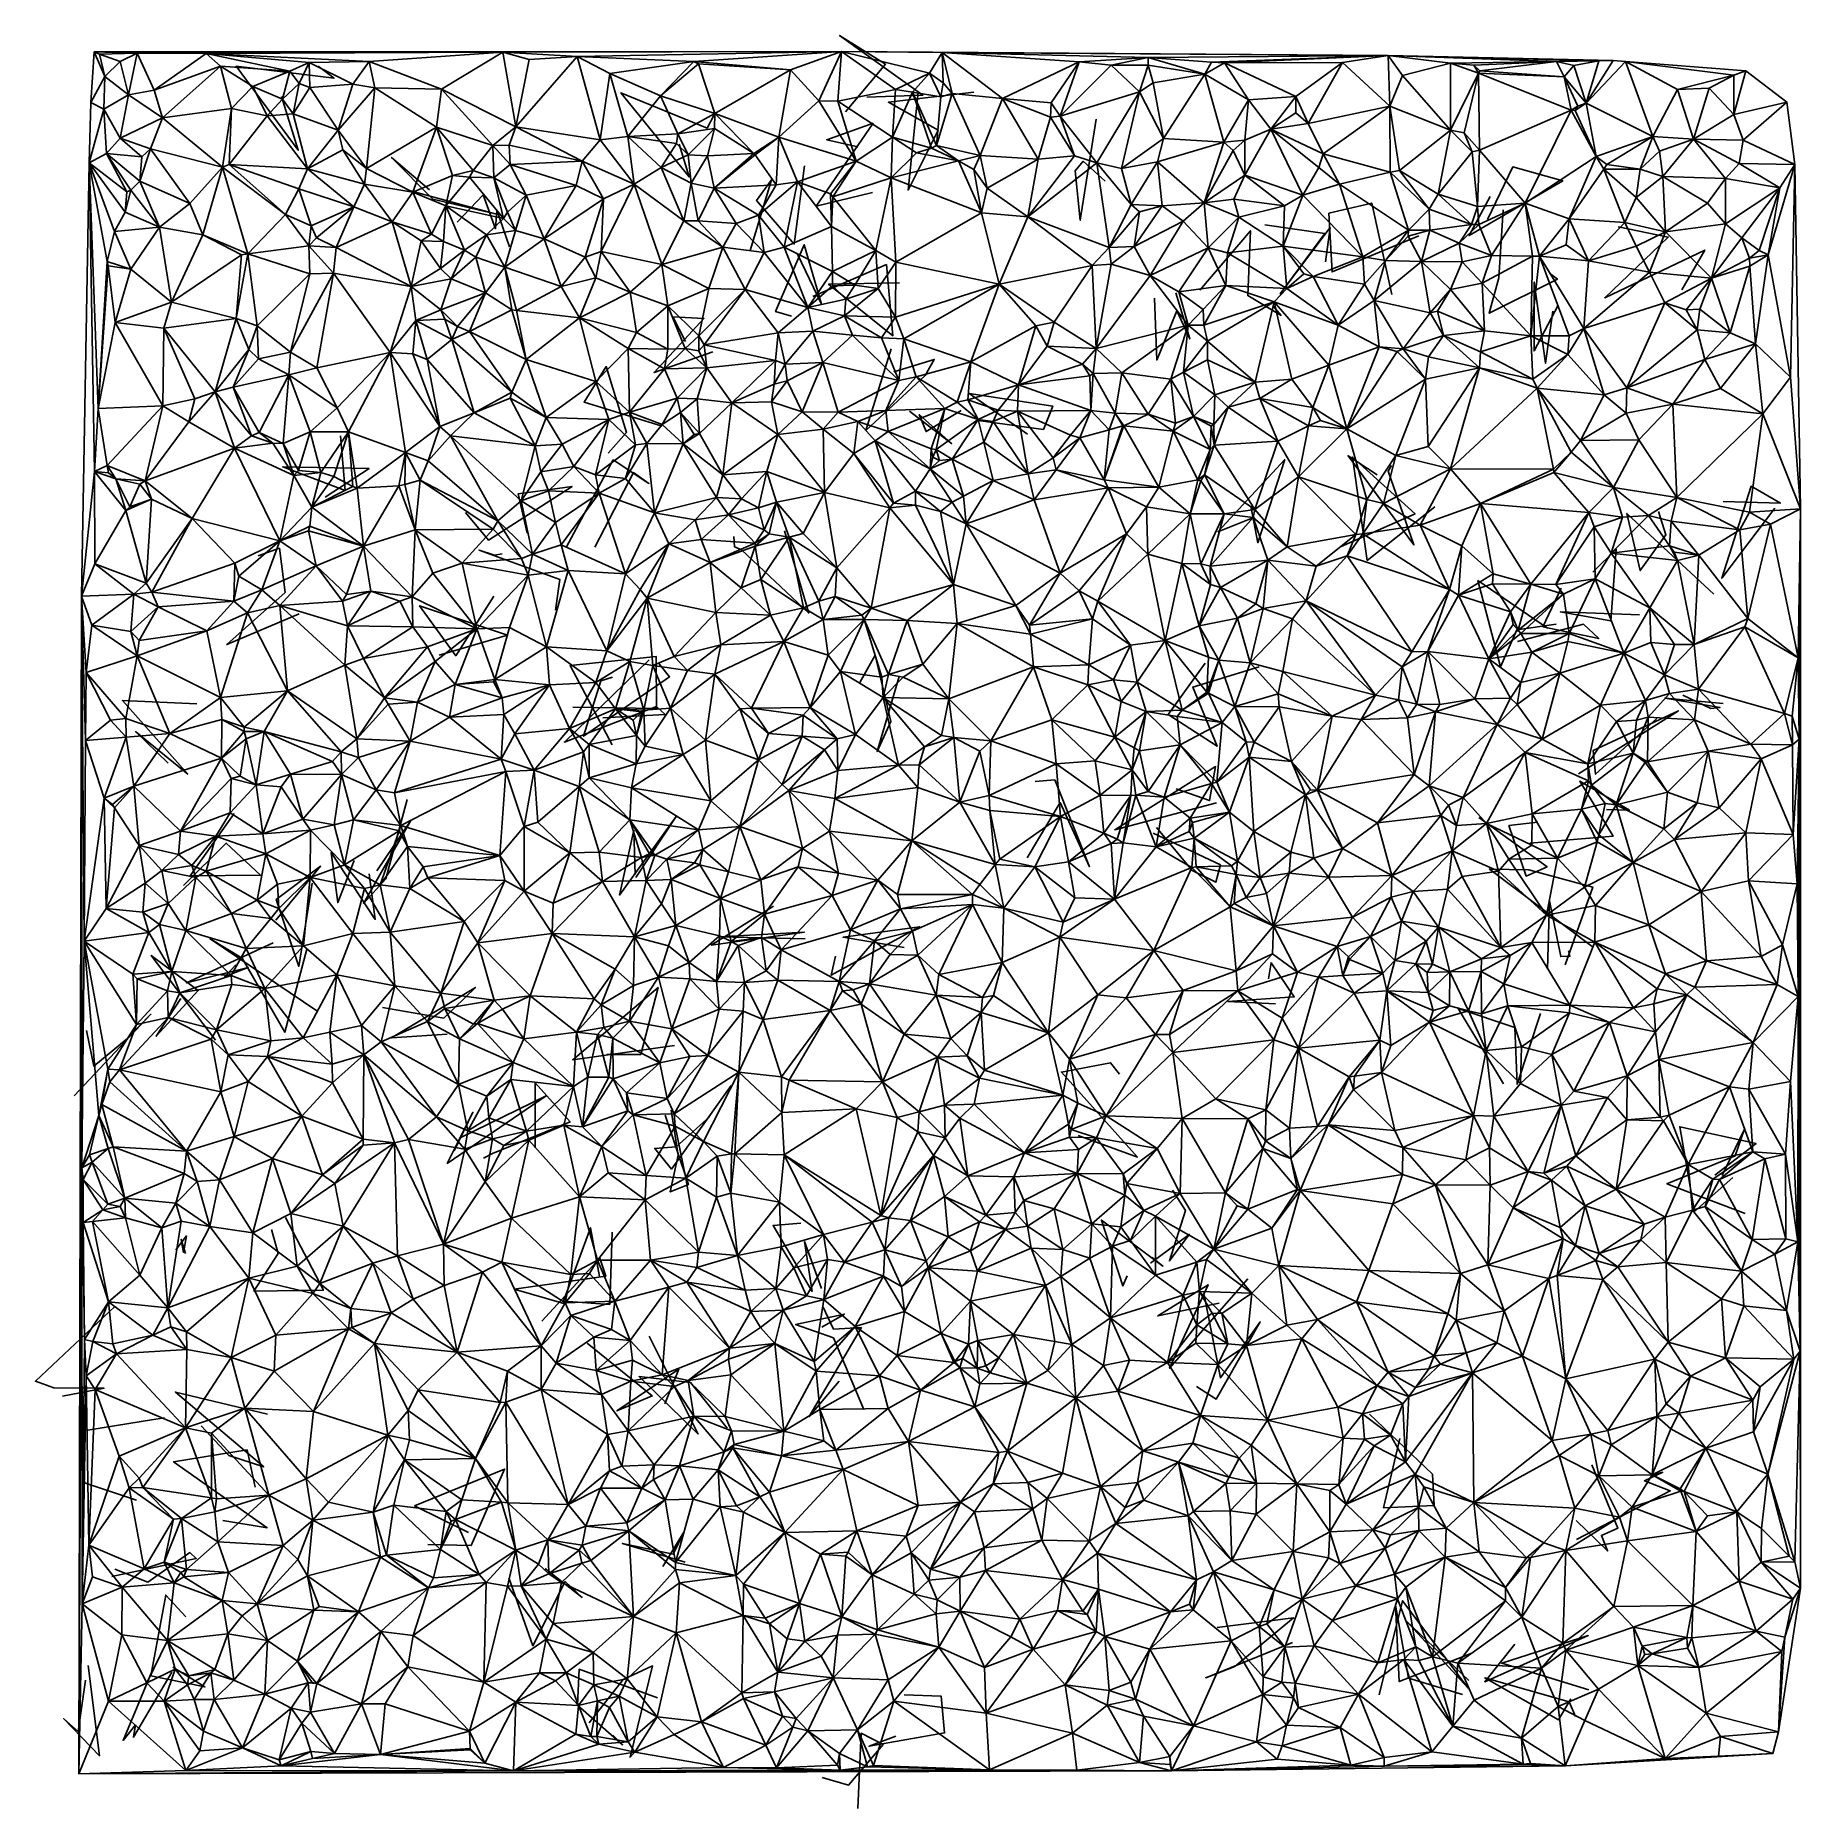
# Model space of a CAD drawing. Header units: metres. Extents: x -15.8 to 15, y -15.6 to 15.3.
import ezdxf

# ---------------------------------------------------------------- set-up
doc = ezdxf.new("R2010")
doc.units = ezdxf.units.M
doc.layers.add('CRACKS', color=1, linetype='Continuous')
doc.layers.add('STREET_MESH', color=7, linetype='Continuous')

msp = doc.modelspace()

# ---------------------------------------------------------------- linework, layer by layer
at = {"layer": 'CRACKS'}
for points in [[(-1.275, 14.2, 0.1), (-0.297, 14.234, 0.1), (-1.746, 15.272, 0.1), (-0.95, 14.77, 0.1), (-1.647, 13.939, 0.1)], [(-11.469, 14.208, 0.1), (-11.174, 13.273, 0.1), (-12.257, 14.735, 0.1), (-10.55, 14.527, 0.1), (-10.83, 14.737, 0.1)], [(-3.929, 13.888, 0.1), (-4.051, 13.658, 0.1), (-5.558, 14.271, 0.1), (-4.369, 12.809, 0.1), (-4.542, 13.378, 0.1)], [(0.589, 14.283, 0.1), (-0.898, 14.108, 0.1), (-0.03, 13.622, 0.1), (-0.553, 12.579, 0.1), (-0.381, 14.287, 0.1)], [(-1.175, 12.537, 0.1), (-2.153, 12.3, 0.1), (-1.163, 13.742, 0.1), (-1.972, 13.455, 0.1), (-1.43, 13.331, 0.1)], [(2.877, 12.732, 0.1), (2.496, 13.082, 0.1), (2.353, 12.916, 0.1), (2.444, 12.055, 0.1), (2.719, 13.812, 0.1)], [(-8.887, 12.586, 0.1), (-9.55, 13.149, 0.1), (-8.829, 12.421, 0.1), (-7.744, 12.168, 0.1), (-9.218, 12.566, 0.1)], [(-3.306, 11.526, 0.1), (-2.935, 12.758, 0.1), (-3.194, 12.396, 0.1), (-2.537, 11.64, 0.1), (-2.356, 13, 0.1)], [(9.583, 12.47, 0.1), (9.215, 11.788, 0.1), (10.846, 12.74, 0.1), (9.975, 12.984, 0.1), (9.536, 12.069, 0.1)], [(-8.409, 12.02, 0.1), (-7.955, 12.498, 0.1), (-7.739, 11.906, 0.1), (-7.716, 12.232, 0.1), (-7.497, 11.589, 0.1)], [(7.872, 10.758, 0.1), (7.52, 12.352, 0.1), (6.776, 12.177, 0.1), (6.83, 11.155, 0.1), (8.339, 11.784, 0.1)], [(9.807, 12.234, 0.1), (9.733, 11.05, 0.1), (9.565, 10.434, 0.1), (10.753, 11.028, 0.1), (10.641, 11.113, 0.1)], [(4.529, 10.837, 0.1), (5.408, 11.87, 0.1), (5.362, 10.743, 0.1), (5.941, 10.396, 0.1), (5.81, 10.553, 0.1)], [(6.715, 11.33, 0.1), (6.795, 11.926, 0.1), (5.926, 10.77, 0.1), (6.706, 11.825, 0.1), (5.66, 11.975, 0.1)], [(11.815, 11.941, 0.1), (12.685, 11.762, 0.1), (11.578, 10.705, 0.1), (13.319, 11.533, 0.1), (12.92, 10.841, 0.1)], [(-2.584, 10.383, 0.1), (-2.863, 10.464, 0.1), (-2.364, 11.627, 0.1), (-2.062, 10.592, 0.1), (-2.478, 11.461, 0.1)], [(-2.216, 10.726, 0.1), (-0.932, 11.282, 0.1), (-0.82, 10.042, 0.1), (-1.938, 10.938, 0.1), (-0.701, 10.966, 0.1)], [(10.768, 10.575, 0.1), (10.348, 9.778, 0.1), (10.35, 10.976, 0.1), (10.549, 9.563, 0.1), (10.672, 10.47, 0.1)], [(3.739, 10.698, 0.1), (3.777, 9.62, 0.1), (4.128, 10.477, 0.1), (4.351, 9.986, 0.1), (4.108, 10.787, 0.1)], [(-4.431, 9.942, 0.1), (-4.649, 10.37, 0.1), (-4.111, 10.343, 0.1), (-4.979, 9.402, 0.1), (-3.956, 9.763, 0.1)], [(-0.848, 9.814, 0.1), (-1.288, 8.391, 0.1), (-0.254, 9.35, 0.1), (-0.1, 9.63, 0.1), (-0.805, 9.417, 0.1)], [(-5.777, 7.998, 0.1), (-5.459, 8.357, 0.1), (-5.812, 9.505, 0.1), (-6.197, 8.887, 0.1), (-4.835, 8.467, 0.1)], [(1.523, 8.328, 0.1), (0.508, 9.039, 0.1), (1.965, 8.817, 0.1), (1.804, 8.412, 0.1), (0.664, 8.567, 0.1)], [(0.37, 8.739, 0.1), (-0.24, 8.374, 0.1), (-0.359, 8.671, 0.1), (0.202, 8.164, 0.1), (-0.532, 8.731, 0.1)], [(-10.437, 8.3, 0.1), (-10.359, 7.35, 0.1), (-11.444, 7.757, 0.1), (-9.942, 7.73, 0.1), (-10.706, 7.231, 0.1)], [(-6.011, 6.362, 0.1), (-5.335, 7.66, 0.1), (-5.069, 7.472, 0.1), (-5.69, 7.879, 0.1), (-6.506, 6.365, 0.1)], [(5.413, 7.077, 0.1), (5.535, 6.438, 0.1), (6.006, 7.886, 0.1), (4.843, 6.629, 0.1), (5.476, 6.885, 0.1)], [(6.987, 6.372, 0.1), (8.275, 6.942, 0.1), (7.183, 7.931, 0.1), (7.443, 6.131, 0.1), (8.617, 7.065, 0.1)], [(7.866, 7.785, 0.1), (7.805, 7.686, 0.1), (8.256, 6.399, 0.1), (7.11, 7.953, 0.1), (7.616, 7.622, 0.1)], [(-7.191, 6.607, 0.1), (-7.344, 7.292, 0.1), (-6.405, 7.419, 0.1), (-7.862, 6.483, 0.1), (-8.26, 6.965, 0.1)], [(13.638, 7.156, 0.1), (14.638, 7.129, 0.1), (14.131, 7.423, 0.1), (13.617, 5.821, 0.1), (14.542, 7.041, 0.1)], [(12.513, 6.98, 0.1), (12.645, 6.576, 0.1), (12.196, 5.953, 0.1), (11.965, 6.948, 0.1), (13.479, 5.542, 0.1)], [(-2.709, 6.647, 0.1), (-2.285, 5.214, 0.1), (-3.454, 6.316, 0.1), (-3.575, 6.367, 0.1), (-3.589, 6.548, 0.1)], [(-11.872, 6.209, 0.1), (-11.503, 6.341, 0.1), (-11.401, 5.573, 0.1), (-12.42, 4.665, 0.1), (-11.157, 5.2, 0.1)], [(-6.694, 5.264, 0.1), (-6.617, 5.796, 0.1), (-8.025, 6.309, 0.1), (-7.759, 6.222, 0.1), (-7.621, 6.245, 0.1)], [(12.183, 5.183, 0.1), (10.804, 5.232, 0.1), (11.682, 5.078, 0.1), (11.777, 6.327, 0.1), (11.373, 5.926, 0.1)], [(10.732, 5.022, 0.1), (10.045, 4.922, 0.1), (9.763, 4.279, 0.1), (9.369, 5.78, 0.1), (10.58, 4.952, 0.1)], [(10.817, 5.647, 0.1), (10.502, 4.974, 0.1), (11.475, 4.769, 0.1), (11.208, 5.019, 0.1), (10.06, 4.721, 0.1)], [(-8.721, 4.478, 0.1), (-7.53, 4.83, 0.1), (-9.061, 5.342, 0.1), (-8.432, 4.469, 0.1), (-7.767, 5.509, 0.1)], [(-5.869, 3.387, 0.1), (-4.786, 3.445, 0.1), (-4.937, 3.585, 0.1), (-6.54, 2.968, 0.1), (-5.066, 4.397, 0.1)], [(-6.395, 3.576, 0.1), (-4.933, 3.552, 0.1), (-4.944, 4.458, 0.1), (-6.441, 4.302, 0.1), (-5.707, 2.921, 0.1)], [(-5.7, 4.096, 0.1), (-5.908, 4.033, 0.1), (-6.205, 3.068, 0.1), (-4.709, 4.103, 0.1), (-4.892, 4.33, 0.1)], [(-1.393, 4.004, 0.1), (-1.126, 4.479, 0.1), (-0.852, 3.325, 0.1), (-1.094, 2.8, 0.1), (-0.708, 4.108, 0.1)], [(4.62, 4.339, 0.1), (3.978, 3.448, 0.1), (4.828, 2.894, 0.1), (4.403, 3.925, 0.1), (5.559, 4.278, 0.1)], [(12.939, 3.784, 0.1), (13.427, 3.554, 0.1), (13.588, 3.571, 0.1), (12.628, 3.732, 0.1), (13.643, 3.639, 0.1)], [(-13.438, 2.599, 0.1), (-14.005, 3.148, 0.1), (-13.1, 2.408, 0.1), (-14.238, 3.692, 0.1), (-12.941, 3.633, 0.1)], [(12.487, 3.379, 0.1), (11.42, 2.407, 0.1), (11.374, 2.818, 0.1), (12.862, 3.513, 0.1), (11.123, 2.412, 0.1)], [(4.113, 2.151, 0.1), (4.696, 1.947, 0.1), (4.801, 2.54, 0.1), (3.045, 1.44, 0.1), (4.819, 1.911, 0.1)], [(1.522, 0.951, 0.1), (2.094, 1.914, 0.1), (2.605, 0.797, 0.1), (1.999, 2.308, 0.1), (1.661, 2.283, 0.1)], [(10.271, 1.209, 0.1), (11.723, 1.326, 0.1), (11.145, 2.288, 0.1), (12.009, 1.779, 0.1), (11.607, 1.793, 0.1)], [(-9.278, 1.965, 0.1), (-9.648, 0.583, 0.1), (-10.036, 0.158, 0.1), (-9.216, 1.6, 0.1), (-9.808, 0.725, 0.1)], [(-13.171, 0.469, 0.1), (-12.428, 1.207, 0.1), (-11.83, 0.652, 0.1), (-13.056, 0.637, 0.1), (-12.293, 1.723, 0.1)], [(-5.296, 0.609, 0.1), (-4.594, 1.67, 0.1), (-5.582, 0.302, 0.1), (-5.333, 1.432, 0.1), (-5.309, 0.658, 0.1)], [(9.383, 1.652, 0.1), (10.575, 0.795, 0.1), (10.211, 0.634, 0.1), (9.911, 1.514, 0.1), (10.411, 1.57, 0.1)], [(3.715, 1.383, 0.1), (4.884, 0.831, 0.1), (4.804, 0.527, 0.1), (4.391, 0.73, 0.1), (3.77, 1.481, 0.1)], [(-9.942, 0.67, 0.1), (-9.834, -0.121, 0.1), (-10.599, 1.044, 0.1), (-10.486, 0.171, 0.1), (-10.203, 0.902, 0.1)], [(-11.564, -0.136, 0.1), (-10.786, 0.805, 0.1), (-11.559, 0.228, 0.1), (-11.167, -0.939, 0.1), (-10.93, 0.511, 0.1)], [(10.889, -0.912, 0.1), (11.371, 0.442, 0.1), (10.258, 0.742, 0.1), (9.569, 0.756, 0.1), (11.384, -0.609, 0.1)], [(-2.349, -0.462, 0.1), (-3.847, -0.427, 0.1), (-2.36, -0.342, 0.1), (-3.983, -0.567, 0.1), (-2.896, 0.11, 0.1)], [(10.584, -0.99, 0.1), (10.615, 0.201, 0.1), (10.811, -0.768, 0.1), (10.971, -0.762, 0.1), (10.95, -0.668, 0.1)], [(-0.625, -0.608, 0.1), (-1.686, -0.431, 0.1), (-0.354, -0.248, 0.1), (-1.891, -1.095, 0.1), (-1.817, -0.763, 0.1)], [(-12.26, -0.915, 0.1), (-12.454, -1.115, 0.1), (-12.045, -0.958, 0.1), (-13.124, -1.225, 0.1), (-11.609, -0.527, 0.1)], [(-11.025, -0.642, 0.1), (-11.408, -2.086, 0.1), (-12.15, -0.798, 0.1), (-12.711, -0.462, 0.1), (-10.851, -1.711, 0.1)], [(-13.22, -1.499, 0.1), (-13.648, -2.157, 0.1), (-12.916, -1.362, 0.1), (-13.734, -0.749, 0.1), (-12.617, -2.222, 0.1)], [(5.843, -1.593, 0.1), (5.012, -1.549, 0.1), (6.171, -1.471, 0.1), (5.767, -0.876, 0.1), (5.724, -1.159, 0.1)], [(-9.708, -1.658, 0.1), (-8.64, -1.839, 0.1), (-8.09, -1.306, 0.1), (-9.55, -2.186, 0.1), (-8.581, -2.118, 0.1)], [(-5.802, -2.473, 0.1), (-5.21, -2.471, 0.1), (-4.908, -1.305, 0.1), (-6.393, -2.565, 0.1), (-4.622, -2.318, 0.1)], [(-15.076, -3.195, 0.1), (-13.741, -1.773, 0.1), (-14.174, -2.213, 0.1), (-14.734, -2.678, 0.1), (-14.862, -2.054, 0.1)], [(10.462, -1.759, 0.1), (10.053, -2.992, 0.1), (10.013, -2.003, 0.1), (9.025, -1.674, 0.1), (9.818, -2.984, 0.1)], [(3.127, -2.815, 0.1), (2.973, -2.618, 0.1), (2.115, -2.779, 0.1), (3.441, -4.261, 0.1), (2.407, -3.883, 0.1)], [(-7.947, -4.281, 0.1), (-7.794, -4.199, 0.1), (-6.442, -3.648, 0.1), (-7.05, -2.968, 0.1), (-7.051, -4.098, 0.1)], [(-3.635, -3.016, 0.1), (-4.676, -4.468, 0.1), (-4.966, -4.11, 0.1), (-4.592, -4.081, 0.1), (-4.006, -3.554, 0.1)], [(-8.355, -3.925, 0.1), (-6.858, -3.195, 0.1), (-8.58, -4.371, 0.1), (-8.134, -3.48, 0.1), (-8.462, -4.152, 0.1)], [(-4.785, -3.528, 0.1), (-4.379, -4.74, 0.1), (-4.695, -4.867, 0.1), (-4.56, -4.226, 0.1), (-4.683, -3.444, 0.1)], [(14.023, -5.244, 0.1), (12.661, -4.725, 0.1), (13.852, -4.241, 0.1), (14.009, -3.785, 0.1), (13.626, -4.583, 0.1)], [(13.495, -4.574, 0.1), (14.215, -4.024, 0.1), (12.884, -3.732, 0.1), (13.142, -5.209, 0.1), (13.809, -4.617, 0.1)], [(3.669, -6.11, 0.1), (4.343, -5.606, 0.1), (3.997, -6.068, 0.1), (4.275, -5.192, 0.1), (4.05, -4.835, 0.1)], [(-11.638, -5.519, 0.1), (-11.525, -5.937, 0.1), (-11.946, -6.595, 0.1), (-10.738, -6.58, 0.1), (-11.395, -5.313, 0.1)], [(-5.929, -6.339, 0.1), (-6.088, -5.49, 0.1), (-6.555, -6.767, 0.1), (-5.75, -6.827, 0.1), (-5.708, -5.567, 0.1)], [(-2.063, -6.546, 0.1), (-2.358, -5.731, 0.1), (-2.226, -6.6, 0.1), (-2.905, -5.45, 0.1), (-2.424, -5.409, 0.1)], [(3.263, -6.33, 0.1), (3.188, -6.504, 0.1), (2.814, -5.358, 0.1), (3.885, -6.157, 0.1), (3.697, -6.011, 0.1)], [(-13.136, -5.938, 0.1), (-13.213, -5.695, 0.1), (-13.173, -5.921, 0.1), (-13.119, -5.634, 0.1), (-13.307, -5.876, 0.1)], [(-6.511, -6.82, 0.1), (-7.417, -6.56, 0.1), (-5.816, -6.332, 0.1), (-5.923, -6.02, 0.1), (-6.935, -7.118, 0.1)], [(4.866, -6.802, 0.1), (3.795, -7.026, 0.1), (4.673, -6.486, 0.1), (3.999, -7.937, 0.1), (5.361, -6.383, 0.1)], [(4.469, -8.257, 0.1), (4.813, -8.475, 0.1), (5.578, -7.13, 0.1), (4.884, -8.107, 0.1), (4.602, -6.657, 0.1)], [(-14.368, -6.862, 0.1), (-15.752, -8.163, 0.1), (-15.433, -8.279, 0.1), (-14.556, -8.285, 0.1), (-15.278, -8.421, 0.1)], [(-1.323, -8.658, 0.1), (-1.854, -7.408, 0.1), (-2.513, -7.177, 0.1), (-1.664, -6.995, 0.1), (-2.057, -7.223, 0.1)], [(-1.753, -8.163, 0.1), (-2.276, -8.778, 0.1), (-1.367, -7.229, 0.1), (-1.853, -7.259, 0.1), (-2.039, -6.863, 0.1)], [(-3.706, -8.982, 0.1), (-4.345, -8.186, 0.1), (-5.239, -8.084, 0.1), (-4.213, -9.083, 0.1), (-5.065, -7.378, 0.1)], [(-6.142, -7.5, 0.1), (-5.01, -8.419, 0.1), (-5.626, -8.681, 0.1), (-4.545, -7.954, 0.1), (-4.791, -8.559, 0.1)], [(-12.864, -8.938, 0.1), (-12.386, -9.456, 0.1), (-11.776, -9.655, 0.1), (-13.313, -8.352, 0.1), (-11.713, -8.737, 0.1)], [(-13.507, -8.799, 0.1), (-13.732, -8.833, 0.1), (-14.985, -9.041, 0.1), (-14.896, -9.935, 0.1), (-13.993, -10.232, 0.1)], [(7.481, -8.735, 0.1), (8.578, -9.781, 0.1), (8.608, -10.33, 0.1), (7.726, -10.371, 0.1), (8.007, -9.163, 0.1)], [(-11.924, -10.01, 0.1), (-12.065, -9.36, 0.1), (-13.347, -9.566, 0.1), (-11.717, -10.714, 0.1), (-12.491, -10.589, 0.1)], [(-8.916, -11.007, 0.1), (-8.164, -11.025, 0.1), (-7.582, -9.692, 0.1), (-9.148, -10.335, 0.1), (-8.21, -10.797, 0.1)], [(11.353, -9.621, 0.1), (11.809, -10.721, 0.1), (11.521, -10.849, 0.1), (11.629, -11.118, 0.1), (11.079, -10.591, 0.1)], [(11.087, -10.917, 0.1), (12.719, -10.073, 0.1), (12.269, -9.899, 0.1), (12.588, -9.748, 0.1), (12.434, -9.793, 0.1)], [(-4.438, -11.312, 0.1), (-5.53, -10.989, 0.1), (-4.644, -11.175, 0.1), (-4.462, -10.789, 0.1), (-4.826, -11.39, 0.1)], [(-14.37, -11.439, 0.1), (-13.797, -11.661, 0.1), (-13.063, -11.148, 0.1), (-12.95, -11.252, 0.1), (-14.422, -11.562, 0.1)], [(-7.506, -11.585, 0.1), (-7.088, -12.771, 0.1), (-6.525, -11.652, 0.1), (-6.232, -11.927, 0.1), (-6.874, -11.425, 0.1)], [(-13.134, -12.266, 0.1), (-13.483, -11.887, 0.1), (-13.745, -13.292, 0.1), (-12.8, -13.488, 0.1), (-13.357, -13.144, 0.1)], [(7.648, -13.626, 0.1), (8.058, -11.985, 0.1), (9.2, -13.508, 0.1), (8.114, -12.332, 0.1), (9.214, -13.373, 0.1)], [(6.139, -12.716, 0.1), (4.629, -13.328, 0.1), (5.139, -13.13, 0.1), (6.158, -12.285, 0.1), (4.831, -12.454, 0.1)], [(9.102, -13.617, 0.1), (8.158, -13.334, 0.1), (7.934, -12.065, 0.1), (7.999, -13.394, 0.1), (9.261, -12.899, 0.1)], [(10.014, -12.741, 0.1), (9.49, -13.398, 0.1), (11.291, -12.592, 0.1), (9.786, -13.076, 0.1), (11.302, -13.536, 0.1)], [(-14.833, -13.114, 0.1), (-14.636, -14.684, 0.1), (-15.258, -14.04, 0.1), (-15.01, -14.262, 0.1), (-14.881, -13.369, 0.1)], [(-13.719, -13.207, 0.1), (-14.226, -14.418, 0.1), (-14.011, -14.148, 0.1), (-14.046, -14.363, 0.1), (-13.378, -13.228, 0.1)], [(-4.918, -13.676, 0.1), (-6.28, -13.178, 0.1), (-6.314, -13.807, 0.1), (-5.526, -14.495, 0.1), (-5.694, -14.329, 0.1)], [(-6.111, -14.115, 0.1), (-5.519, -13.36, 0.1), (-5.004, -13.12, 0.1), (-5.396, -14.711, 0.1), (-5.259, -14.562, 0.1)], [(10.986, -13.693, 0.1), (10.771, -14.062, 0.1), (9.49, -13.33, 0.1), (10.959, -13.747, 0.1), (11.069, -14.001, 0.1)], [(-0.767, -14.346, 0.1), (-1.234, -14.521, 0.1), (0.081, -14.287, 0.1), (0.019, -13.647, 0.1), (-0.62, -13.626, 0.1)], [(-1.428, -15.605, 0.1), (-1.373, -14.294, 0.1), (-0.99, -14.49, 0.1), (-1.59, -15.196, 0.1), (-2.05, -15.064, 0.1)]]:
    msp.add_polyline3d(points, dxfattribs=at)
at = {"layer": 'STREET_MESH'}
for points in [[(-14.785, 14.104), (-14.542, 14.557), (-14.73, 14.985)], [(-14.73, 14.985), (-7.612, 14.983), (-1.712, 14.992)], [(-12.779, 14.96), (-7.612, 14.983), (-14.73, 14.985)], [(-13.983, 14.964), (-12.779, 14.96), (-14.73, 14.985)], [(-14.637, 14.945), (-13.983, 14.964), (-14.73, 14.985)], [(-14.542, 14.557), (-14.637, 14.945), (-14.73, 14.985)], [(-14.637, 14.945), (-14.274, 14.818), (-13.983, 14.964)], [(-14.274, 14.818), (-14.637, 14.945), (-14.542, 14.557)], [(-14.274, 14.818), (-14.134, 14.238), (-13.983, 14.964)], [(-13.983, 14.964), (-14.134, 14.238), (-13.687, 14.322)], [(-13.983, 14.964), (-13.687, 14.322), (-12.779, 14.96)], [(-13.687, 14.322), (-12.528, 14.738), (-12.779, 14.96)], [(-12.779, 14.96), (-9.937, 14.816), (-7.612, 14.983)], [(-9.937, 14.816), (-12.779, 14.96), (-10.983, 14.802)], [(-12.779, 14.96), (-11.32, 14.651), (-10.983, 14.802)], [(-12.528, 14.738), (-11.32, 14.651), (-12.779, 14.96)], [(-9.937, 14.816), (-8.682, 14.335), (-7.612, 14.983)], [(-8.682, 14.335), (-7.384, 13.681), (-7.612, 14.983)], [(-7.612, 14.983), (-6.318, 14.905), (-1.712, 14.992)], [(-7.384, 13.681), (-7.151, 14.852), (-7.612, 14.983)], [(-7.151, 14.852), (-6.318, 14.905), (-7.612, 14.983)], [(-6.318, 14.905), (-7.151, 14.852), (-7.384, 13.681)], [(-5.914, 13.457), (-6.318, 14.905), (-7.384, 13.681)], [(-6.318, 14.905), (-4.284, 14.818), (-1.712, 14.992)], [(-6.318, 14.905), (-5.746, 14.607), (-4.284, 14.818)], [(-6.318, 14.905), (-5.914, 13.457), (-5.746, 14.607)], [(-4.284, 14.818), (-2.603, 14.675), (-1.712, 14.992)], [(-2.603, 14.675), (-2.107, 14.134), (-1.712, 14.992)], [(-2.107, 14.134), (-1.779, 14.128), (-1.712, 14.992)], [(-1.779, 14.128), (-0.776, 14.331), (-1.712, 14.992)], [(0.04, 14.975), (7.804, 14.924), (-1.712, 14.992)], [(-0.181, 14.618), (0.04, 14.975), (-1.712, 14.992)], [(-0.776, 14.331), (-0.181, 14.618), (-1.712, 14.992)], [(-0.181, 14.618), (0.059, 14.449), (0.04, 14.975)], [(3.629, 14.887), (0.04, 14.975), (2.426, 14.813)], [(0.04, 14.975), (1.092, 14.173), (2.426, 14.813)], [(7.804, 14.924), (0.04, 14.975), (3.629, 14.887)], [(0.04, 14.975), (0.212, 14.26), (1.092, 14.173)], [(0.059, 14.449), (0.212, 14.26), (0.04, 14.975)], [(2.983, 14.755), (3.629, 14.887), (2.426, 14.813)], [(2.983, 14.755), (3.627, 14.757), (3.629, 14.887)], [(3.627, 14.757), (4.611, 14.596), (3.629, 14.887)], [(7.804, 14.924), (3.629, 14.887), (4.729, 14.809)], [(3.629, 14.887), (4.611, 14.596), (4.729, 14.809)], [(7.804, 14.924), (4.729, 14.809), (4.954, 14.794)], [(7.013, 14.801), (7.804, 14.924), (4.954, 14.794)], [(7.837, 14.042), (7.804, 14.924), (7.013, 14.801)], [(8.054, 14.576), (7.804, 14.924), (7.837, 14.042)], [(8.054, 14.576), (8.894, 14.79), (7.804, 14.924)], [(8.894, 14.79), (10.738, 14.817), (7.804, 14.924)], [(10.738, 14.817), (11.475, 14.832), (7.804, 14.924)], [(11.475, 14.832), (11.724, 14.834), (7.804, 14.924)], [(11.04, 14.748), (11.475, 14.832), (10.738, 14.817)], [(11.475, 14.832), (11.04, 14.748), (11.256, 14.092)], [(11.724, 14.834), (11.256, 14.092), (11.942, 14.821)], [(11.724, 14.834), (11.475, 14.832), (11.256, 14.092)], [(11.256, 14.092), (12.418, 13.51), (11.942, 14.821)], [(11.942, 14.821), (13.825, 14.581), (14.036, 14.658)], [(11.942, 14.821), (12.845, 14.328), (13.825, 14.581)], [(12.418, 13.51), (12.845, 14.328), (11.942, 14.821)], [(-14.785, 14.104), (-14.562, 13.989), (-14.542, 14.557)], [(-14.542, 14.557), (-14.562, 13.989), (-14.134, 14.238)], [(-14.274, 14.818), (-14.542, 14.557), (-14.134, 14.238)], [(-13.54, 13.835), (-12.528, 14.738), (-13.687, 14.322)], [(-12.338, 13.998), (-12.528, 14.738), (-13.54, 13.835)], [(-11.32, 14.651), (-12.528, 14.738), (-11.966, 14.382)], [(-12.528, 14.738), (-12.338, 13.998), (-11.966, 14.382)], [(-11.447, 14.165), (-11.32, 14.651), (-11.966, 14.382)], [(-11.447, 14.165), (-11.158, 14.437), (-11.32, 14.651)], [(-11.32, 14.651), (-11.158, 14.437), (-10.983, 14.802)], [(-11.158, 14.437), (-10.971, 14.366), (-10.983, 14.802)], [(-10.224, 14.425), (-9.937, 14.816), (-10.983, 14.802)], [(-10.971, 14.366), (-10.224, 14.425), (-10.983, 14.802)], [(-10.224, 14.425), (-9.843, 14.361), (-9.937, 14.816)], [(-9.843, 14.361), (-8.682, 14.335), (-9.937, 14.816)], [(-5.914, 13.457), (-5.436, 13.511), (-5.746, 14.607)], [(-5.746, 14.607), (-4.867, 14.219), (-4.284, 14.818)], [(-5.436, 13.511), (-4.867, 14.219), (-5.746, 14.607)], [(-4.867, 14.219), (-4.206, 14.778), (-4.284, 14.818)], [(-3.918, 13.913), (-4.206, 14.778), (-4.867, 14.219)], [(-4.206, 14.778), (-2.603, 14.675), (-4.284, 14.818)], [(-4.206, 14.778), (-3.918, 13.913), (-2.603, 14.675)], [(-2.603, 14.675), (-3.918, 13.913), (-2.807, 13.498)], [(-2.107, 14.134), (-2.603, 14.675), (-2.807, 13.498)], [(-0.476, 14.284), (-0.181, 14.618), (-0.776, 14.331)], [(-0.181, 14.618), (-0.476, 14.284), (0.014, 14.202)], [(0.059, 14.449), (-0.181, 14.618), (0.014, 14.202)], [(1.092, 14.173), (1.935, 14.101), (2.426, 14.813)], [(1.935, 14.101), (2.093, 13.865), (2.426, 14.813)], [(2.093, 13.865), (2.983, 14.755), (2.426, 14.813)], [(3.476, 14.291), (2.983, 14.755), (2.093, 13.865)], [(2.983, 14.755), (3.476, 14.291), (3.627, 14.757)], [(3.627, 14.757), (3.476, 14.291), (3.712, 14.446)], [(4.611, 14.596), (3.627, 14.757), (3.712, 14.446)], [(3.894, 13.48), (4.611, 14.596), (3.712, 14.446)], [(3.894, 13.48), (4.946, 13.411), (4.611, 14.596)], [(4.729, 14.809), (4.611, 14.596), (4.954, 14.794)], [(4.611, 14.596), (5.372, 14.148), (4.954, 14.794)], [(4.611, 14.596), (4.946, 13.411), (5.372, 14.148)], [(6.196, 14.206), (7.013, 14.801), (4.954, 14.794)], [(5.372, 14.148), (6.196, 14.206), (4.954, 14.794)], [(6.196, 14.206), (6.414, 13.74), (7.013, 14.801)], [(6.414, 13.74), (7.837, 14.042), (7.013, 14.801)], [(8.054, 14.576), (7.837, 14.042), (8.895, 13.622)], [(8.894, 14.79), (8.054, 14.576), (8.895, 13.622)], [(10.738, 14.817), (8.894, 14.79), (9.3, 14.757)], [(8.894, 14.79), (9.378, 14.614), (9.3, 14.757)], [(9.378, 14.614), (8.894, 14.79), (8.895, 13.622)], [(9.129, 13.576), (9.378, 14.614), (8.895, 13.622)], [(9.398, 13.275), (9.378, 14.614), (9.129, 13.576)], [(9.405, 14.655), (10.738, 14.817), (9.3, 14.757)], [(9.378, 14.614), (9.405, 14.655), (9.3, 14.757)], [(10.87, 14.552), (9.405, 14.655), (9.378, 14.614)], [(10.995, 13.973), (9.378, 14.614), (9.398, 13.275)], [(10.995, 13.973), (10.87, 14.552), (9.378, 14.614)], [(9.405, 14.655), (10.87, 14.552), (10.738, 14.817)], [(10.87, 14.552), (11.04, 14.748), (10.738, 14.817)], [(11.04, 14.748), (10.87, 14.552), (11.256, 14.092)], [(10.87, 14.552), (11.112, 14.043), (11.256, 14.092)], [(11.112, 14.043), (10.87, 14.552), (10.995, 13.973)], [(13.825, 14.581), (12.845, 14.328), (13.395, 14.352)], [(13.825, 14.581), (13.395, 14.352), (13.825, 13.897)], [(14.036, 14.658), (13.825, 13.897), (14.751, 14.113)], [(13.825, 14.581), (13.825, 13.897), (14.036, 14.658)], [(-14.562, 13.989), (-14.277, 13.482), (-14.134, 14.238)], [(-14.277, 13.482), (-13.54, 13.835), (-14.134, 14.238)], [(-14.134, 14.238), (-13.54, 13.835), (-13.687, 14.322)], [(-12.338, 13.998), (-11.716, 13.871), (-11.966, 14.382)], [(-11.716, 13.871), (-11.447, 14.165), (-11.966, 14.382)], [(-11.447, 14.165), (-11.265, 13.905), (-11.158, 14.437)], [(-11.265, 13.905), (-10.971, 14.366), (-11.158, 14.437)], [(-10.477, 13.624), (-10.971, 14.366), (-11.265, 13.905)], [(-10.971, 14.366), (-10.477, 13.624), (-10.224, 14.425)], [(-10.477, 13.624), (-9.843, 14.361), (-10.224, 14.425)], [(-10.477, 13.624), (-9.985, 12.953), (-9.843, 14.361)], [(-9.843, 14.361), (-9.985, 12.953), (-8.769, 13.672)], [(-8.682, 14.335), (-9.843, 14.361), (-8.769, 13.672)], [(-7.789, 13.354), (-8.682, 14.335), (-8.769, 13.672)], [(-8.682, 14.335), (-7.789, 13.354), (-7.384, 13.681)], [(-4.562, 13.556), (-4.867, 14.219), (-5.436, 13.511)], [(-4.562, 13.556), (-3.918, 13.913), (-4.867, 14.219)], [(-0.776, 14.331), (-1.779, 14.128), (-0.823, 13.501)], [(-0.476, 14.284), (-0.776, 14.331), (-0.823, 13.501)], [(-0.149, 13.312), (-0.476, 14.284), (-0.823, 13.501)], [(-0.476, 14.284), (-0.059, 13.358), (0.014, 14.202)], [(-0.059, 13.358), (-0.476, 14.284), (-0.149, 13.312)], [(-0.059, 13.358), (0.212, 14.26), (0.014, 14.202)], [(0.212, 14.26), (-0.059, 13.358), (0.703, 13.179)], [(0.212, 14.26), (0.059, 14.449), (0.014, 14.202)], [(0.212, 14.26), (0.703, 13.179), (1.092, 14.173)], [(2.733, 13.054), (3.476, 14.291), (2.093, 13.865)], [(3.476, 14.291), (2.733, 13.054), (3.16, 12.955)], [(3.894, 13.48), (3.476, 14.291), (3.16, 12.955)], [(3.476, 14.291), (3.894, 13.48), (3.712, 14.446)], [(5.763, 13.64), (6.196, 14.206), (5.372, 14.148)], [(6.196, 14.206), (5.763, 13.64), (6.196, 13.923)], [(6.414, 13.74), (6.196, 14.206), (6.196, 13.923)], [(12.845, 14.328), (12.418, 13.51), (13.123, 13.464)], [(13.395, 14.352), (12.845, 14.328), (13.123, 13.464)], [(13.395, 14.352), (13.123, 13.464), (13.825, 13.897)], [(-14.562, 13.989), (-14.785, 14.104), (-14.816, 13.054)], [(-14.514, 13.217), (-14.562, 13.989), (-14.816, 13.054)], [(-14.562, 13.989), (-14.514, 13.217), (-14.277, 13.482)], [(-12.338, 13.998), (-13.54, 13.835), (-12.494, 12.98)], [(-12.338, 13.998), (-12.494, 12.98), (-12.376, 13.023)], [(-11.716, 13.871), (-12.338, 13.998), (-12.376, 13.023)], [(-11.265, 13.905), (-11.447, 14.165), (-11.716, 13.871)], [(-11.265, 13.905), (-11.716, 13.871), (-11.015, 12.949)], [(-10.477, 13.624), (-11.265, 13.905), (-11.015, 12.949)], [(-4.562, 13.556), (-3.923, 13.652), (-3.918, 13.913)], [(-3.923, 13.652), (-3.239, 13.218), (-3.918, 13.913)], [(-3.918, 13.913), (-3.239, 13.218), (-2.807, 13.498)], [(-1.46, 13.081), (-2.107, 14.134), (-2.807, 13.498)], [(-2.107, 14.134), (-1.46, 13.081), (-1.779, 14.128)], [(-1.779, 14.128), (-1.46, 13.081), (-0.823, 13.501)], [(0.703, 13.179), (1.71, 13.116), (1.092, 14.173)], [(1.925, 13.849), (1.935, 14.101), (1.092, 14.173)], [(1.71, 13.116), (1.925, 13.849), (1.092, 14.173)], [(1.935, 14.101), (1.925, 13.849), (2.093, 13.865)], [(4.946, 13.411), (5.309, 13.449), (5.372, 14.148)], [(5.309, 13.449), (5.763, 13.64), (5.372, 14.148)], [(5.763, 13.64), (6.414, 13.74), (6.196, 13.923)], [(6.414, 13.74), (6.672, 13.213), (7.837, 14.042)], [(6.672, 13.213), (7.842, 12.892), (7.837, 14.042)], [(8.895, 13.622), (7.837, 14.042), (8.005, 12.922)], [(7.837, 14.042), (7.842, 12.892), (8.005, 12.922)], [(10.19, 12.35), (10.995, 13.973), (9.398, 13.275)], [(11.428, 13.164), (10.995, 13.973), (10.19, 12.35)], [(11.065, 13.963), (11.112, 14.043), (10.995, 13.973)], [(11.428, 13.164), (11.065, 13.963), (10.995, 13.973)], [(11.065, 13.963), (11.428, 13.164), (11.256, 14.092)], [(11.112, 14.043), (11.065, 13.963), (11.256, 14.092)], [(11.428, 13.164), (12.418, 13.51), (11.256, 14.092)], [(13.825, 13.897), (13.123, 13.464), (13.988, 13.449)], [(13.825, 13.897), (13.988, 13.449), (14.751, 14.113)], [(13.988, 13.449), (14.89, 13.024), (14.751, 14.113)], [(-13.54, 13.835), (-14.277, 13.482), (-13.749, 13.3)], [(-12.494, 12.98), (-13.54, 13.835), (-13.749, 13.3)], [(-11.015, 12.949), (-11.716, 13.871), (-12.376, 13.023)], [(-10.477, 13.624), (-11.015, 12.949), (-10.401, 13.282)], [(-9.985, 12.953), (-10.477, 13.624), (-10.401, 13.282)], [(-9.985, 12.953), (-9.181, 12.545), (-8.769, 13.672)], [(-9.181, 12.545), (-8.486, 12.831), (-8.769, 13.672)], [(-8.128, 12.918), (-7.789, 13.354), (-8.769, 13.672)], [(-8.486, 12.831), (-8.128, 12.918), (-8.769, 13.672)], [(-7.789, 13.354), (-7.5, 13.362), (-7.384, 13.681)], [(-7.384, 13.681), (-7.5, 13.362), (-6.228, 13.083)], [(-5.914, 13.457), (-7.384, 13.681), (-6.228, 13.083)], [(-4.383, 13.193), (-3.923, 13.652), (-4.562, 13.556)], [(-4.05, 13.178), (-3.923, 13.652), (-4.383, 13.193)], [(-3.239, 13.218), (-3.923, 13.652), (-4.05, 13.178)], [(1.71, 13.116), (2.346, 13.178), (1.925, 13.849)], [(1.925, 13.849), (2.346, 13.178), (2.093, 13.865)], [(2.346, 13.178), (2.733, 13.054), (2.093, 13.865)], [(5.308, 12.837), (5.763, 13.64), (5.309, 13.449)], [(5.763, 13.64), (5.308, 12.837), (6.323, 12.489)], [(6.414, 13.74), (5.763, 13.64), (6.672, 13.213)], [(6.597, 12.97), (5.763, 13.64), (6.323, 12.489)], [(5.763, 13.64), (6.597, 12.97), (6.672, 13.213)], [(8.677, 12.507), (8.895, 13.622), (8.005, 12.922)], [(8.895, 13.622), (8.677, 12.507), (9.269, 13.244)], [(9.129, 13.576), (8.895, 13.622), (9.269, 13.244)], [(-14.514, 13.217), (-13.9, 13.157), (-14.277, 13.482)], [(-14.277, 13.482), (-13.9, 13.157), (-13.749, 13.3)], [(-13.935, 12.734), (-13.061, 12.346), (-13.749, 13.3)], [(-13.9, 13.157), (-13.935, 12.734), (-13.749, 13.3)], [(-13.061, 12.346), (-12.494, 12.98), (-13.749, 13.3)], [(-11.015, 12.949), (-10.019, 12.685), (-10.401, 13.282)], [(-10.019, 12.685), (-9.985, 12.953), (-10.401, 13.282)], [(-8.128, 12.918), (-7.766, 12.792), (-7.789, 13.354)], [(-7.5, 13.362), (-7.789, 13.354), (-7.483, 13.027)], [(-7.789, 13.354), (-7.766, 12.792), (-7.483, 13.027)], [(-7.5, 13.362), (-7.483, 13.027), (-6.228, 13.083)], [(-5.323, 12.684), (-5.914, 13.457), (-6.228, 13.083)], [(-5.914, 13.457), (-5.323, 12.684), (-5.436, 13.511)], [(-4.562, 13.556), (-5.436, 13.511), (-4.586, 13.391)], [(-5.436, 13.511), (-4.856, 12.97), (-4.586, 13.391)], [(-5.323, 12.684), (-4.856, 12.97), (-5.436, 13.511)], [(-4.856, 12.97), (-4.383, 13.193), (-4.586, 13.391)], [(-4.383, 13.193), (-4.562, 13.556), (-4.586, 13.391)], [(-3.239, 13.218), (-3.215, 13.191), (-2.807, 13.498)], [(-3.215, 13.191), (-2.85, 12.671), (-2.807, 13.498)], [(-2.85, 12.671), (-2.483, 12.721), (-2.807, 13.498)], [(-2.483, 12.721), (-1.46, 13.081), (-2.807, 13.498)], [(-1.46, 13.081), (-0.847, 12.795), (-0.823, 13.501)], [(-0.847, 12.795), (-0.41, 13.227), (-0.823, 13.501)], [(-0.41, 13.227), (-0.149, 13.312), (-0.823, 13.501)], [(-0.41, 13.227), (0.322, 13.089), (-0.149, 13.312)], [(0.322, 13.089), (-0.059, 13.358), (-0.149, 13.312)], [(-0.059, 13.358), (0.322, 13.089), (0.703, 13.179)], [(3.789, 13.069), (3.894, 13.48), (3.16, 12.955)], [(3.789, 13.069), (4.946, 13.411), (3.894, 13.48)], [(4.946, 13.411), (3.789, 13.069), (4.601, 12.356)], [(5.109, 13.268), (4.946, 13.411), (4.601, 12.356)], [(4.946, 13.411), (5.109, 13.268), (5.309, 13.449)], [(5.109, 13.268), (5.308, 12.837), (5.309, 13.449)], [(9.398, 13.275), (9.129, 13.576), (9.269, 13.244)], [(12.418, 13.51), (11.428, 13.164), (11.616, 13.025)], [(12.418, 13.51), (11.616, 13.025), (12.193, 12.942)], [(12.53, 13.259), (12.418, 13.51), (12.193, 12.942)], [(12.418, 13.51), (12.53, 13.259), (13.123, 13.464)], [(12.53, 13.259), (12.591, 12.818), (13.123, 13.464)], [(12.591, 12.818), (13.68, 12.78), (13.123, 13.464)], [(13.123, 13.464), (13.919, 13.044), (13.988, 13.449)], [(13.68, 12.78), (13.919, 13.044), (13.123, 13.464)], [(13.919, 13.044), (14.89, 13.024), (13.988, 13.449)], [(-14.723, 7.678), (-14.816, 13.054), (-14.952, 5.509)], [(-14.159, 12.547), (-14.514, 13.217), (-14.816, 13.054)], [(-14.5, 11.335), (-14.816, 13.054), (-14.657, 8.778)], [(-14.5, 11.335), (-14.377, 11.859), (-14.816, 13.054)], [(-14.816, 13.054), (-14.723, 7.678), (-14.657, 8.778)], [(-14.377, 11.859), (-14.192, 12.192), (-14.816, 13.054)], [(-14.192, 12.192), (-14.159, 12.547), (-14.816, 13.054)], [(-14.514, 13.217), (-13.935, 12.734), (-13.9, 13.157)], [(-14.092, 12.578), (-13.935, 12.734), (-14.514, 13.217)], [(-14.159, 12.547), (-14.092, 12.578), (-14.514, 13.217)], [(-12.837, 11.797), (-12.494, 12.98), (-13.061, 12.346)], [(-12.837, 11.797), (-12.051, 11.47), (-12.494, 12.98)], [(-12.494, 12.98), (-11.398, 12.153), (-12.376, 13.023)], [(-12.051, 11.47), (-11.398, 12.153), (-12.494, 12.98)], [(-11.163, 12.603), (-11.015, 12.949), (-12.376, 13.023)], [(-11.398, 12.153), (-11.163, 12.603), (-12.376, 13.023)], [(-7.483, 13.027), (-7.766, 12.792), (-7.207, 12.491)], [(-7.483, 13.027), (-6.335, 12.661), (-6.228, 13.083)], [(-6.335, 12.661), (-7.483, 13.027), (-7.207, 12.491)], [(-6.335, 12.661), (-5.856, 12.426), (-6.228, 13.083)], [(-5.856, 12.426), (-5.323, 12.684), (-6.228, 13.083)], [(-4.856, 12.97), (-5.323, 12.684), (-4.461, 12.044)], [(-4.333, 12.701), (-4.383, 13.193), (-4.856, 12.97)], [(-4.333, 12.701), (-4.856, 12.97), (-4.461, 12.044)], [(-4.05, 13.178), (-4.383, 13.193), (-4.333, 12.701)], [(-3.929, 12.613), (-4.05, 13.178), (-4.333, 12.701)], [(-3.239, 13.218), (-4.05, 13.178), (-3.929, 12.613)], [(-3.215, 13.191), (-3.239, 13.218), (-3.929, 12.613)], [(-2.85, 12.671), (-3.215, 13.191), (-3.929, 12.613)], [(-1.46, 13.081), (-2.483, 12.721), (-1.906, 12.515)], [(-1.862, 12.461), (-1.46, 13.081), (-1.906, 12.515)], [(-1.46, 13.081), (-1.862, 12.461), (-0.847, 12.795)], [(0.322, 13.089), (-0.41, 13.227), (-0.847, 12.795)], [(0.322, 13.089), (-0.847, 12.795), (0.724, 12.181)], [(0.322, 13.089), (0.589, 12.94), (0.703, 13.179)], [(0.589, 12.94), (0.322, 13.089), (0.724, 12.181)], [(0.589, 12.94), (0.821, 12.612), (0.703, 13.179)], [(0.821, 12.612), (1.71, 13.116), (0.703, 13.179)], [(1.71, 13.116), (0.821, 12.612), (1.531, 12.112)], [(2.346, 13.178), (1.71, 13.116), (1.531, 12.112)], [(2.733, 13.054), (2.346, 13.178), (1.531, 12.112)], [(2.945, 11.578), (2.733, 13.054), (1.531, 12.112)], [(3.16, 12.955), (2.733, 13.054), (3.331, 12.329)], [(2.733, 13.054), (2.945, 11.578), (3.331, 12.329)], [(3.789, 13.069), (3.16, 12.955), (3.331, 12.329)], [(3.789, 13.069), (3.331, 12.329), (3.872, 12.307)], [(4.601, 12.356), (3.789, 13.069), (3.872, 12.307)], [(5.109, 13.268), (4.601, 12.356), (5.308, 12.837)], [(6.957, 12.682), (6.597, 12.97), (6.323, 12.489)], [(6.597, 12.97), (6.957, 12.682), (6.672, 13.213)], [(6.957, 12.682), (7.842, 12.892), (6.672, 13.213)], [(8.677, 12.507), (9.364, 12.295), (9.269, 13.244)], [(9.364, 12.295), (9.398, 13.275), (9.269, 13.244)], [(10.19, 12.35), (9.398, 13.275), (9.364, 12.295)], [(10.956, 12.081), (11.428, 13.164), (10.19, 12.35)], [(11.563, 12.946), (11.428, 13.164), (10.956, 12.081)], [(11.616, 13.025), (11.428, 13.164), (11.563, 12.946)], [(11.616, 13.025), (11.563, 12.946), (12.193, 12.942)], [(12.591, 12.818), (12.53, 13.259), (12.193, 12.942)], [(13.68, 12.78), (14.63, 12.618), (13.919, 13.044)], [(14.63, 12.618), (14.89, 13.024), (13.919, 13.044)], [(14.89, 13.024), (14.425, 11.452), (14.815, 9.324)], [(14.63, 12.618), (14.425, 11.452), (14.89, 13.024)], [(14.89, 13.024), (14.815, 9.324), (14.985, 7.03)], [(-13.589, 11.932), (-13.935, 12.734), (-14.092, 12.578)], [(-13.935, 12.734), (-13.589, 11.932), (-13.061, 12.346)], [(-11.015, 12.949), (-11.163, 12.603), (-10.209, 12.286)], [(-10.019, 12.685), (-11.015, 12.949), (-10.209, 12.286)], [(-10.019, 12.685), (-10.209, 12.286), (-9.537, 12.027)], [(-9.985, 12.953), (-10.019, 12.685), (-9.181, 12.545)], [(-9.181, 12.545), (-10.019, 12.685), (-9.537, 12.027)], [(-8.605, 12.305), (-8.486, 12.831), (-9.181, 12.545)], [(-8.194, 12.807), (-8.486, 12.831), (-8.605, 12.305)], [(-7.599, 12.085), (-8.194, 12.807), (-8.605, 12.305)], [(-8.128, 12.918), (-8.486, 12.831), (-8.194, 12.807)], [(-8.128, 12.918), (-8.194, 12.807), (-7.766, 12.792)], [(-8.194, 12.807), (-7.599, 12.085), (-7.766, 12.792)], [(-7.766, 12.792), (-7.53, 12.197), (-7.207, 12.491)], [(-7.599, 12.085), (-7.53, 12.197), (-7.766, 12.792)], [(-6.895, 11.728), (-6.335, 12.661), (-7.207, 12.491)], [(-5.856, 12.426), (-6.335, 12.661), (-6.895, 11.728)], [(-5.323, 12.684), (-5.901, 11.507), (-4.845, 11.281)], [(-5.323, 12.684), (-5.856, 12.426), (-5.901, 11.507)], [(-5.323, 12.684), (-4.845, 11.281), (-4.461, 12.044)], [(-4.208, 12.046), (-4.333, 12.701), (-4.461, 12.044)], [(-4.208, 12.046), (-3.929, 12.613), (-4.333, 12.701)], [(-2.85, 12.671), (-3.929, 12.613), (-3.162, 12.144)], [(-2.483, 12.721), (-3.162, 12.144), (-2.71, 11.588)], [(-2.483, 12.721), (-2.85, 12.671), (-3.162, 12.144)], [(-1.888, 11.947), (-2.483, 12.721), (-2.71, 11.588)], [(-2.483, 12.721), (-1.888, 11.947), (-1.906, 12.515)], [(-0.847, 12.795), (-1.862, 12.461), (-1.118, 11.526)], [(-0.766, 11.325), (-0.847, 12.795), (-1.118, 11.526)], [(-0.847, 12.795), (-0.766, 11.325), (0.724, 12.181)], [(0.821, 12.612), (0.589, 12.94), (0.724, 12.181)], [(5.308, 12.837), (4.601, 12.356), (5.117, 12.421)], [(6.002, 12.303), (5.308, 12.837), (5.117, 12.421)], [(5.308, 12.837), (6.002, 12.303), (6.323, 12.489)], [(7.364, 11.417), (6.957, 12.682), (6.323, 12.489)], [(8.158, 11.883), (7.842, 12.892), (6.957, 12.682)], [(7.364, 11.417), (8.158, 11.883), (6.957, 12.682)], [(7.842, 12.892), (8.518, 12.247), (8.005, 12.922)], [(8.518, 12.247), (7.842, 12.892), (8.158, 11.883)], [(8.518, 12.247), (8.677, 12.507), (8.005, 12.922)], [(11.929, 12.017), (11.563, 12.946), (10.956, 12.081)], [(12.193, 12.942), (11.563, 12.946), (12.124, 12.452)], [(11.563, 12.946), (11.929, 12.017), (12.124, 12.452)], [(12.591, 12.818), (12.193, 12.942), (12.124, 12.452)], [(12.634, 11.854), (12.591, 12.818), (12.124, 12.452)], [(12.591, 12.818), (12.634, 11.854), (13.367, 12.354)], [(13.68, 12.78), (12.591, 12.818), (13.367, 12.354)], [(13.684, 11.989), (13.68, 12.78), (13.367, 12.354)], [(14.63, 12.618), (13.68, 12.78), (13.684, 11.989)], [(-14.192, 12.192), (-13.589, 11.932), (-14.092, 12.578)], [(-14.159, 12.547), (-14.192, 12.192), (-14.092, 12.578)], [(-11.163, 12.603), (-11.398, 12.153), (-10.948, 11.958)], [(-10.209, 12.286), (-11.163, 12.603), (-10.948, 11.958)], [(-8.855, 11.811), (-9.181, 12.545), (-9.537, 12.027)], [(-8.855, 11.811), (-8.605, 12.305), (-9.181, 12.545)], [(-7.207, 12.491), (-7.53, 12.197), (-7.392, 11.878)], [(-6.895, 11.728), (-7.207, 12.491), (-7.392, 11.878)], [(-6.176, 11.411), (-5.856, 12.426), (-6.895, 11.728)], [(-5.856, 12.426), (-6.176, 11.411), (-5.901, 11.507)], [(-4.208, 12.046), (-3.549, 11.998), (-3.929, 12.613)], [(-3.929, 12.613), (-3.549, 11.998), (-3.162, 12.144)], [(-1.888, 11.947), (-1.862, 12.461), (-1.906, 12.515)], [(-1.862, 12.461), (-1.888, 11.947), (-1.118, 11.526)], [(0.821, 12.612), (0.724, 12.181), (1.531, 12.112)], [(4.236, 12.038), (4.601, 12.356), (3.872, 12.307)], [(4.601, 12.356), (4.236, 12.038), (4.673, 11.574)], [(4.601, 12.356), (5.205, 12.108), (5.117, 12.421)], [(5.205, 12.108), (4.601, 12.356), (4.673, 11.574)], [(5.205, 12.108), (6.002, 12.303), (5.117, 12.421)], [(5.976, 11.602), (7.364, 11.417), (6.323, 12.489)], [(6.002, 12.303), (5.976, 11.602), (6.323, 12.489)], [(8.518, 12.247), (9.258, 11.982), (8.677, 12.507)], [(9.258, 11.982), (9.364, 12.295), (8.677, 12.507)], [(11.929, 12.017), (12.634, 11.854), (12.124, 12.452)], [(12.634, 11.854), (13.684, 11.989), (13.367, 12.354)], [(13.964, 11.747), (14.63, 12.618), (13.684, 11.989)], [(14.265, 11.525), (14.63, 12.618), (13.964, 11.747)], [(14.63, 12.618), (14.265, 11.525), (14.425, 11.452)], [(-13.589, 11.932), (-14.192, 12.192), (-14.377, 11.859)], [(-13.589, 11.932), (-12.837, 11.797), (-13.061, 12.346)], [(-11.398, 12.153), (-12.051, 11.47), (-10.992, 11.608)], [(-11.398, 12.153), (-10.992, 11.608), (-10.948, 11.958)], [(-10.856, 11.749), (-10.209, 12.286), (-10.948, 11.958)], [(-10.209, 12.286), (-10.856, 11.749), (-10.513, 11.577)], [(-10.209, 12.286), (-10.513, 11.577), (-9.537, 12.027)], [(-8.855, 11.811), (-8.646, 11.682), (-8.605, 12.305)], [(-8.646, 11.682), (-8.277, 11.531), (-8.605, 12.305)], [(-8.277, 11.531), (-7.895, 11.797), (-8.605, 12.305)], [(-7.895, 11.797), (-7.599, 12.085), (-8.605, 12.305)], [(-7.599, 12.085), (-7.895, 11.797), (-7.392, 11.878)], [(-7.53, 12.197), (-7.599, 12.085), (-7.392, 11.878)], [(-4.845, 11.281), (-3.781, 11.584), (-4.461, 12.044)], [(-3.781, 11.584), (-4.208, 12.046), (-4.461, 12.044)], [(-3.549, 11.998), (-4.208, 12.046), (-3.781, 11.584)], [(-3.549, 11.998), (-3.062, 11.492), (-3.162, 12.144)], [(-3.162, 12.144), (-3.062, 11.492), (-2.71, 11.588)], [(-0.766, 11.325), (1.03, 10.94), (0.724, 12.181)], [(0.724, 12.181), (1.03, 10.94), (1.531, 12.112)], [(1.03, 10.94), (2.651, 11.266), (1.531, 12.112)], [(2.651, 11.266), (2.945, 11.578), (1.531, 12.112)], [(2.945, 11.578), (3.476, 12.203), (3.331, 12.329)], [(3.476, 12.203), (2.945, 11.578), (3.381, 11.597)], [(3.331, 12.329), (3.476, 12.203), (3.872, 12.307)], [(3.476, 12.203), (3.381, 11.597), (3.872, 12.307)], [(3.381, 11.597), (4.236, 12.038), (3.872, 12.307)], [(5.01, 11.487), (5.205, 12.108), (4.673, 11.574)], [(5.205, 12.108), (5.01, 11.487), (5.976, 11.602)], [(6.002, 12.303), (5.205, 12.108), (5.976, 11.602)], [(8.533, 11.881), (8.518, 12.247), (8.158, 11.883)], [(8.518, 12.247), (8.533, 11.881), (9.258, 11.982)], [(9.258, 11.982), (9.388, 11.98), (9.364, 12.295)], [(9.388, 11.98), (10.19, 12.35), (9.364, 12.295)], [(10.19, 12.35), (9.388, 11.98), (9.607, 11.44)], [(10.19, 12.35), (9.607, 11.44), (10.318, 11.427)], [(10.44, 11.426), (10.19, 12.35), (10.318, 11.427)], [(10.956, 12.081), (10.19, 12.35), (10.44, 11.426)], [(10.956, 12.081), (10.44, 11.426), (10.907, 11.625)], [(11.295, 11.347), (10.956, 12.081), (10.907, 11.625)], [(11.295, 11.347), (11.929, 12.017), (10.956, 12.081)], [(-14.377, 11.859), (-14.5, 11.335), (-14.088, 11.204)], [(-13.589, 11.932), (-14.377, 11.859), (-14.088, 11.204)], [(-13.383, 10.625), (-13.589, 11.932), (-14.088, 11.204)], [(-12.837, 11.797), (-13.589, 11.932), (-13.383, 10.625)], [(-12.163, 11.453), (-12.837, 11.797), (-13.383, 10.625)], [(-12.163, 11.453), (-12.051, 11.47), (-12.837, 11.797)], [(-10.992, 11.608), (-10.856, 11.749), (-10.948, 11.958)], [(-10.513, 11.577), (-10.856, 11.749), (-10.992, 11.608)], [(-10.513, 11.577), (-9.21, 10.903), (-9.537, 12.027)], [(-9.21, 10.903), (-9.034, 11.695), (-9.537, 12.027)], [(-9.034, 11.695), (-8.855, 11.811), (-9.537, 12.027)], [(-8.855, 11.811), (-9.034, 11.695), (-8.646, 11.682)], [(-7.895, 11.797), (-8.277, 11.531), (-8.083, 11.411)], [(-7.575, 11.235), (-7.895, 11.797), (-8.083, 11.411)], [(-7.895, 11.797), (-7.575, 11.235), (-7.392, 11.878)], [(-7.575, 11.235), (-6.895, 11.728), (-7.392, 11.878)], [(-3.062, 11.492), (-3.549, 11.998), (-3.781, 11.584)], [(-1.871, 11.161), (-1.888, 11.947), (-2.71, 11.588)], [(-1.888, 11.947), (-1.871, 11.161), (-1.118, 11.526)], [(3.661, 11.094), (4.236, 12.038), (3.381, 11.597)], [(4.236, 12.038), (3.661, 11.094), (4.673, 11.574)], [(8.158, 11.883), (7.364, 11.417), (7.76, 11.352)], [(8.157, 11.775), (8.158, 11.883), (7.76, 11.352)], [(8.388, 11.333), (8.157, 11.775), (7.76, 11.352)], [(8.157, 11.775), (8.533, 11.881), (8.158, 11.883)], [(8.157, 11.775), (8.388, 11.333), (8.533, 11.881)], [(8.533, 11.881), (8.388, 11.333), (9.042, 11.655)], [(9.258, 11.982), (8.533, 11.881), (9.042, 11.655)], [(9.388, 11.98), (9.258, 11.982), (9.042, 11.655)], [(9.607, 11.44), (9.388, 11.98), (9.042, 11.655)], [(11.929, 12.017), (11.295, 11.347), (12.128, 11.605)], [(11.929, 12.017), (12.128, 11.605), (12.634, 11.854)], [(12.128, 11.605), (12.36, 11.151), (12.634, 11.854)], [(12.634, 11.854), (12.36, 11.151), (13.435, 11.044)], [(13.684, 11.989), (12.634, 11.854), (13.435, 11.044)], [(13.964, 11.747), (13.684, 11.989), (13.435, 11.044)], [(14.098, 11.392), (13.964, 11.747), (13.435, 11.044)], [(14.098, 11.392), (14.265, 11.525), (13.964, 11.747)], [(-12.163, 11.453), (-13.383, 10.625), (-12.257, 10.345)], [(-11.888, 10.214), (-12.051, 11.47), (-12.257, 10.345)], [(-12.051, 11.47), (-12.163, 11.453), (-12.257, 10.345)], [(-10.992, 11.608), (-12.051, 11.47), (-10.974, 11.123)], [(-12.051, 11.47), (-11.888, 10.214), (-10.974, 11.123)], [(-10.563, 11.13), (-10.992, 11.608), (-10.974, 11.123)], [(-10.563, 11.13), (-10.513, 11.577), (-10.992, 11.608)], [(-10.563, 11.13), (-9.21, 10.903), (-10.513, 11.577)], [(-9.034, 11.695), (-9.21, 10.903), (-8.696, 11.213)], [(-8.646, 11.682), (-9.034, 11.695), (-8.696, 11.213)], [(-8.277, 11.531), (-8.646, 11.682), (-8.696, 11.213)], [(-8.511, 11.036), (-8.277, 11.531), (-8.696, 11.213)], [(-8.277, 11.531), (-8.511, 11.036), (-8.083, 11.411)], [(-6.895, 11.728), (-7.575, 11.235), (-6.595, 10.898)], [(-6.176, 11.411), (-6.895, 11.728), (-6.595, 10.898)], [(-5.901, 11.507), (-6.176, 11.411), (-5.994, 11.052)], [(-5.397, 10.799), (-5.901, 11.507), (-5.994, 11.052)], [(-5.901, 11.507), (-5.397, 10.799), (-4.845, 11.281)], [(-3.781, 11.584), (-4.845, 11.281), (-4.026, 10.865)], [(-3.394, 10.847), (-3.781, 11.584), (-4.026, 10.865)], [(-3.062, 11.492), (-3.781, 11.584), (-3.394, 10.847)], [(-2.302, 10.537), (-3.062, 11.492), (-3.394, 10.847)], [(-2.71, 11.588), (-3.062, 11.492), (-2.302, 10.537)], [(-1.871, 11.161), (-2.71, 11.588), (-2.302, 10.537)], [(-1.871, 11.161), (-1.48, 10.924), (-1.118, 11.526)], [(-1.48, 10.924), (-1.073, 10.863), (-1.118, 11.526)], [(-1.073, 10.863), (-0.766, 11.325), (-1.118, 11.526)], [(2.983, 11.289), (2.945, 11.578), (2.651, 11.266)], [(2.945, 11.578), (2.983, 11.289), (3.381, 11.597)], [(2.983, 11.289), (3.661, 11.094), (3.381, 11.597)], [(3.661, 11.094), (4.162, 10.81), (4.673, 11.574)], [(4.162, 10.81), (4.978, 10.918), (4.673, 11.574)], [(4.978, 10.918), (5.01, 11.487), (4.673, 11.574)], [(5.01, 11.487), (4.978, 10.918), (6.041, 10.867)], [(5.01, 11.487), (6.041, 10.867), (5.976, 11.602)], [(5.976, 11.602), (6.041, 10.867), (6.34, 11.121)], [(6.502, 11.074), (5.976, 11.602), (6.34, 11.121)], [(6.502, 11.074), (7.364, 11.417), (5.976, 11.602)], [(8.388, 11.333), (9.096, 11.331), (9.042, 11.655)], [(9.096, 11.331), (9.607, 11.44), (9.042, 11.655)], [(9.096, 11.331), (9.446, 10.961), (9.607, 11.44)], [(9.607, 11.44), (9.446, 10.961), (10.318, 11.427)], [(9.446, 10.961), (10.292, 10.041), (10.318, 11.427)], [(10.292, 10.041), (10.44, 11.426), (10.318, 11.427)], [(10.44, 11.426), (10.292, 10.041), (10.958, 10.039)], [(10.44, 11.426), (11.295, 11.347), (10.907, 11.625)], [(10.44, 11.426), (10.958, 10.039), (11.214, 10.168)], [(11.295, 11.347), (10.44, 11.426), (11.214, 10.168)], [(12.128, 11.605), (11.295, 11.347), (12.36, 11.151)], [(14.265, 11.525), (14.098, 11.392), (14.425, 11.452)], [(14.425, 11.452), (14.098, 11.392), (14.108, 11.256)], [(14.425, 11.452), (14.108, 11.256), (14.206, 9.903)], [(14.425, 11.452), (14.206, 9.903), (14.815, 9.324)], [(-14.483, 11.262), (-14.5, 11.335), (-14.657, 8.778)], [(-14.483, 11.262), (-14.657, 8.778), (-14.362, 10.274)], [(-14.5, 11.335), (-14.483, 11.262), (-14.088, 11.204)], [(-14.088, 11.204), (-14.483, 11.262), (-14.362, 10.274)], [(-13.383, 10.625), (-14.088, 11.204), (-14.362, 10.274)], [(-11.888, 10.214), (-11.31, 9.758), (-10.974, 11.123)], [(-11.31, 9.758), (-10.563, 11.13), (-10.974, 11.123)], [(-10.851, 9.483), (-10.563, 11.13), (-11.31, 9.758)], [(-10.851, 9.483), (-9.573, 9.748), (-10.563, 11.13)], [(-10.563, 11.13), (-9.573, 9.748), (-9.21, 10.903)], [(-9.21, 10.903), (-8.511, 11.036), (-8.696, 11.213)], [(-8.511, 11.036), (-7.911, 10.792), (-8.083, 11.411)], [(-7.911, 10.792), (-7.575, 11.235), (-8.083, 11.411)], [(-7.911, 10.792), (-7.455, 10.494), (-7.575, 11.235)], [(-7.575, 11.235), (-7.375, 10.484), (-6.595, 10.898)], [(-7.575, 11.235), (-7.455, 10.494), (-7.375, 10.484)], [(-6.176, 11.411), (-6.595, 10.898), (-5.994, 11.052)], [(-5.397, 10.799), (-4.741, 10.565), (-4.845, 11.281)], [(-4.845, 11.281), (-4.741, 10.565), (-4.026, 10.865)], [(-1.869, 10.914), (-1.871, 11.161), (-2.302, 10.537)], [(-1.871, 11.161), (-1.869, 10.914), (-1.48, 10.924)], [(-0.766, 11.325), (-1.073, 10.863), (-0.774, 10.369)], [(-0.766, 11.325), (-0.774, 10.369), (1.03, 10.94)], [(1.989, 10.278), (2.651, 11.266), (1.03, 10.94)], [(2.651, 11.266), (1.989, 10.278), (2.721, 9.822)], [(2.983, 11.289), (2.651, 11.266), (2.721, 9.822)], [(3.661, 11.094), (2.983, 11.289), (2.721, 9.822)], [(6.041, 10.867), (6.502, 11.074), (6.34, 11.121)], [(6.502, 11.074), (7.393, 10.942), (7.364, 11.417)], [(7.364, 11.417), (7.393, 10.942), (7.76, 11.352)], [(7.393, 10.942), (7.562, 10.658), (7.76, 11.352)], [(7.562, 10.658), (8.388, 11.333), (7.76, 11.352)], [(8.388, 11.333), (7.562, 10.658), (8.538, 10.443)], [(8.892, 10.847), (8.388, 11.333), (8.538, 10.443)], [(9.096, 11.331), (8.388, 11.333), (8.892, 10.847)], [(9.446, 10.961), (9.096, 11.331), (8.892, 10.847)], [(12.36, 11.151), (11.295, 11.347), (11.214, 10.168)], [(12.625, 10.615), (12.36, 11.151), (11.214, 10.168)], [(12.36, 11.151), (12.625, 10.615), (13.435, 11.044)], [(14.108, 11.256), (14.098, 11.392), (13.435, 11.044)], [(14.108, 11.256), (13.435, 11.044), (13.761, 10.094)], [(14.206, 9.903), (14.108, 11.256), (13.761, 10.094)], [(-9.21, 10.903), (-9.573, 9.748), (-9.126, 10.308)], [(-8.689, 10.495), (-8.511, 11.036), (-9.21, 10.903)], [(-8.689, 10.495), (-9.21, 10.903), (-9.126, 10.308)], [(-8.689, 10.495), (-7.911, 10.792), (-8.511, 11.036)], [(-6.595, 10.898), (-7.375, 10.484), (-6.274, 10.353)], [(-6.595, 10.898), (-6.274, 10.353), (-5.994, 11.052)], [(-6.274, 10.353), (-5.397, 10.799), (-5.994, 11.052)], [(-4.741, 10.565), (-4.198, 10.039), (-4.026, 10.865)], [(-4.198, 10.039), (-3.394, 10.847), (-4.026, 10.865)], [(-4.198, 10.039), (-4.104, 9.887), (-3.394, 10.847)], [(-3.394, 10.847), (-4.104, 9.887), (-2.817, 10.091)], [(-2.302, 10.537), (-3.394, 10.847), (-2.817, 10.091)], [(-1.641, 10.677), (-1.869, 10.914), (-2.302, 10.537)], [(-1.869, 10.914), (-1.641, 10.677), (-1.48, 10.924)], [(-0.774, 10.369), (-1.073, 10.863), (-1.664, 10.387)], [(-1.073, 10.863), (-1.641, 10.677), (-1.664, 10.387)], [(-1.48, 10.924), (-1.641, 10.677), (-1.073, 10.863)], [(-0.774, 10.369), (-0.631, 9.987), (1.03, 10.94)], [(1.03, 10.94), (-0.631, 9.987), (0.541, 9.588)], [(1.671, 10.213), (1.03, 10.94), (0.541, 9.588)], [(1.671, 10.213), (1.989, 10.278), (1.03, 10.94)], [(4.323, 10.229), (3.661, 11.094), (2.721, 9.822)], [(4.323, 10.229), (4.162, 10.81), (3.661, 11.094)], [(4.162, 10.81), (4.587, 10.502), (4.978, 10.918)], [(4.587, 10.502), (4.162, 10.81), (4.323, 10.229)], [(4.587, 10.502), (4.595, 10.228), (4.978, 10.918)], [(4.978, 10.918), (4.595, 10.228), (5.821, 10.634)], [(6.041, 10.867), (4.978, 10.918), (5.821, 10.634)], [(6.041, 10.867), (5.821, 10.634), (6.935, 10.225)], [(6.502, 11.074), (6.041, 10.867), (6.935, 10.225)], [(7.393, 10.942), (6.502, 11.074), (6.935, 10.225)], [(7.562, 10.658), (7.393, 10.942), (6.935, 10.225)], [(8.666, 10.472), (8.892, 10.847), (8.538, 10.443)], [(8.666, 10.472), (9.486, 10.127), (8.892, 10.847)], [(9.486, 10.127), (9.446, 10.961), (8.892, 10.847)], [(9.446, 10.961), (9.486, 10.127), (10.292, 10.041)], [(12.625, 10.615), (12.997, 10.491), (13.435, 11.044)], [(12.997, 10.491), (13.233, 10.505), (13.435, 11.044)], [(13.435, 11.044), (13.233, 10.505), (13.761, 10.094)], [(-13.518, 10.175), (-13.383, 10.625), (-14.362, 10.274)], [(-13.383, 10.625), (-13.518, 10.175), (-12.257, 10.345)], [(-8.689, 10.495), (-8.404, 10.202), (-7.911, 10.792)], [(-8.404, 10.202), (-8.19, 10.119), (-7.911, 10.792)], [(-8.19, 10.119), (-7.455, 10.494), (-7.911, 10.792)], [(-5.283, 10.1), (-5.397, 10.799), (-6.274, 10.353)], [(-5.397, 10.799), (-5.283, 10.1), (-4.741, 10.565)], [(-5.283, 10.1), (-4.74, 9.81), (-4.741, 10.565)], [(-4.74, 9.81), (-4.438, 9.823), (-4.741, 10.565)], [(-4.438, 9.823), (-4.198, 10.039), (-4.741, 10.565)], [(-2.215, 10.124), (-2.302, 10.537), (-2.817, 10.091)], [(-1.641, 10.677), (-2.302, 10.537), (-1.664, 10.387)], [(-2.302, 10.537), (-2.215, 10.124), (-1.664, 10.387)], [(4.595, 10.228), (4.587, 10.502), (4.323, 10.229)], [(4.595, 10.228), (4.658, 9.949), (5.821, 10.634)], [(4.658, 9.949), (5.488, 9.233), (5.821, 10.634)], [(5.821, 10.634), (5.488, 9.233), (6.13, 9.285)], [(6.775, 9.532), (5.821, 10.634), (6.13, 9.285)], [(5.821, 10.634), (6.775, 9.532), (6.935, 10.225)], [(7.648, 9.849), (7.562, 10.658), (6.935, 10.225)], [(7.562, 10.658), (8.069, 9.816), (8.538, 10.443)], [(8.069, 9.816), (7.562, 10.658), (7.648, 9.849)], [(11.964, 9.138), (12.625, 10.615), (11.214, 10.168)], [(12.625, 10.615), (11.964, 9.138), (13.189, 10.144)], [(12.997, 10.491), (12.625, 10.615), (13.189, 10.144)], [(13.233, 10.505), (12.997, 10.491), (13.189, 10.144)], [(13.761, 10.094), (13.233, 10.505), (13.189, 10.144)], [(-14.657, 8.778), (-13.533, 8.822), (-14.362, 10.274)], [(-13.533, 8.822), (-13.518, 10.175), (-14.362, 10.274)], [(-13.518, 10.175), (-12.624, 9.067), (-12.257, 10.345)], [(-12.624, 9.067), (-12.033, 9.804), (-12.257, 10.345)], [(-12.033, 9.804), (-11.888, 10.214), (-12.257, 10.345)], [(-12.033, 9.804), (-11.867, 9.638), (-11.888, 10.214)], [(-11.867, 9.638), (-11.31, 9.758), (-11.888, 10.214)], [(-9.573, 9.748), (-9.178, 9.725), (-9.126, 10.308)], [(-9.178, 9.725), (-8.929, 9.628), (-9.126, 10.308)], [(-8.62, 10.329), (-8.689, 10.495), (-9.126, 10.308)], [(-8.503, 9.975), (-8.62, 10.329), (-9.126, 10.308)], [(-8.929, 9.628), (-8.503, 9.975), (-9.126, 10.308)], [(-8.62, 10.329), (-8.404, 10.202), (-8.689, 10.495)], [(-8.404, 10.202), (-8.62, 10.329), (-8.503, 9.975)], [(-8.404, 10.202), (-8.503, 9.975), (-8.19, 10.119)], [(-7.455, 10.494), (-8.19, 10.119), (-7.203, 9.627)], [(-7.455, 10.494), (-7.203, 9.627), (-7.375, 10.484)], [(-7.375, 10.484), (-7.203, 9.627), (-6.274, 10.353)], [(-7.203, 9.627), (-5.993, 9.247), (-6.274, 10.353)], [(-5.283, 10.1), (-6.274, 10.353), (-5.43, 9.823)], [(-6.274, 10.353), (-5.993, 9.247), (-5.43, 9.823)], [(-2.215, 10.124), (-1.525, 10.052), (-1.664, 10.387)], [(-1.019, 10.007), (-0.774, 10.369), (-1.664, 10.387)], [(-1.525, 10.052), (-1.019, 10.007), (-1.664, 10.387)], [(-1.019, 10.007), (-0.631, 9.987), (-0.774, 10.369)], [(1.366, 9.188), (1.671, 10.213), (0.541, 9.588)], [(1.366, 9.188), (1.869, 9.862), (1.671, 10.213)], [(1.869, 9.862), (1.989, 10.278), (1.671, 10.213)], [(1.989, 10.278), (1.869, 9.862), (2.721, 9.822)], [(3.167, 9.399), (4.323, 10.229), (2.721, 9.822)], [(4.323, 10.229), (3.167, 9.399), (4.019, 9.288)], [(4.243, 9.407), (4.323, 10.229), (4.019, 9.288)], [(4.323, 10.229), (4.243, 9.407), (4.658, 9.949)], [(4.595, 10.228), (4.323, 10.229), (4.658, 9.949)], [(6.775, 9.532), (7.648, 9.849), (6.935, 10.225)], [(8.069, 9.816), (8.77, 10.044), (8.538, 10.443)], [(8.77, 10.044), (8.666, 10.472), (8.538, 10.443)], [(8.77, 10.044), (9.486, 10.127), (8.666, 10.472)], [(-13.533, 8.822), (-12.974, 8.944), (-13.518, 10.175)], [(-12.974, 8.944), (-12.624, 9.067), (-13.518, 10.175)], [(-8.503, 9.975), (-8.929, 9.628), (-8.109, 8.7)], [(-8.19, 10.119), (-8.503, 9.975), (-7.453, 9.061)], [(-8.503, 9.975), (-8.109, 8.7), (-7.453, 9.061)], [(-7.203, 9.627), (-8.19, 10.119), (-7.453, 9.061)], [(-4.74, 9.81), (-5.283, 10.1), (-5.43, 9.823)], [(-4.438, 9.823), (-4.201, 9.782), (-4.198, 10.039)], [(-4.198, 10.039), (-4.201, 9.782), (-4.104, 9.887)], [(-4.201, 9.782), (-4.06, 9.483), (-4.104, 9.887)], [(-4.104, 9.887), (-2.865, 9.61), (-2.817, 10.091)], [(-4.06, 9.483), (-2.865, 9.61), (-4.104, 9.887)], [(-2.865, 9.61), (-2.697, 9.549), (-2.817, 10.091)], [(-2.697, 9.549), (-2.215, 10.124), (-2.817, 10.091)], [(-2.215, 10.124), (-2.697, 9.549), (-2.041, 9.579)], [(-1.525, 10.052), (-2.215, 10.124), (-2.041, 9.579)], [(-1.525, 10.052), (-2.041, 9.579), (-0.713, 9.264)], [(-1.019, 10.007), (-1.525, 10.052), (-0.713, 9.264)], [(-0.631, 9.987), (-1.019, 10.007), (-0.713, 9.264)], [(-0.415, 9.329), (-0.631, 9.987), (-0.713, 9.264)], [(-0.631, 9.987), (-0.415, 9.329), (0.541, 9.588)], [(4.658, 9.949), (4.243, 9.407), (4.663, 9.621)], [(5.488, 9.233), (4.658, 9.949), (4.663, 9.621)], [(8.509, 9.673), (8.77, 10.044), (8.069, 9.816)], [(9.397, 9.483), (8.77, 10.044), (8.509, 9.673)], [(9.486, 10.127), (8.77, 10.044), (9.413, 9.762)], [(8.77, 10.044), (9.397, 9.483), (9.413, 9.762)], [(9.486, 10.127), (9.413, 9.762), (10.292, 10.041)], [(9.413, 9.762), (10.329, 9.286), (10.292, 10.041)], [(10.958, 10.039), (10.292, 10.041), (10.938, 9.715)], [(10.292, 10.041), (10.329, 9.286), (10.938, 9.715)], [(11.214, 10.168), (10.938, 9.715), (11.569, 9.016)], [(10.958, 10.039), (10.938, 9.715), (11.214, 10.168)], [(11.964, 9.138), (11.214, 10.168), (11.569, 9.016)], [(11.964, 9.138), (13.319, 9.631), (13.189, 10.144)], [(13.319, 9.631), (13.761, 10.094), (13.189, 10.144)], [(13.319, 9.631), (14.206, 9.903), (13.761, 10.094)], [(14.206, 9.903), (13.319, 9.631), (13.594, 9.126)], [(14.331, 8.684), (14.206, 9.903), (13.594, 9.126)], [(14.206, 9.903), (14.331, 8.684), (14.815, 9.324)], [(-12.033, 9.804), (-12.624, 9.067), (-12.308, 9.145)], [(-12.033, 9.804), (-12.308, 9.145), (-11.867, 9.638)], [(-12.308, 9.145), (-11.34, 9.36), (-11.867, 9.638)], [(-11.867, 9.638), (-11.34, 9.36), (-11.31, 9.758)], [(-11.34, 9.36), (-10.851, 9.483), (-11.31, 9.758)], [(-9.573, 9.748), (-10.851, 9.483), (-10.496, 8.79)], [(-10.298, 8.368), (-9.573, 9.748), (-10.496, 8.79)], [(-9.573, 9.748), (-10.298, 8.368), (-9.309, 8.012)], [(-9.573, 9.748), (-8.711, 8.464), (-9.178, 9.725)], [(-8.711, 8.464), (-9.573, 9.748), (-9.309, 8.012)], [(-8.711, 8.464), (-8.929, 9.628), (-9.178, 9.725)], [(-8.929, 9.628), (-8.711, 8.464), (-8.109, 8.7)], [(-6.856, 8.619), (-7.203, 9.627), (-7.453, 9.061)], [(-7.203, 9.627), (-6.856, 8.619), (-5.993, 9.247)], [(-5.993, 9.247), (-5.405, 8.709), (-5.43, 9.823)], [(-5.43, 9.823), (-5.405, 8.709), (-4.794, 9.465)], [(-4.74, 9.81), (-5.43, 9.823), (-4.794, 9.465)], [(-4.438, 9.823), (-4.74, 9.81), (-4.794, 9.465)], [(-4.06, 9.483), (-4.438, 9.823), (-4.794, 9.465)], [(-4.06, 9.483), (-4.201, 9.782), (-4.438, 9.823)], [(-2.865, 9.61), (-4.06, 9.483), (-3.623, 8.872)], [(-2.884, 9.198), (-2.865, 9.61), (-3.623, 8.872)], [(-2.697, 9.549), (-2.865, 9.61), (-2.884, 9.198)], [(-2.697, 9.549), (-2.663, 9.257), (-2.041, 9.579)], [(-2.041, 9.579), (-2.663, 9.257), (-2.4, 8.715)], [(-1.774, 8.71), (-2.041, 9.579), (-2.4, 8.715)], [(-2.041, 9.579), (-1.774, 8.71), (-0.713, 9.264)], [(-0.415, 9.329), (0.302, 8.886), (0.541, 9.588)], [(0.302, 8.886), (0.485, 8.926), (0.541, 9.588)], [(0.485, 8.926), (1.366, 9.188), (0.541, 9.588)], [(2.484, 9.546), (1.869, 9.862), (1.366, 9.188)], [(1.869, 9.862), (2.484, 9.546), (2.721, 9.822)], [(2.484, 9.546), (2.667, 9.384), (2.721, 9.822)], [(2.667, 9.384), (3.167, 9.399), (2.721, 9.822)], [(4.243, 9.407), (4.786, 9.015), (4.663, 9.621)], [(4.786, 9.015), (5.488, 9.233), (4.663, 9.621)], [(7.648, 9.849), (6.775, 9.532), (7.088, 8.422)], [(7.963, 9.767), (7.648, 9.849), (7.088, 8.422)], [(8.459, 9.284), (7.963, 9.767), (7.088, 8.422)], [(7.963, 9.767), (8.069, 9.816), (7.648, 9.849)], [(7.963, 9.767), (8.459, 9.284), (8.069, 9.816)], [(8.459, 9.284), (8.509, 9.673), (8.069, 9.816)], [(8.459, 9.284), (9.397, 9.483), (8.509, 9.673)], [(9.413, 9.762), (9.397, 9.483), (10.329, 9.286)], [(10.329, 9.286), (10.402, 9.13), (10.938, 9.715)], [(10.938, 9.715), (10.402, 9.13), (11.569, 9.016)], [(13.319, 9.631), (11.964, 9.138), (12.765, 8.851)], [(13.319, 9.631), (12.765, 8.851), (13.594, 9.126)], [(-11.34, 9.36), (-12.308, 9.145), (-11.856, 8.358)], [(-11.34, 9.36), (-11.856, 8.358), (-11.437, 8.166)], [(-10.966, 8.367), (-11.34, 9.36), (-11.437, 8.166)], [(-10.851, 9.483), (-11.34, 9.36), (-10.496, 8.79)], [(-11.34, 9.36), (-10.966, 8.367), (-10.496, 8.79)], [(-5.405, 8.709), (-4.578, 8.953), (-4.794, 9.465)], [(-4.578, 8.953), (-4.06, 9.483), (-4.794, 9.465)], [(-4.229, 8.946), (-4.06, 9.483), (-4.578, 8.953)], [(-4.06, 9.483), (-4.229, 8.946), (-3.623, 8.872)], [(-2.663, 9.257), (-2.697, 9.549), (-2.884, 9.198)], [(-1.774, 8.71), (-0.942, 8.74), (-0.713, 9.264)], [(-0.942, 8.74), (-0.415, 9.329), (-0.713, 9.264)], [(-0.942, 8.74), (0.087, 8.774), (-0.415, 9.329)], [(0.087, 8.774), (0.302, 8.886), (-0.415, 9.329)], [(2.611, 9.346), (2.484, 9.546), (1.366, 9.188)], [(2.627, 8.74), (2.611, 9.346), (1.366, 9.188)], [(2.667, 9.384), (2.484, 9.546), (2.611, 9.346)], [(2.667, 9.384), (2.611, 9.346), (2.627, 8.74)], [(3.055, 8.697), (2.667, 9.384), (2.627, 8.74)], [(2.667, 9.384), (3.055, 8.697), (3.167, 9.399)], [(3.167, 9.399), (3.055, 8.697), (3.625, 8.676)], [(4.019, 9.288), (3.167, 9.399), (3.625, 8.676)], [(4.101, 8.52), (4.019, 9.288), (3.625, 8.676)], [(4.415, 8.637), (4.243, 9.407), (4.019, 9.288)], [(4.101, 8.52), (4.415, 8.637), (4.019, 9.288)], [(4.786, 9.015), (4.243, 9.407), (4.415, 8.637)], [(5.488, 9.233), (5.57, 8.95), (6.13, 9.285)], [(5.57, 8.95), (6.495, 8.792), (6.13, 9.285)], [(6.495, 8.792), (6.775, 9.532), (6.13, 9.285)], [(6.775, 9.532), (6.495, 8.792), (7.088, 8.422)], [(7.942, 7.957), (8.459, 9.284), (7.088, 8.422)], [(8.501, 8.116), (8.459, 9.284), (7.942, 7.957)], [(9.397, 9.483), (8.459, 9.284), (8.501, 8.116)], [(9.397, 9.483), (8.501, 8.116), (8.895, 7.723)], [(10.402, 9.13), (9.397, 9.483), (8.895, 7.723)], [(10.329, 9.286), (9.397, 9.483), (10.402, 9.13)], [(14.815, 9.324), (14.331, 8.684), (14.985, 7.03)], [(-12.285, 8.085), (-12.624, 9.067), (-13.081, 8.543)], [(-12.624, 9.067), (-12.974, 8.944), (-13.081, 8.543)], [(-12.624, 9.067), (-11.99, 8.301), (-12.308, 9.145)], [(-11.99, 8.301), (-12.624, 9.067), (-12.285, 8.085)], [(-12.308, 9.145), (-11.99, 8.301), (-11.856, 8.358)], [(-8.109, 8.7), (-7.482, 8.956), (-7.453, 9.061)], [(-7.482, 8.956), (-8.109, 8.7), (-7.048, 8.127)], [(-7.482, 8.956), (-6.856, 8.619), (-7.453, 9.061)], [(-6.856, 8.619), (-7.482, 8.956), (-7.048, 8.127)], [(-6.856, 8.619), (-5.765, 8.582), (-5.993, 9.247)], [(-5.993, 9.247), (-5.765, 8.582), (-5.405, 8.709)], [(-2.932, 8.893), (-2.884, 9.198), (-3.623, 8.872)], [(-2.663, 9.257), (-2.932, 8.893), (-2.4, 8.715)], [(-2.932, 8.893), (-2.663, 9.257), (-2.884, 9.198)], [(0.485, 8.926), (1.014, 8.748), (1.366, 9.188)], [(1.014, 8.748), (1.349, 8.728), (1.366, 9.188)], [(1.349, 8.728), (2.627, 8.74), (1.366, 9.188)], [(4.772, 8.498), (4.786, 9.015), (4.415, 8.637)], [(4.786, 9.015), (4.772, 8.498), (5.023, 8.797)], [(4.786, 9.015), (5.023, 8.797), (5.488, 9.233)], [(5.488, 9.233), (5.023, 8.797), (5.57, 8.95)], [(10.402, 9.13), (8.895, 7.723), (10.686, 7.718)], [(10.402, 9.13), (11.156, 8.219), (11.569, 9.016)], [(10.991, 8.015), (10.402, 9.13), (10.686, 7.718)], [(10.402, 9.13), (10.991, 8.015), (11.156, 8.219)], [(11.156, 8.219), (11.954, 8.693), (11.569, 9.016)], [(11.954, 8.693), (11.964, 9.138), (11.569, 9.016)], [(11.964, 9.138), (11.954, 8.693), (12.765, 8.851)], [(12.765, 8.851), (14.331, 8.684), (13.594, 9.126)], [(-14.723, 7.678), (-14.501, 7.785), (-14.657, 8.778)], [(-14.501, 7.785), (-13.533, 8.822), (-14.657, 8.778)], [(-13.533, 8.822), (-14.501, 7.785), (-13.84, 7.518)], [(-13.081, 8.543), (-13.533, 8.822), (-13.84, 7.518)], [(-12.974, 8.944), (-13.533, 8.822), (-13.081, 8.543)], [(-10.966, 8.367), (-10.298, 8.368), (-10.496, 8.79)], [(-8.711, 8.464), (-8.524, 8.297), (-8.109, 8.7)], [(-8.109, 8.7), (-8.524, 8.297), (-7.048, 8.127)], [(-5.765, 8.582), (-5.304, 8.144), (-5.405, 8.709)], [(-4.838, 8.495), (-4.578, 8.953), (-5.405, 8.709)], [(-5.405, 8.709), (-5.304, 8.144), (-5.105, 8.167)], [(-4.838, 8.495), (-5.405, 8.709), (-5.105, 8.167)], [(-4.578, 8.953), (-4.838, 8.495), (-4.517, 8.708)], [(-4.838, 8.495), (-4.471, 8.162), (-4.517, 8.708)], [(-4.229, 8.946), (-4.578, 8.953), (-4.517, 8.708)], [(-4.187, 8.338), (-4.229, 8.946), (-4.517, 8.708)], [(-4.471, 8.162), (-4.28, 8.32), (-4.517, 8.708)], [(-4.28, 8.32), (-4.187, 8.338), (-4.517, 8.708)], [(-4.229, 8.946), (-4.187, 8.338), (-3.623, 8.872)], [(-4.187, 8.338), (-3.781, 7.621), (-3.623, 8.872)], [(-3.781, 7.621), (-2.823, 8.322), (-3.623, 8.872)], [(-2.823, 8.322), (-2.932, 8.893), (-3.623, 8.872)], [(-2.932, 8.893), (-2.823, 8.322), (-2.4, 8.715)], [(-2.823, 8.322), (-2.034, 8.416), (-2.4, 8.715)], [(-2.034, 8.416), (-1.774, 8.71), (-2.4, 8.715)], [(-2.034, 8.416), (-1.432, 8.548), (-1.774, 8.71)], [(-1.432, 8.548), (-0.942, 8.74), (-1.774, 8.71)], [(-0.942, 8.74), (-1.432, 8.548), (-0.9, 8.374)], [(0.087, 8.774), (-0.942, 8.74), (-0.9, 8.374)], [(-0.15, 8.071), (0.087, 8.774), (-0.9, 8.374)], [(-0.15, 8.071), (-0.064, 8.06), (0.087, 8.774)], [(0.087, 8.774), (-0.064, 8.06), (0.665, 8.583)], [(0.302, 8.886), (0.087, 8.774), (0.665, 8.583)], [(0.485, 8.926), (0.302, 8.886), (0.665, 8.583)], [(1.014, 8.748), (0.485, 8.926), (0.665, 8.583)], [(0.929, 8.55), (1.014, 8.748), (0.665, 8.583)], [(1.349, 8.728), (1.014, 8.748), (0.929, 8.55)], [(1.539, 7.639), (1.349, 8.728), (0.929, 8.55)], [(1.349, 8.728), (2.275, 8.313), (2.627, 8.74)], [(2.275, 8.313), (1.349, 8.728), (1.974, 7.915)], [(1.349, 8.728), (1.539, 7.639), (1.974, 7.915)], [(2.275, 8.313), (2.434, 8.265), (2.627, 8.74)], [(2.434, 8.265), (2.948, 8.403), (2.627, 8.74)], [(2.948, 8.403), (3.055, 8.697), (2.627, 8.74)], [(2.948, 8.403), (3.185, 8.471), (3.055, 8.697)], [(3.055, 8.697), (3.201, 8.476), (3.625, 8.676)], [(3.185, 8.471), (3.201, 8.476), (3.055, 8.697)], [(3.201, 8.476), (4.062, 8.381), (3.625, 8.676)], [(4.062, 8.381), (4.101, 8.52), (3.625, 8.676)], [(5.023, 8.797), (4.772, 8.498), (4.774, 8.14)], [(5.887, 8.205), (5.023, 8.797), (4.774, 8.14)], [(5.57, 8.95), (5.023, 8.797), (5.887, 8.205)], [(5.57, 8.95), (5.887, 8.205), (6.421, 8.476)], [(6.495, 8.792), (5.57, 8.95), (6.421, 8.476)], [(6.631, 8.567), (6.495, 8.792), (6.421, 8.476)], [(6.495, 8.792), (6.631, 8.567), (7.088, 8.422)], [(11.954, 8.693), (11.156, 8.219), (12.173, 8.231)], [(11.954, 8.693), (12.173, 8.231), (12.765, 8.851)], [(12.173, 8.231), (12.832, 7.225), (12.765, 8.851)], [(12.832, 7.225), (14.331, 8.684), (12.765, 8.851)], [(14.331, 8.684), (12.832, 7.225), (14.099, 6.968)], [(14.331, 8.684), (14.099, 6.968), (14.985, 7.03)], [(-12.285, 8.085), (-13.081, 8.543), (-13.84, 7.518)], [(-11.856, 8.358), (-11.99, 8.301), (-11.617, 8.17)], [(-11.437, 8.166), (-11.856, 8.358), (-11.617, 8.17)], [(-11.173, 7.694), (-10.966, 8.367), (-11.437, 8.166)], [(-10.966, 8.367), (-11.173, 7.694), (-10.779, 7.664)], [(-10.298, 8.368), (-10.966, 8.367), (-10.779, 7.664)], [(-10.558, 7.592), (-10.298, 8.368), (-10.779, 7.664)], [(-10.298, 8.368), (-10.558, 7.592), (-10.226, 7.417)], [(-10.298, 8.368), (-10.226, 7.417), (-10.151, 7.389)], [(-9.309, 8.012), (-10.298, 8.368), (-10.151, 7.389)], [(-8.711, 8.464), (-9.309, 8.012), (-8.911, 7.866)], [(-8.524, 8.297), (-8.711, 8.464), (-8.911, 7.866)], [(-6.581, 8.155), (-6.856, 8.619), (-7.048, 8.127)], [(-6.581, 8.155), (-5.765, 8.582), (-6.856, 8.619)], [(-6.581, 8.155), (-6.377, 7.768), (-5.765, 8.582)], [(-6.377, 7.768), (-6, 7.618), (-5.765, 8.582)], [(-5.765, 8.582), (-6, 7.618), (-5.304, 8.144)], [(-4.471, 8.162), (-4.838, 8.495), (-5.105, 8.167)], [(-3.781, 7.621), (-4.187, 8.338), (-4.471, 8.162)], [(-4.187, 8.338), (-4.28, 8.32), (-4.471, 8.162)], [(-2.009, 7.314), (-2.034, 8.416), (-2.823, 8.322)], [(-2.034, 8.416), (-1.502, 7.993), (-1.432, 8.548)], [(-1.502, 7.993), (-2.034, 8.416), (-2.009, 7.314)], [(-1.502, 7.993), (-1.126, 8.214), (-1.432, 8.548)], [(-1.432, 8.548), (-1.126, 8.214), (-0.9, 8.374)], [(-1.126, 8.214), (-0.171, 7.727), (-0.9, 8.374)], [(-0.171, 7.727), (-0.15, 8.071), (-0.9, 8.374)], [(-0.064, 8.06), (0.213, 7.895), (0.665, 8.583)], [(0.213, 7.895), (0.764, 8.188), (0.665, 8.583)], [(0.764, 8.188), (0.929, 8.55), (0.665, 8.583)], [(0.764, 8.188), (1.539, 7.639), (0.929, 8.55)], [(2.948, 8.403), (2.434, 8.265), (2.861, 7.535)], [(3.201, 8.476), (2.861, 7.535), (3.81, 7.407)], [(2.861, 7.535), (3.201, 8.476), (3.185, 8.471)], [(2.948, 8.403), (2.861, 7.535), (3.185, 8.471)], [(3.201, 8.476), (3.81, 7.407), (4.062, 8.381)], [(3.81, 7.407), (4.49, 7.536), (4.062, 8.381)], [(4.415, 8.637), (4.101, 8.52), (4.062, 8.381)], [(4.706, 8.062), (4.415, 8.637), (4.062, 8.381)], [(4.49, 7.536), (4.706, 8.062), (4.062, 8.381)], [(4.415, 8.637), (4.706, 8.062), (4.722, 8.466)], [(4.772, 8.498), (4.415, 8.637), (4.722, 8.466)], [(4.706, 8.062), (4.774, 8.14), (4.722, 8.466)], [(4.774, 8.14), (4.772, 8.498), (4.722, 8.466)], [(6.421, 8.476), (5.887, 8.205), (6.247, 7.588)], [(6.421, 8.476), (6.247, 7.588), (7.088, 8.422)], [(6.247, 7.588), (7.438, 7.191), (7.088, 8.422)], [(6.631, 8.567), (6.421, 8.476), (7.088, 8.422)], [(7.438, 7.191), (7.942, 7.957), (7.088, 8.422)], [(-12.285, 8.085), (-13.84, 7.518), (-13.023, 6.859)], [(-12.285, 8.085), (-13.023, 6.859), (-11.494, 6.471)], [(-11.99, 8.301), (-12.285, 8.085), (-11.617, 8.17)], [(-12.285, 8.085), (-11.251, 7.611), (-11.617, 8.17)], [(-11.251, 7.611), (-12.285, 8.085), (-11.494, 6.471)], [(-11.251, 7.611), (-11.437, 8.166), (-11.617, 8.17)], [(-11.173, 7.694), (-11.437, 8.166), (-11.251, 7.611)], [(-7.698, 6.818), (-8.524, 8.297), (-8.911, 7.866)], [(-7.048, 8.127), (-8.524, 8.297), (-7.29, 7.167)], [(-8.524, 8.297), (-7.698, 6.818), (-7.29, 7.167)], [(-6.95, 7.673), (-7.048, 8.127), (-7.29, 7.167)], [(-6.95, 7.673), (-6.581, 8.155), (-7.048, 8.127)], [(-6.581, 8.155), (-6.95, 7.673), (-6.377, 7.768)], [(-5.304, 8.144), (-6, 7.618), (-5.476, 7.558)], [(-5.476, 7.558), (-4.969, 6.956), (-5.105, 8.167)], [(-5.304, 8.144), (-5.476, 7.558), (-5.105, 8.167)], [(-4.969, 6.956), (-4.471, 8.162), (-5.105, 8.167)], [(-3.892, 7.225), (-4.471, 8.162), (-4.969, 6.956)], [(-3.892, 7.225), (-3.781, 7.621), (-4.471, 8.162)], [(-3.781, 7.621), (-3.017, 7.676), (-2.823, 8.322)], [(-3.017, 7.676), (-2.009, 7.314), (-2.823, 8.322)], [(-1.502, 7.993), (-0.81, 7.13), (-1.126, 8.214)], [(-0.426, 7.334), (-0.171, 7.727), (-1.126, 8.214)], [(-0.81, 7.13), (-0.426, 7.334), (-1.126, 8.214)], [(-0.126, 7.931), (-0.15, 8.071), (-0.171, 7.727)], [(-0.126, 7.931), (-0.064, 8.06), (-0.15, 8.071)], [(-0.064, 8.06), (-0.126, 7.931), (-0.005, 7.873)], [(0.213, 7.895), (-0.064, 8.06), (-0.005, 7.873)], [(0.764, 8.188), (0.213, 7.895), (0.927, 7.523)], [(1.539, 7.639), (0.764, 8.188), (0.927, 7.523)], [(2.434, 8.265), (2.275, 8.313), (1.974, 7.915)], [(2.023, 7.706), (2.434, 8.265), (1.974, 7.915)], [(2.861, 7.535), (2.434, 8.265), (2.023, 7.706)], [(4.706, 8.062), (4.49, 7.536), (4.61, 7.618)], [(5.484, 7.017), (4.774, 8.14), (4.61, 7.618)], [(4.774, 8.14), (4.706, 8.062), (4.61, 7.618)], [(5.484, 7.017), (5.887, 8.205), (4.774, 8.14)], [(5.887, 8.205), (5.484, 7.017), (6.247, 7.588)], [(8.501, 8.116), (7.942, 7.957), (8.895, 7.723)], [(10.991, 8.015), (11.733, 7.399), (11.156, 8.219)], [(11.156, 8.219), (11.733, 7.399), (12.173, 8.231)], [(11.733, 7.399), (12.832, 7.225), (12.173, 8.231)], [(-14.482, 7.657), (-14.501, 7.785), (-14.723, 7.678)], [(-13.84, 7.518), (-14.501, 7.785), (-14.353, 7.549)], [(-14.501, 7.785), (-14.482, 7.657), (-14.353, 7.549)], [(-9.426, 7.43), (-9.309, 8.012), (-10.151, 7.389)], [(-9.316, 7.454), (-9.309, 8.012), (-9.426, 7.43)], [(-9.316, 7.454), (-9.053, 7.529), (-9.309, 8.012)], [(-9.309, 8.012), (-9.053, 7.529), (-8.911, 7.866)], [(-9.053, 7.529), (-7.698, 6.818), (-8.911, 7.866)], [(-6.377, 7.768), (-6.95, 7.673), (-6.818, 7.34)], [(-6.377, 7.768), (-6.818, 7.34), (-5.934, 7.3)], [(-6, 7.618), (-6.377, 7.768), (-5.934, 7.3)], [(-0.871, 7.043), (-1.502, 7.993), (-2.009, 7.314)], [(-0.871, 7.043), (-0.81, 7.13), (-1.502, 7.993)], [(-0.426, 7.334), (0.216, 7.146), (-0.171, 7.727)], [(-0.126, 7.931), (-0.171, 7.727), (-0.005, 7.873)], [(-0.171, 7.727), (0.213, 7.895), (-0.005, 7.873)], [(0.409, 7.247), (0.213, 7.895), (-0.171, 7.727)], [(0.216, 7.146), (0.409, 7.247), (-0.171, 7.727)], [(0.213, 7.895), (0.409, 7.247), (0.927, 7.523)], [(1.539, 7.639), (2.023, 7.706), (1.974, 7.915)], [(7.726, 7.122), (7.942, 7.957), (7.438, 7.191)], [(7.942, 7.957), (7.726, 7.122), (8.895, 7.723)], [(8.895, 7.723), (7.726, 7.122), (8.364, 6.744)], [(8.895, 7.723), (8.364, 6.744), (9.413, 7.124)], [(10.686, 7.718), (8.895, 7.723), (9.413, 7.124)], [(10.694, 7.659), (10.991, 8.015), (10.686, 7.718)], [(10.991, 8.015), (10.694, 7.659), (11.733, 7.399)], [(-14.717, 6.072), (-14.723, 7.678), (-14.952, 5.509)], [(-14.723, 7.678), (-14.176, 7.002), (-14.353, 7.549)], [(-14.717, 6.072), (-14.176, 7.002), (-14.723, 7.678)], [(-14.482, 7.657), (-14.723, 7.678), (-14.353, 7.549)], [(-13.932, 7.457), (-13.84, 7.518), (-14.353, 7.549)], [(-14.176, 7.002), (-14.106, 7.061), (-14.353, 7.549)], [(-14.106, 7.061), (-13.932, 7.457), (-14.353, 7.549)], [(-13.932, 7.457), (-14.106, 7.061), (-13.728, 7.196)], [(-13.932, 7.457), (-13.728, 7.196), (-13.84, 7.518)], [(-13.84, 7.518), (-13.728, 7.196), (-13.023, 6.859)], [(-10.936, 7.06), (-11.251, 7.611), (-11.494, 6.471)], [(-11.173, 7.694), (-11.251, 7.611), (-10.779, 7.664)], [(-11.251, 7.611), (-10.936, 7.06), (-10.779, 7.664)], [(-10.936, 7.06), (-10.558, 7.592), (-10.779, 7.664)], [(-10.558, 7.592), (-10.936, 7.06), (-10.226, 7.417)], [(-10.226, 7.417), (-10.936, 7.06), (-10.151, 7.389)], [(-10.038, 6.38), (-9.426, 7.43), (-10.151, 7.389)], [(-9.141, 6.663), (-9.426, 7.43), (-10.038, 6.38)], [(-9.316, 7.454), (-9.426, 7.43), (-9.141, 6.663)], [(-9.053, 7.529), (-9.316, 7.454), (-9.141, 6.663)], [(-7.782, 6.673), (-9.053, 7.529), (-9.141, 6.663)], [(-7.698, 6.818), (-9.053, 7.529), (-7.782, 6.673)], [(-6.818, 7.34), (-6.95, 7.673), (-7.29, 7.167)], [(-5.476, 7.558), (-6, 7.618), (-5.934, 7.3)], [(-4.969, 6.956), (-5.476, 7.558), (-5.934, 7.3)], [(-3.892, 7.225), (-3.453, 7.2), (-3.781, 7.621)], [(-3.453, 7.2), (-3.017, 7.676), (-3.781, 7.621)], [(-3.017, 7.676), (-3.453, 7.2), (-3.16, 7.048)], [(-3.017, 7.676), (-3.16, 7.048), (-2.847, 7.147)], [(-2.009, 7.314), (-3.017, 7.676), (-2.847, 7.147)], [(0.927, 7.523), (0.409, 7.247), (0.46, 6.765)], [(1.639, 7.183), (0.927, 7.523), (0.46, 6.765)], [(1.639, 7.183), (1.539, 7.639), (0.927, 7.523)], [(1.539, 7.639), (1.639, 7.183), (2.023, 7.706)], [(2.023, 7.706), (1.639, 7.183), (2.93, 7.397)], [(2.861, 7.535), (2.023, 7.706), (2.93, 7.397)], [(2.861, 7.535), (2.93, 7.397), (3.81, 7.407)], [(4.49, 7.536), (3.81, 7.407), (4.36, 6.941)], [(4.544, 7.514), (4.49, 7.536), (4.36, 6.941)], [(4.949, 6.943), (4.544, 7.514), (4.36, 6.941)], [(4.49, 7.536), (4.544, 7.514), (4.61, 7.618)], [(4.544, 7.514), (4.949, 6.943), (4.61, 7.618)], [(4.949, 6.943), (5.484, 7.017), (4.61, 7.618)], [(5.484, 7.017), (6.045, 6.366), (6.247, 7.588)], [(6.045, 6.366), (7.243, 6.583), (6.247, 7.588)], [(7.243, 6.583), (7.438, 7.191), (6.247, 7.588)], [(10.694, 7.659), (10.686, 7.718), (9.413, 7.124)], [(11.302, 6.965), (10.694, 7.659), (9.413, 7.124)], [(10.694, 7.659), (11.302, 6.965), (11.733, 7.399)], [(-13.823, 5.732), (-13.728, 7.196), (-14.176, 7.002)], [(-13.728, 7.196), (-14.106, 7.061), (-14.176, 7.002)], [(-13.728, 7.196), (-13.823, 5.732), (-13.023, 6.859)], [(-10.936, 7.06), (-10.038, 6.38), (-10.151, 7.389)], [(-7.698, 6.818), (-7.096, 6.237), (-7.29, 7.167)], [(-6.693, 6.789), (-6.818, 7.34), (-7.29, 7.167)], [(-7.096, 6.237), (-6.693, 6.789), (-7.29, 7.167)], [(-6.818, 7.34), (-6.693, 6.789), (-5.934, 7.3)], [(-6.693, 6.789), (-6.595, 6.399), (-5.934, 7.3)], [(-6.595, 6.399), (-5.478, 5.898), (-5.934, 7.3)], [(-5.478, 5.898), (-4.969, 6.956), (-5.934, 7.3)], [(-4.262, 6.838), (-3.892, 7.225), (-4.969, 6.956)], [(-3.892, 7.225), (-4.262, 6.838), (-3.68, 6.926)], [(-3.453, 7.2), (-3.892, 7.225), (-3.68, 6.926)], [(-3.16, 7.048), (-3.453, 7.2), (-3.68, 6.926)], [(-3.16, 7.048), (-3.06, 6.663), (-2.847, 7.147)], [(-3.06, 6.663), (-2.971, 6.591), (-2.847, 7.147)], [(-2.971, 6.591), (-2.627, 6.537), (-2.847, 7.147)], [(-2.379, 6.597), (-2.009, 7.314), (-2.847, 7.147)], [(-2.627, 6.537), (-2.379, 6.597), (-2.847, 7.147)], [(-2.379, 6.597), (-1.797, 6.003), (-2.009, 7.314)], [(-1.797, 6.003), (-0.871, 7.043), (-2.009, 7.314)], [(-0.423, 7.091), (-0.81, 7.13), (-0.871, 7.043)], [(-0.81, 7.13), (-0.423, 7.091), (-0.426, 7.334)], [(0.216, 7.146), (-0.426, 7.334), (0.011, 6.981)], [(-0.426, 7.334), (-0.423, 7.091), (0.011, 6.981)], [(0.216, 7.146), (0.011, 6.981), (0.46, 6.765)], [(0.409, 7.247), (0.216, 7.146), (0.46, 6.765)], [(2.095, 5.908), (1.639, 7.183), (0.46, 6.765)], [(1.639, 7.183), (2.095, 5.908), (2.93, 7.397)], [(2.93, 7.397), (2.095, 5.908), (3.251, 6.595)], [(2.93, 7.397), (3.595, 7.066), (3.81, 7.407)], [(3.595, 7.066), (2.93, 7.397), (3.251, 6.595)], [(3.81, 7.407), (3.595, 7.066), (4.36, 6.941)], [(7.438, 7.191), (7.243, 6.583), (7.367, 6.596)], [(7.726, 7.122), (7.438, 7.191), (7.367, 6.596)], [(8.364, 6.744), (7.726, 7.122), (7.367, 6.596)], [(8.364, 6.744), (9.092, 6.382), (9.413, 7.124)], [(9.092, 6.382), (9.637, 5.898), (9.413, 7.124)], [(9.637, 5.898), (10.293, 5.716), (9.413, 7.124)], [(10.293, 5.716), (11.302, 6.965), (9.413, 7.124)], [(11.302, 6.965), (11.886, 6.886), (11.733, 7.399)], [(11.733, 7.399), (12.34, 6.915), (12.832, 7.225)], [(11.886, 6.886), (12.34, 6.915), (11.733, 7.399)], [(12.34, 6.915), (12.737, 6.812), (12.832, 7.225)], [(12.832, 7.225), (12.737, 6.812), (13.932, 6.662)], [(14.099, 6.968), (12.832, 7.225), (13.932, 6.662)], [(-14.717, 6.072), (-13.823, 5.732), (-14.176, 7.002)], [(-13.823, 5.732), (-13.725, 5.575), (-13.023, 6.859)], [(-13.725, 5.575), (-12.282, 6.082), (-13.023, 6.859)], [(-13.023, 6.859), (-12.282, 6.082), (-11.494, 6.471)], [(-10.971, 6.725), (-10.936, 7.06), (-11.494, 6.471)], [(-10.038, 6.38), (-10.936, 7.06), (-10.971, 6.725)], [(-7.288, 6.162), (-7.698, 6.818), (-7.782, 6.673)], [(-7.288, 6.162), (-7.096, 6.237), (-7.698, 6.818)], [(-5.478, 5.898), (-4.719, 6.42), (-4.969, 6.956)], [(-4.719, 6.42), (-4.262, 6.838), (-4.969, 6.956)], [(-4.719, 6.42), (-4.16, 6.494), (-4.262, 6.838)], [(-4.262, 6.838), (-4.16, 6.494), (-3.68, 6.926)], [(-4.16, 6.494), (-3.217, 6.428), (-3.68, 6.926)], [(-3.06, 6.663), (-3.16, 7.048), (-3.68, 6.926)], [(-3.217, 6.428), (-3.06, 6.663), (-3.68, 6.926)], [(-0.871, 7.043), (-1.797, 6.003), (-1.196, 5.301)], [(-0.871, 7.043), (-1.196, 5.301), (0.238, 5.708)], [(-0.423, 7.091), (-0.871, 7.043), (0.238, 5.708)], [(0.011, 6.981), (-0.423, 7.091), (0.238, 5.708)], [(0.46, 6.765), (0.011, 6.981), (0.238, 5.708)], [(3.622, 6.239), (3.595, 7.066), (3.251, 6.595)], [(3.595, 7.066), (3.622, 6.239), (4.36, 6.941)], [(3.622, 6.239), (4.214, 6.075), (4.36, 6.941)], [(4.214, 6.075), (4.542, 6.071), (4.36, 6.941)], [(4.542, 6.071), (4.949, 6.943), (4.36, 6.941)], [(4.542, 6.071), (4.709, 6.032), (4.949, 6.943)], [(4.949, 6.943), (4.709, 6.032), (5.456, 6.875)], [(5.456, 6.875), (4.709, 6.032), (5.713, 6.135)], [(4.949, 6.943), (5.456, 6.875), (5.484, 7.017)], [(5.456, 6.875), (6.045, 6.366), (5.484, 7.017)], [(6.045, 6.366), (5.456, 6.875), (5.713, 6.135)], [(11.302, 6.965), (10.293, 5.716), (10.725, 5.712)], [(11.396, 6.716), (11.302, 6.965), (10.725, 5.712)], [(11.302, 6.965), (11.396, 6.716), (11.886, 6.886)], [(11.396, 6.716), (11.689, 6.258), (11.886, 6.886)], [(11.689, 6.258), (12.34, 6.915), (11.886, 6.886)], [(11.689, 6.258), (12.707, 6.386), (12.34, 6.915)], [(12.34, 6.915), (12.707, 6.386), (12.737, 6.812)], [(12.737, 6.812), (12.707, 6.386), (13.219, 6.221)], [(12.737, 6.812), (13.219, 6.221), (13.932, 6.662)], [(14.465, 6.759), (14.099, 6.968), (13.932, 6.662)], [(14.099, 6.968), (14.465, 6.759), (14.985, 7.03)], [(14.465, 6.759), (14.945, 4.434), (14.985, 7.03)], [(14.945, 4.434), (14.967, 3.015), (14.985, 7.03)], [(14.967, 3.015), (14.982, -7.64), (14.985, 7.03)], [(14.985, 7.03), (14.982, -7.64), (14.988, -11.768)], [(-10.996, 6.645), (-10.971, 6.725), (-11.494, 6.471)], [(-10.862, 6.034), (-10.996, 6.645), (-11.494, 6.471)], [(-10.996, 6.645), (-10.038, 6.38), (-10.971, 6.725)], [(-10.996, 6.645), (-10.862, 6.034), (-10.038, 6.38)], [(-9.191, 5.498), (-9.141, 6.663), (-10.038, 6.38)], [(-9.141, 6.663), (-9.191, 5.498), (-8.83, 5.906)], [(-7.782, 6.673), (-9.141, 6.663), (-8.318, 6.08)], [(-9.141, 6.663), (-8.83, 5.906), (-8.318, 6.08)], [(-7.288, 6.162), (-7.782, 6.673), (-8.318, 6.08)], [(-6.693, 6.789), (-7.096, 6.237), (-6.595, 6.399)], [(-4.16, 6.494), (-4.719, 6.42), (-4, 6.093)], [(-3.217, 6.428), (-4.16, 6.494), (-4, 6.093)], [(-2.971, 6.591), (-3.218, 6.378), (-2.627, 6.537)], [(-3.218, 6.378), (-2.971, 6.591), (-3.217, 6.428)], [(-3.218, 6.378), (-3.121, 5.8), (-2.627, 6.537)], [(-2.971, 6.591), (-3.06, 6.663), (-3.217, 6.428)], [(-3.121, 5.8), (-2.374, 5.303), (-2.627, 6.537)], [(-1.797, 6.003), (-2.379, 6.597), (-2.627, 6.537)], [(-2.627, 6.537), (-2.374, 5.303), (-2.106, 5.42)], [(-1.797, 6.003), (-2.627, 6.537), (-2.106, 5.42)], [(0.46, 6.765), (0.238, 5.708), (1.323, 5.343)], [(2.095, 5.908), (0.46, 6.765), (1.323, 5.343)], [(2.095, 5.908), (2.427, 5.598), (3.251, 6.595)], [(2.427, 5.598), (2.749, 5.422), (3.251, 6.595)], [(2.749, 5.422), (3.622, 6.239), (3.251, 6.595)], [(6.555, 6.029), (7.243, 6.583), (6.045, 6.366)], [(6.555, 6.029), (7.095, 6.209), (7.243, 6.583)], [(7.243, 6.583), (7.095, 6.209), (7.367, 6.596)], [(7.095, 6.209), (8.873, 5.623), (7.367, 6.596)], [(8.873, 5.623), (8.364, 6.744), (7.367, 6.596)], [(8.873, 5.623), (9.092, 6.382), (8.364, 6.744)], [(11.409, 5.808), (11.396, 6.716), (10.725, 5.712)], [(11.396, 6.716), (11.409, 5.808), (11.689, 6.258)], [(13.219, 6.221), (14.07, 5.116), (13.932, 6.662)], [(14.07, 5.116), (14.465, 6.759), (13.932, 6.662)], [(14.07, 5.116), (14.945, 4.434), (14.465, 6.759)], [(-12.282, 6.082), (-12.212, 5.858), (-11.494, 6.471)], [(-12.212, 5.858), (-11.807, 5.619), (-11.494, 6.471)], [(-11.807, 5.619), (-10.862, 6.034), (-11.494, 6.471)], [(-10.038, 6.38), (-10.862, 6.034), (-10.337, 5.538)], [(-10.038, 6.38), (-10.337, 5.538), (-9.908, 5.597)], [(-9.191, 5.498), (-10.038, 6.38), (-9.908, 5.597)], [(-7.096, 6.237), (-7.288, 6.162), (-7.169, 5.873)], [(-6.476, 5.956), (-7.096, 6.237), (-7.169, 5.873)], [(-7.096, 6.237), (-6.476, 5.956), (-6.595, 6.399)], [(-6.476, 5.956), (-5.478, 5.898), (-6.595, 6.399)], [(-5.222, 5.625), (-4.719, 6.42), (-5.478, 5.898)], [(-4.719, 6.42), (-5.222, 5.625), (-5.098, 5.473)], [(-4, 6.093), (-4.719, 6.42), (-5.098, 5.473)], [(-3.218, 6.378), (-3.217, 6.428), (-4, 6.093)], [(-3.218, 6.378), (-4, 6.093), (-3.46, 5.655)], [(-3.121, 5.8), (-3.218, 6.378), (-3.46, 5.655)], [(3.622, 6.239), (2.749, 5.422), (3.925, 4.736)], [(4.214, 6.075), (3.622, 6.239), (3.925, 4.736)], [(6.555, 6.029), (6.045, 6.366), (5.713, 6.135)], [(7.095, 6.209), (6.377, 5.426), (8.219, 4.537)], [(7.095, 6.209), (6.555, 6.029), (6.377, 5.426)], [(8.873, 5.623), (7.095, 6.209), (8.219, 4.537)], [(9.029, 5.526), (9.092, 6.382), (8.873, 5.623)], [(9.029, 5.526), (9.637, 5.898), (9.092, 6.382)], [(11.409, 5.808), (12.361, 5.304), (11.689, 6.258)], [(12.844, 6.126), (12.707, 6.386), (11.689, 6.258)], [(12.361, 5.304), (12.844, 6.126), (11.689, 6.258)], [(12.707, 6.386), (12.788, 6.271), (13.219, 6.221)], [(12.788, 6.271), (12.707, 6.386), (12.844, 6.126)], [(12.788, 6.271), (12.844, 6.126), (13.219, 6.221)], [(12.844, 6.126), (13.138, 4.667), (13.219, 6.221)], [(13.138, 4.667), (14.07, 5.116), (13.219, 6.221)], [(-14.038, 5.54), (-14.717, 6.072), (-14.952, 5.509)], [(-13.823, 5.732), (-14.717, 6.072), (-14.038, 5.54)], [(-12.297, 5.42), (-12.282, 6.082), (-13.725, 5.575)], [(-12.282, 6.082), (-12.297, 5.42), (-12.212, 5.858)], [(-11.496, 5.346), (-10.862, 6.034), (-11.807, 5.619)], [(-10.862, 6.034), (-11.496, 5.346), (-10.407, 5.423)], [(-10.862, 6.034), (-10.407, 5.423), (-10.337, 5.538)], [(-9.191, 5.498), (-8.067, 4.939), (-8.83, 5.906)], [(-8.83, 5.906), (-8.067, 4.939), (-8.318, 6.08)], [(-7.169, 5.873), (-7.288, 6.162), (-8.318, 6.08)], [(-8.067, 4.939), (-7.169, 5.873), (-8.318, 6.08)], [(-7.495, 4.96), (-7.169, 5.873), (-8.067, 4.939)], [(-7.495, 4.96), (-6.85, 4.626), (-7.169, 5.873)], [(-6.85, 4.626), (-6.476, 5.956), (-7.169, 5.873)], [(-5.801, 4.557), (-6.476, 5.956), (-6.85, 4.626)], [(-6.476, 5.956), (-5.801, 4.557), (-5.478, 5.898)], [(-5.801, 4.557), (-5.222, 5.625), (-5.478, 5.898)], [(-3.9, 5.224), (-4, 6.093), (-5.098, 5.473)], [(-4, 6.093), (-3.9, 5.224), (-3.46, 5.655)], [(-1.824, 5.502), (-1.797, 6.003), (-2.106, 5.42)], [(-1.797, 6.003), (-1.824, 5.502), (-1.196, 5.301)], [(1.559, 5.005), (2.095, 5.908), (1.323, 5.343)], [(2.095, 5.908), (1.559, 5.005), (2.427, 5.598)], [(4.515, 4.989), (4.214, 6.075), (3.925, 4.736)], [(4.214, 6.075), (4.515, 4.989), (4.711, 5.708)], [(4.542, 6.071), (4.214, 6.075), (4.711, 5.708)], [(4.709, 6.032), (4.542, 6.071), (4.711, 5.708)], [(4.709, 6.032), (4.885, 5.659), (5.713, 6.135)], [(4.885, 5.659), (4.709, 6.032), (4.711, 5.708)], [(4.885, 5.659), (5.5, 5.373), (5.713, 6.135)], [(5.5, 5.373), (5.628, 5.292), (5.713, 6.135)], [(5.628, 5.292), (6.377, 5.426), (5.713, 6.135)], [(6.377, 5.426), (6.555, 6.029), (5.713, 6.135)], [(9.637, 5.898), (9.029, 5.526), (9.623, 5.725)], [(10.293, 5.716), (9.637, 5.898), (9.623, 5.725)], [(12.844, 6.126), (12.361, 5.304), (13.138, 4.667)], [(-13.823, 5.732), (-14.038, 5.54), (-13.725, 5.575)], [(-14.038, 5.54), (-13.614, 5.322), (-13.725, 5.575)], [(-13.614, 5.322), (-12.297, 5.42), (-13.725, 5.575)], [(-12.212, 5.858), (-12.297, 5.42), (-11.807, 5.619)], [(-12.297, 5.42), (-12.061, 5.216), (-11.807, 5.619)], [(-12.061, 5.216), (-11.496, 5.346), (-11.807, 5.619)], [(-10.407, 5.423), (-10.316, 4.991), (-9.908, 5.597)], [(-10.337, 5.538), (-10.407, 5.423), (-9.908, 5.597)], [(-10.316, 4.991), (-9.403, 5.418), (-9.908, 5.597)], [(-9.403, 5.418), (-9.191, 5.498), (-9.908, 5.597)], [(-5.222, 5.625), (-5.801, 4.557), (-5.098, 5.473)], [(-3.9, 5.224), (-2.951, 5.176), (-3.46, 5.655)], [(-2.951, 5.176), (-3.121, 5.8), (-3.46, 5.655)], [(-2.951, 5.176), (-2.374, 5.303), (-3.121, 5.8)], [(-1.196, 5.301), (-0.57, 5.085), (0.238, 5.708)], [(-0.57, 5.085), (0.299, 5.031), (0.238, 5.708)], [(0.238, 5.708), (0.299, 5.031), (1.323, 5.343)], [(1.559, 5.005), (2.657, 5.115), (2.427, 5.598)], [(2.657, 5.115), (2.749, 5.422), (2.427, 5.598)], [(4.515, 4.989), (4.885, 5.659), (4.711, 5.708)], [(4.885, 5.659), (4.515, 4.989), (5.183, 5.126)], [(5.5, 5.373), (4.885, 5.659), (5.183, 5.126)], [(8.496, 4.544), (8.873, 5.623), (8.219, 4.537)], [(8.496, 4.544), (9.029, 5.526), (8.873, 5.623)], [(9.029, 5.526), (9.935, 5.237), (9.623, 5.725)], [(9.935, 5.237), (10.293, 5.716), (9.623, 5.725)], [(9.935, 5.237), (10.07, 4.914), (10.293, 5.716)], [(10.293, 5.716), (10.07, 4.914), (10.861, 5.544)], [(10.725, 5.712), (10.293, 5.716), (10.861, 5.544)], [(11.409, 5.808), (10.725, 5.712), (10.861, 5.544)], [(10.959, 4.858), (11.409, 5.808), (10.861, 5.544)], [(10.959, 4.858), (11.91, 4.517), (11.409, 5.808)], [(11.91, 4.517), (12.361, 5.304), (11.409, 5.808)], [(-14.946, -4.445), (-14.952, 5.509), (-14.999, -14.999)], [(-14.771, 5.004), (-14.038, 5.54), (-14.952, 5.509)], [(-14.946, -4.445), (-14.903, -0.499), (-14.952, 5.509)], [(-14.903, -0.499), (-14.881, 2.995), (-14.952, 5.509)], [(-14.881, 2.995), (-14.866, 4.179), (-14.952, 5.509)], [(-14.866, 4.179), (-14.771, 5.004), (-14.952, 5.509)], [(-14.093, 4.893), (-14.038, 5.54), (-14.771, 5.004)], [(-13.614, 5.322), (-14.038, 5.54), (-14.093, 4.893)], [(-13.614, 5.322), (-14.093, 4.893), (-13.948, 4.737)], [(-12.769, 4.902), (-13.614, 5.322), (-13.948, 4.737)], [(-12.297, 5.42), (-13.614, 5.322), (-12.769, 4.902)], [(-12.061, 5.216), (-12.297, 5.42), (-12.769, 4.902)], [(-11.496, 5.346), (-12.061, 5.216), (-11.364, 3.862)], [(-10.407, 5.423), (-11.496, 5.346), (-10.316, 4.991)], [(-11.496, 5.346), (-10.361, 4.307), (-10.316, 4.991)], [(-11.496, 5.346), (-11.364, 3.862), (-10.361, 4.307)], [(-9.179, 4.972), (-9.403, 5.418), (-10.316, 4.991)], [(-9.191, 5.498), (-9.403, 5.418), (-9.179, 4.972)], [(-9.191, 5.498), (-9.179, 4.972), (-8.067, 4.939)], [(-5.801, 4.557), (-5.399, 4.369), (-5.098, 5.473)], [(-5.098, 5.473), (-5.399, 4.369), (-4.997, 4.298)], [(-4.626, 4.459), (-3.9, 5.224), (-5.098, 5.473)], [(-4.626, 4.459), (-5.098, 5.473), (-4.997, 4.298)], [(-2.374, 5.303), (-2.951, 5.176), (-2.72, 4.718)], [(-2.374, 5.303), (-2.72, 4.718), (-2.035, 5.104)], [(-2.374, 5.303), (-2.035, 5.104), (-2.106, 5.42)], [(-2.035, 5.104), (-1.824, 5.502), (-2.106, 5.42)], [(-1.36, 5.179), (-1.824, 5.502), (-2.035, 5.104)], [(-1.824, 5.502), (-1.36, 5.179), (-1.196, 5.301)], [(-1.36, 5.179), (-1.318, 5.099), (-1.196, 5.301)], [(-1.318, 5.099), (-0.57, 5.085), (-1.196, 5.301)], [(0.299, 5.031), (1.579, 4.843), (1.323, 5.343)], [(1.579, 4.843), (1.559, 5.005), (1.323, 5.343)], [(2.657, 5.115), (3.32, 4.652), (2.749, 5.422)], [(2.749, 5.422), (3.32, 4.652), (3.925, 4.736)], [(5.628, 5.292), (5.5, 5.373), (5.183, 5.126)], [(5.628, 5.292), (5.183, 5.126), (5.405, 4.344)], [(5.628, 5.292), (5.405, 4.344), (6.143, 5.111)], [(6.377, 5.426), (5.628, 5.292), (6.143, 5.111)], [(7.584, 3.783), (6.377, 5.426), (6.143, 5.111)], [(6.377, 5.426), (8.05, 4.279), (8.219, 4.537)], [(8.05, 4.279), (6.377, 5.426), (7.584, 3.783)], [(9.559, 4.414), (9.029, 5.526), (8.496, 4.544)], [(9.935, 5.237), (9.029, 5.526), (9.559, 4.414)], [(10.07, 4.914), (10.119, 4.855), (10.861, 5.544)], [(10.119, 4.855), (10.959, 4.858), (10.861, 5.544)], [(12.361, 5.304), (11.91, 4.517), (12.384, 4.701)], [(12.792, 4.665), (12.361, 5.304), (12.384, 4.701)], [(12.361, 5.304), (12.792, 4.665), (13.138, 4.667)], [(-14.866, 4.179), (-13.979, 4.471), (-14.771, 5.004)], [(-13.979, 4.471), (-14.093, 4.893), (-14.771, 5.004)], [(-12.061, 5.216), (-12.769, 4.902), (-12.531, 3.744)], [(-11.364, 3.862), (-12.061, 5.216), (-12.531, 3.744)], [(-10.316, 4.991), (-10.361, 4.307), (-10.036, 4.421)], [(-9.179, 4.972), (-10.316, 4.991), (-10.036, 4.421)], [(-8.926, 4.623), (-9.179, 4.972), (-10.036, 4.421)], [(-9.179, 4.972), (-8.926, 4.623), (-8.067, 4.939)], [(-7.75, 4.056), (-7.495, 4.96), (-8.067, 4.939)], [(-7.495, 4.96), (-7.75, 4.056), (-6.85, 4.626)], [(-3.9, 5.224), (-4.626, 4.459), (-3.818, 4.659)], [(-2.951, 5.176), (-3.9, 5.224), (-3.818, 4.659)], [(-2.951, 5.176), (-3.818, 4.659), (-2.72, 4.718)], [(-2.035, 5.104), (-2.72, 4.718), (-1.945, 4.483)], [(-1.318, 5.099), (-1.36, 5.179), (-2.035, 5.104)], [(-1.318, 5.099), (-2.035, 5.104), (-1.945, 4.483)], [(-1.734, 4.197), (-1.318, 5.099), (-1.945, 4.483)], [(-1.014, 4.098), (-1.318, 5.099), (-1.734, 4.197)], [(-1.318, 5.099), (-0.897, 4.141), (-0.57, 5.085)], [(-1.318, 5.099), (-1.014, 4.098), (-0.897, 4.141)], [(-0.57, 5.085), (-0.897, 4.141), (-0.297, 4.324)], [(0.299, 5.031), (-0.57, 5.085), (-0.297, 4.324)], [(0.156, 3.718), (0.299, 5.031), (-0.297, 4.324)], [(0.299, 5.031), (0.156, 3.718), (1.63, 4.278)], [(1.579, 4.843), (0.299, 5.031), (1.63, 4.278)], [(2.657, 5.115), (1.559, 5.005), (1.579, 4.843)], [(2.657, 5.115), (1.579, 4.843), (2.591, 4.314)], [(3.32, 4.652), (2.657, 5.115), (2.591, 4.314)], [(4.515, 4.989), (3.925, 4.736), (4.676, 4.443)], [(5.183, 5.126), (4.515, 4.989), (4.859, 4.392)], [(4.515, 4.989), (4.676, 4.443), (4.859, 4.392)], [(5.405, 4.344), (5.183, 5.126), (4.859, 4.392)], [(5.405, 4.344), (5.973, 4.193), (6.143, 5.111)], [(5.973, 4.193), (7.584, 3.783), (6.143, 5.111)], [(9.984, 5.016), (9.935, 5.237), (9.559, 4.414)], [(10.07, 4.914), (9.984, 5.016), (9.559, 4.414)], [(9.935, 5.237), (9.984, 5.016), (10.07, 4.914)], [(14.019, 4.973), (14.07, 5.116), (13.138, 4.667)], [(13.209, 3.887), (14.019, 4.973), (13.138, 4.667)], [(14.019, 4.973), (13.209, 3.887), (14.708, 3.464)], [(14.07, 5.116), (14.019, 4.973), (14.945, 4.434)], [(14.945, 4.434), (14.019, 4.973), (14.708, 3.464)], [(-14.093, 4.893), (-13.979, 4.471), (-13.948, 4.737)], [(-13.979, 4.471), (-12.769, 4.902), (-13.948, 4.737)], [(-12.769, 4.902), (-13.979, 4.471), (-12.531, 3.744)], [(-8.067, 4.939), (-8.926, 4.623), (-8.79, 4.372)], [(-8.442, 3.968), (-8.067, 4.939), (-8.79, 4.372)], [(-8.442, 3.968), (-7.75, 4.056), (-8.067, 4.939)], [(-4.626, 4.459), (-4.395, 4.212), (-3.818, 4.659)], [(-4.395, 4.212), (-3.92, 4.149), (-3.818, 4.659)], [(-3.818, 4.659), (-3.92, 4.149), (-2.72, 4.718)], [(-3.92, 4.149), (-3.283, 3.559), (-2.72, 4.718)], [(-3.283, 3.559), (-2.26, 3.569), (-2.72, 4.718)], [(-2.72, 4.718), (-2.26, 3.569), (-1.945, 4.483)], [(1.579, 4.843), (1.63, 4.278), (2.591, 4.314)], [(3.022, 4.052), (3.32, 4.652), (2.591, 4.314)], [(3.32, 4.652), (3.022, 4.052), (3.434, 4.01)], [(3.925, 4.736), (3.32, 4.652), (3.434, 4.01)], [(3.925, 4.736), (3.434, 4.01), (4.217, 3.521)], [(4.651, 3.835), (3.925, 4.736), (4.217, 3.521)], [(3.925, 4.736), (4.651, 3.835), (4.676, 4.443)], [(10.119, 4.855), (10.07, 4.914), (9.559, 4.414)], [(10.308, 4.531), (10.119, 4.855), (9.559, 4.414)], [(10.119, 4.855), (10.308, 4.531), (10.959, 4.858)], [(10.308, 4.531), (10.936, 4.72), (10.959, 4.858)], [(10.936, 4.72), (10.308, 4.531), (10.794, 4.164)], [(11.91, 4.517), (10.936, 4.72), (10.794, 4.164)], [(10.959, 4.858), (10.936, 4.72), (11.91, 4.517)], [(12.384, 4.701), (11.91, 4.517), (12.621, 4.136)], [(12.792, 4.665), (12.384, 4.701), (12.621, 4.136)], [(13.209, 3.887), (13.138, 4.667), (12.621, 4.136)], [(13.138, 4.667), (12.792, 4.665), (12.621, 4.136)], [(-14.18, 3.378), (-13.979, 4.471), (-14.866, 4.179)], [(-14.18, 3.378), (-13.413, 3.118), (-13.979, 4.471)], [(-13.979, 4.471), (-13.413, 3.118), (-12.531, 3.744)], [(-10.361, 4.307), (-9.671, 3.738), (-10.036, 4.421)], [(-9.671, 3.738), (-8.926, 4.623), (-10.036, 4.421)], [(-8.926, 4.623), (-9.671, 3.738), (-8.79, 4.372)], [(-9.671, 3.738), (-9.101, 3.664), (-8.79, 4.372)], [(-9.101, 3.664), (-8.442, 3.968), (-8.79, 4.372)], [(-7.75, 4.056), (-6.797, 3.963), (-6.85, 4.626)], [(-5.99, 4.006), (-5.801, 4.557), (-6.85, 4.626)], [(-6.797, 3.963), (-5.99, 4.006), (-6.85, 4.626)], [(-5.99, 4.006), (-5.399, 4.369), (-5.801, 4.557)], [(-5.399, 4.369), (-5.99, 4.006), (-5.649, 3.546)], [(-5.156, 3.521), (-5.399, 4.369), (-5.649, 3.546)], [(-5.399, 4.369), (-5.156, 3.521), (-4.997, 4.298)], [(-4.395, 4.212), (-4.626, 4.459), (-4.997, 4.298)], [(-2.26, 3.569), (-1.734, 4.197), (-1.945, 4.483)], [(-0.897, 4.141), (-0.639, 4.095), (-0.297, 4.324)], [(-0.639, 4.095), (0.156, 3.718), (-0.297, 4.324)], [(4.676, 4.443), (4.651, 3.835), (4.859, 4.392)], [(4.651, 3.835), (4.676, 3.816), (4.859, 4.392)], [(4.676, 3.816), (5.138, 3.588), (4.859, 4.392)], [(5.138, 3.588), (5.405, 4.344), (4.859, 4.392)], [(5.405, 4.344), (5.138, 3.588), (5.893, 3.806)], [(5.973, 4.193), (5.405, 4.344), (5.893, 3.806)], [(8.05, 4.279), (8.496, 4.544), (8.219, 4.537)], [(8.307, 3.628), (8.496, 4.544), (8.05, 4.279)], [(8.307, 3.628), (8.707, 3.622), (8.496, 4.544)], [(9.559, 4.414), (8.496, 4.544), (9.318, 3.721)], [(8.496, 4.544), (8.707, 3.622), (9.318, 3.721)], [(9.937, 3.729), (9.559, 4.414), (9.318, 3.721)], [(10.308, 4.531), (9.559, 4.414), (10.119, 4.007)], [(9.559, 4.414), (9.937, 3.729), (10.119, 4.007)], [(10.794, 4.164), (10.308, 4.531), (10.119, 4.007)], [(11.503, 3.612), (11.91, 4.517), (10.794, 4.164)], [(11.503, 3.612), (12.286, 3.689), (11.91, 4.517)], [(11.91, 4.517), (12.286, 3.689), (12.621, 4.136)], [(14.945, 4.434), (14.708, 3.464), (14.842, 3.418)], [(14.967, 3.015), (14.945, 4.434), (14.842, 3.418)], [(-14.447, 3.346), (-14.866, 4.179), (-14.881, 2.995)], [(-14.447, 3.346), (-14.18, 3.378), (-14.866, 4.179)], [(-11.364, 3.862), (-10.153, 3.023), (-10.361, 4.307)], [(-10.153, 3.023), (-9.671, 3.738), (-10.361, 4.307)], [(-7.776, 4.017), (-7.75, 4.056), (-8.442, 3.968)], [(-7.621, 3.736), (-7.776, 4.017), (-8.442, 3.968)], [(-7.776, 4.017), (-7.621, 3.736), (-7.75, 4.056)], [(-7.621, 3.736), (-6.797, 3.963), (-7.75, 4.056)], [(-5.156, 3.521), (-4.694, 3.559), (-4.997, 4.298)], [(-4.694, 3.559), (-4.395, 4.212), (-4.997, 4.298)], [(-3.92, 4.149), (-4.395, 4.212), (-4.694, 3.559)], [(-4.081, 3), (-3.92, 4.149), (-4.694, 3.559)], [(-3.92, 4.149), (-4.081, 3), (-3.487, 3.548)], [(-3.283, 3.559), (-3.92, 4.149), (-3.487, 3.548)], [(-1.468, 3.099), (-1.734, 4.197), (-2.26, 3.569)], [(-1.734, 4.197), (-1.468, 3.099), (-0.987, 3.743)], [(-1.014, 4.098), (-1.734, 4.197), (-0.987, 3.743)], [(-0.897, 4.141), (-1.014, 4.098), (-0.987, 3.743)], [(-0.639, 4.095), (-0.897, 4.141), (-0.987, 3.743)], [(-0.639, 4.095), (-0.987, 3.743), (0.156, 3.718)], [(0.156, 3.718), (0.884, 2.989), (1.63, 4.278)], [(0.884, 2.989), (1.947, 3.353), (1.63, 4.278)], [(1.63, 4.278), (2.576, 3.964), (2.591, 4.314)], [(1.947, 3.353), (2.576, 3.964), (1.63, 4.278)], [(2.576, 3.964), (3.022, 4.052), (2.591, 4.314)], [(3.022, 4.052), (2.576, 3.964), (3.159, 3.674)], [(3.022, 4.052), (3.159, 3.674), (3.434, 4.01)], [(5.973, 4.193), (5.893, 3.806), (6.83, 3.418)], [(7.584, 3.783), (5.973, 4.193), (6.83, 3.418)], [(7.984, 3.705), (8.05, 4.279), (7.584, 3.783)], [(7.984, 3.705), (8.307, 3.628), (8.05, 4.279)], [(10.794, 4.164), (10.052, 3.623), (10.491, 3.016)], [(10.052, 3.623), (10.794, 4.164), (10.119, 4.007)], [(11.503, 3.612), (10.794, 4.164), (10.491, 3.016)], [(12.286, 3.689), (12.708, 3.813), (12.621, 4.136)], [(12.708, 3.813), (13.209, 3.887), (12.621, 4.136)], [(-13.413, 3.118), (-12.503, 3.358), (-12.531, 3.744)], [(-12.116, 3.228), (-11.364, 3.862), (-12.531, 3.744)], [(-12.503, 3.358), (-12.116, 3.228), (-12.531, 3.744)], [(-11.364, 3.862), (-12.116, 3.228), (-11.769, 3.149)], [(-10.429, 2.794), (-11.364, 3.862), (-11.769, 3.149)], [(-10.429, 2.794), (-10.153, 3.023), (-11.364, 3.862)], [(-9.609, 3.626), (-9.671, 3.738), (-10.153, 3.023)], [(-9.609, 3.626), (-9.101, 3.664), (-9.671, 3.738)], [(-9.101, 3.664), (-8.543, 3.403), (-8.442, 3.968)], [(-8.543, 3.403), (-7.621, 3.736), (-8.442, 3.968)], [(-7.594, 3.447), (-7.621, 3.736), (-8.543, 3.403)], [(-7.621, 3.736), (-7.594, 3.447), (-6.797, 3.963)], [(-6.797, 3.963), (-7.594, 3.447), (-7.405, 3.109)], [(-6.453, 3.203), (-6.797, 3.963), (-7.405, 3.109)], [(-5.99, 4.006), (-6.797, 3.963), (-6.453, 3.203)], [(-5.99, 4.006), (-6.453, 3.203), (-5.649, 3.546)], [(-0.987, 3.743), (-1.468, 3.099), (-0.722, 2.565)], [(-0.987, 3.743), (0.027, 3.08), (0.156, 3.718)], [(-0.27, 2.884), (-0.987, 3.743), (-0.722, 2.565)], [(-0.27, 2.884), (0.027, 3.08), (-0.987, 3.743)], [(0.156, 3.718), (0.027, 3.08), (0.24, 3.047)], [(0.884, 2.989), (0.156, 3.718), (0.24, 3.047)], [(2.576, 3.964), (1.947, 3.353), (3.049, 3.05)], [(3.159, 3.674), (2.576, 3.964), (3.049, 3.05)], [(3.159, 3.674), (3.594, 3.498), (3.434, 4.01)], [(3.434, 4.01), (3.594, 3.498), (4.217, 3.521)], [(4.676, 3.816), (4.651, 3.835), (4.217, 3.521)], [(4.917, 3.31), (4.676, 3.816), (4.217, 3.521)], [(5.138, 3.588), (4.676, 3.816), (4.917, 3.31)], [(5.138, 3.588), (5.91, 3.58), (5.893, 3.806)], [(5.893, 3.806), (5.91, 3.58), (6.83, 3.418)], [(7.335, 3.359), (7.584, 3.783), (6.83, 3.418)], [(7.335, 3.359), (7.984, 3.705), (7.584, 3.783)], [(8.629, 3.492), (9.706, 3.271), (9.318, 3.721)], [(8.707, 3.622), (8.629, 3.492), (9.318, 3.721)], [(9.706, 3.271), (9.937, 3.729), (9.318, 3.721)], [(10.052, 3.623), (9.937, 3.729), (9.706, 3.271)], [(9.937, 3.729), (10.052, 3.623), (10.119, 4.007)], [(12.286, 3.689), (12.335, 3.401), (12.708, 3.813)], [(12.335, 3.401), (13.143, 3.355), (12.708, 3.813)], [(13.143, 3.355), (13.209, 3.887), (12.708, 3.813)], [(13.143, 3.355), (14.124, 2.932), (13.209, 3.887)], [(13.209, 3.887), (14.124, 2.932), (14.708, 3.464)], [(-9.227, 2.985), (-9.609, 3.626), (-10.153, 3.023)], [(-9.609, 3.626), (-9.227, 2.985), (-9.101, 3.664)], [(-9.101, 3.664), (-9.227, 2.985), (-8.543, 3.403)], [(-9.227, 2.985), (-7.641, 2.669), (-8.543, 3.403)], [(-7.641, 2.669), (-7.594, 3.447), (-8.543, 3.403)], [(-7.594, 3.447), (-7.641, 2.669), (-7.405, 3.109)], [(-6.453, 3.203), (-6.11, 2.923), (-5.649, 3.546)], [(-6.11, 2.923), (-5.282, 3.079), (-5.649, 3.546)], [(-5.282, 3.079), (-5.344, 3.346), (-5.649, 3.546)], [(-5.193, 3.494), (-5.156, 3.521), (-5.649, 3.546)], [(-5.344, 3.346), (-5.193, 3.494), (-5.649, 3.546)], [(-5.282, 3.079), (-5.193, 3.494), (-5.344, 3.346)], [(-5.282, 3.079), (-5.134, 2.897), (-5.156, 3.521)], [(-5.193, 3.494), (-5.282, 3.079), (-5.156, 3.521)], [(-5.156, 3.521), (-5.134, 2.897), (-4.694, 3.559)], [(-5.134, 2.897), (-4.474, 2.751), (-4.694, 3.559)], [(-4.474, 2.751), (-4.081, 3), (-4.694, 3.559)], [(-4.081, 3), (-3.161, 2.656), (-3.487, 3.548)], [(-2.983, 3.118), (-3.283, 3.559), (-3.487, 3.548)], [(-3.161, 2.656), (-2.983, 3.118), (-3.487, 3.548)], [(-3.283, 3.559), (-2.382, 3.438), (-2.26, 3.569)], [(-2.382, 3.438), (-3.283, 3.559), (-2.983, 3.118)], [(-2.382, 3.438), (-2.983, 3.118), (-2.397, 3.067)], [(-1.791, 3.024), (-2.382, 3.438), (-2.397, 3.067)], [(-2.382, 3.438), (-1.791, 3.024), (-2.26, 3.569)], [(-1.791, 3.024), (-1.468, 3.099), (-2.26, 3.569)], [(3.594, 3.498), (3.159, 3.674), (3.049, 3.05)], [(3.382, 2.867), (3.594, 3.498), (3.049, 3.05)], [(3.478, 2.814), (3.594, 3.498), (3.382, 2.867)], [(3.594, 3.498), (3.478, 2.814), (4.184, 2.92)], [(3.594, 3.498), (4.134, 3.412), (4.217, 3.521)], [(4.134, 3.412), (3.594, 3.498), (4.184, 2.92)], [(4.134, 3.412), (4.917, 3.31), (4.217, 3.521)], [(4.917, 3.31), (4.134, 3.412), (4.184, 2.92)], [(5.335, 2.972), (5.138, 3.588), (4.917, 3.31)], [(5.138, 3.588), (5.472, 2.966), (5.91, 3.58)], [(5.335, 2.972), (5.472, 2.966), (5.138, 3.588)], [(5.472, 2.966), (6.125, 2.631), (5.91, 3.58)], [(5.91, 3.58), (6.125, 2.631), (6.83, 3.418)], [(6.125, 2.631), (6.574, 2.132), (6.83, 3.418)], [(6.574, 2.132), (7.335, 3.359), (6.83, 3.418)], [(8.145, 3.387), (7.984, 3.705), (7.335, 3.359)], [(8.307, 3.628), (7.984, 3.705), (8.145, 3.387)], [(8.629, 3.492), (8.307, 3.628), (8.145, 3.387)], [(8.259, 2.401), (8.629, 3.492), (8.145, 3.387)], [(8.629, 3.492), (8.259, 2.401), (8.523, 2.202)], [(8.707, 3.622), (8.307, 3.628), (8.629, 3.492)], [(9.706, 3.271), (8.629, 3.492), (8.523, 2.202)], [(10.052, 3.623), (9.706, 3.271), (10.491, 3.016)], [(11.282, 2.589), (11.503, 3.612), (10.491, 3.016)], [(11.783, 3.323), (11.503, 3.612), (11.282, 2.589)], [(11.783, 3.323), (12.286, 3.689), (11.503, 3.612)], [(11.783, 3.323), (12.133, 3.346), (12.286, 3.689)], [(12.322, 2.621), (12.335, 3.401), (12.071, 2.772)], [(12.335, 3.401), (12.133, 3.346), (12.071, 2.772)], [(12.286, 3.689), (12.133, 3.346), (12.335, 3.401)], [(12.335, 3.401), (12.322, 2.621), (13.143, 3.355)], [(14.124, 2.932), (14.846, 2.921), (14.708, 3.464)], [(14.708, 3.464), (14.846, 2.921), (14.842, 3.418)], [(14.846, 2.921), (14.967, 3.015), (14.842, 3.418)], [(-14.447, 3.346), (-14.881, 2.995), (-14.174, 3.05)], [(-14.18, 3.378), (-14.447, 3.346), (-14.174, 3.05)], [(-13.413, 3.118), (-14.18, 3.378), (-14.174, 3.05)], [(-14.041, 2.199), (-13.413, 3.118), (-14.174, 3.05)], [(-14.041, 2.199), (-12.512, 2.686), (-13.413, 3.118)], [(-12.512, 2.686), (-12.503, 3.358), (-13.413, 3.118)], [(-12.115, 3.151), (-12.503, 3.358), (-12.512, 2.686)], [(-12.08, 3.024), (-12.115, 3.151), (-12.512, 2.686)], [(-12.115, 3.151), (-12.116, 3.228), (-12.503, 3.358)], [(-12.116, 3.228), (-12.115, 3.151), (-11.769, 3.149)], [(-12.115, 3.151), (-12.08, 3.024), (-11.769, 3.149)], [(-12.08, 3.024), (-11.905, 2.224), (-11.769, 3.149)], [(-11.905, 2.224), (-11.311, 2.41), (-11.769, 3.149)], [(-10.58, 2.63), (-10.429, 2.794), (-11.769, 3.149)], [(-11.311, 2.41), (-10.58, 2.63), (-11.769, 3.149)], [(-7.641, 2.669), (-7.069, 2.475), (-7.405, 3.109)], [(-7.069, 2.475), (-6.453, 3.203), (-7.405, 3.109)], [(-6.453, 3.203), (-7.069, 2.475), (-6.206, 2.799)], [(-6.11, 2.923), (-6.453, 3.203), (-6.206, 2.799)], [(-2.983, 3.118), (-3.161, 2.656), (-2.397, 3.067)], [(-1.791, 3.024), (-1.777, 2.469), (-1.468, 3.099)], [(-1.468, 3.099), (-1.777, 2.469), (-0.722, 2.565)], [(0.884, 2.989), (2.023, 2.59), (1.947, 3.353)], [(1.947, 3.353), (2.706, 2.639), (3.049, 3.05)], [(2.023, 2.59), (2.706, 2.639), (1.947, 3.353)], [(4.917, 3.31), (4.184, 2.92), (4.821, 2.266)], [(5.335, 2.972), (4.917, 3.31), (4.821, 2.266)], [(6.574, 2.132), (8.259, 2.401), (7.335, 3.359)], [(8.259, 2.401), (8.145, 3.387), (7.335, 3.359)], [(9.112, 1.999), (9.706, 3.271), (8.523, 2.202)], [(9.112, 1.999), (10.192, 2.785), (9.706, 3.271)], [(9.706, 3.271), (10.192, 2.785), (10.491, 3.016)], [(11.783, 3.323), (11.282, 2.589), (12.071, 2.772)], [(12.133, 3.346), (11.783, 3.323), (12.071, 2.772)], [(13.143, 3.355), (12.322, 2.621), (13.38, 2.806)], [(14.124, 2.932), (13.143, 3.355), (13.38, 2.806)], [(-14.555, 1.991), (-14.881, 2.995), (-14.903, -0.499)], [(-14.881, 2.995), (-14.555, 1.991), (-14.174, 3.05)], [(-14.555, 1.991), (-14.041, 2.199), (-14.174, 3.05)], [(-12.08, 3.024), (-12.512, 2.686), (-12.186, 2.374)], [(-11.905, 2.224), (-12.08, 3.024), (-12.186, 2.374)], [(-10.42, 2.401), (-10.429, 2.794), (-10.58, 2.63)], [(-10.429, 2.794), (-10.126, 2.699), (-10.153, 3.023)], [(-10.126, 2.699), (-10.429, 2.794), (-10.42, 2.401)], [(-10.126, 2.699), (-9.227, 2.985), (-10.153, 3.023)], [(-9.817, 2.136), (-9.227, 2.985), (-10.126, 2.699)], [(-9.227, 2.985), (-9.817, 2.136), (-9.496, 2.083)], [(-7.641, 2.669), (-9.227, 2.985), (-9.496, 2.083)], [(-7.069, 2.475), (-6.285, 2.191), (-6.206, 2.799)], [(-6.285, 2.191), (-6.106, 2.342), (-6.206, 2.799)], [(-6.106, 2.342), (-6.11, 2.923), (-6.206, 2.799)], [(-5.282, 3.079), (-6.11, 2.923), (-5.29, 2.59)], [(-5.29, 2.59), (-6.11, 2.923), (-6.106, 2.342)], [(-5.282, 3.079), (-5.29, 2.59), (-5.134, 2.897)], [(-5.29, 2.59), (-4.474, 2.751), (-5.134, 2.897)], [(-4.081, 3), (-4.474, 2.751), (-3.989, 1.944)], [(-3.161, 2.656), (-4.081, 3), (-3.989, 1.944)], [(-3.161, 2.656), (-2.747, 2.227), (-2.397, 3.067)], [(-2.747, 2.227), (-2.009, 2.829), (-2.397, 3.067)], [(-2.009, 2.829), (-2.747, 2.227), (-2.632, 2.122)], [(-1.777, 2.469), (-2.009, 2.829), (-2.632, 2.122)], [(-2.009, 2.829), (-1.791, 3.024), (-2.397, 3.067)], [(-1.791, 3.024), (-2.009, 2.829), (-1.777, 2.469)], [(-0.362, 2.569), (-0.27, 2.884), (-0.722, 2.565)], [(-0.362, 2.569), (0.346, 1.918), (0.24, 3.047)], [(-0.27, 2.884), (-0.362, 2.569), (0.24, 3.047)], [(0.027, 3.08), (-0.27, 2.884), (0.24, 3.047)], [(0.693, 2.811), (0.884, 2.989), (0.24, 3.047)], [(0.346, 1.918), (0.693, 2.811), (0.24, 3.047)], [(0.856, 2.036), (0.693, 2.811), (0.346, 1.918)], [(0.693, 2.811), (0.856, 2.036), (0.884, 2.989)], [(0.884, 2.989), (0.856, 2.036), (2.023, 2.59)], [(2.706, 2.639), (3.347, 2.482), (3.049, 3.05)], [(3.347, 2.482), (3.382, 2.867), (3.049, 3.05)], [(3.347, 2.482), (3.478, 2.814), (3.382, 2.867)], [(3.624, 2.105), (3.478, 2.814), (3.347, 2.482)], [(3.478, 2.814), (3.624, 2.105), (4.184, 2.92)], [(4.184, 2.92), (3.624, 2.105), (3.907, 2.008)], [(4.728, 2.247), (4.184, 2.92), (3.907, 2.008)], [(4.184, 2.92), (4.728, 2.247), (4.821, 2.266)], [(5.384, 2.704), (5.335, 2.972), (4.821, 2.266)], [(5.472, 2.966), (5.335, 2.972), (5.384, 2.704)], [(6.125, 2.631), (5.472, 2.966), (5.384, 2.704)], [(9.519, 1.548), (10.192, 2.785), (9.112, 1.999)], [(9.519, 1.548), (10.314, 1.716), (10.192, 2.785)], [(10.192, 2.785), (11.282, 2.589), (10.491, 3.016)], [(10.192, 2.785), (11.294, 2.291), (11.282, 2.589)], [(10.314, 1.716), (11.294, 2.291), (10.192, 2.785)], [(12.322, 2.621), (12.672, 2.096), (13.38, 2.806)], [(12.672, 2.096), (13.188, 1.906), (13.38, 2.806)], [(13.188, 1.906), (13.572, 1.824), (13.38, 2.806)], [(14.303, 2.675), (14.124, 2.932), (13.38, 2.806)], [(13.572, 1.824), (14.303, 2.675), (13.38, 2.806)], [(14.124, 2.932), (14.303, 2.675), (14.846, 2.921)], [(14.303, 2.675), (14.859, 1.359), (14.846, 2.921)], [(14.846, 2.921), (14.859, 1.359), (14.967, 3.015)], [(14.967, 3.015), (14.859, 1.359), (14.929, 0.5)], [(14.949, -1.464), (14.967, 3.015), (14.929, 0.5)], [(14.967, 3.015), (14.949, -1.464), (14.982, -7.64)], [(-13.224, 1.414), (-12.512, 2.686), (-14.041, 2.199)], [(-13.224, 1.414), (-12.341, 2.334), (-12.512, 2.686)], [(-12.512, 2.686), (-12.341, 2.334), (-12.186, 2.374)], [(-11.311, 2.41), (-10.42, 2.401), (-10.58, 2.63)], [(-9.817, 2.136), (-10.126, 2.699), (-10.42, 2.401)], [(-7.559, 2.455), (-7.641, 2.669), (-9.496, 2.083)], [(-7.069, 2.475), (-7.641, 2.669), (-7.559, 2.455)], [(-7.069, 2.475), (-7.559, 2.455), (-7.238, 1.499)], [(-7.001, 1.573), (-7.069, 2.475), (-7.238, 1.499)], [(-7.001, 1.573), (-6.285, 2.191), (-7.069, 2.475)], [(-5.29, 2.59), (-6.106, 2.342), (-5.371, 2.171)], [(-3.989, 1.944), (-4.474, 2.751), (-5.371, 2.171)], [(-4.474, 2.751), (-5.29, 2.59), (-5.371, 2.171)], [(-3.487, 1.494), (-3.161, 2.656), (-3.989, 1.944)], [(-3.487, 1.494), (-2.747, 2.227), (-3.161, 2.656)], [(-0.384, 2.174), (-0.722, 2.565), (-1.828, 1.985)], [(-0.722, 2.565), (-1.777, 2.469), (-1.828, 1.985)], [(-0.384, 2.174), (-0.362, 2.569), (-0.722, 2.565)], [(-0.362, 2.569), (-0.384, 2.174), (0.346, 1.918)], [(2.023, 2.59), (0.856, 2.036), (2.103, 1.668)], [(2.706, 2.639), (2.023, 2.59), (2.791, 2.04)], [(2.023, 2.59), (2.103, 1.668), (2.791, 2.04)], [(3.347, 2.482), (2.706, 2.639), (2.791, 2.04)], [(3.323, 2.038), (3.347, 2.482), (2.791, 2.04)], [(3.41, 2.041), (3.347, 2.482), (3.323, 2.038)], [(3.624, 2.105), (3.347, 2.482), (3.41, 2.041)], [(5.384, 2.704), (4.821, 2.266), (5.046, 1.744)], [(5.469, 1.41), (5.384, 2.704), (5.046, 1.744)], [(6.366, 2.049), (5.384, 2.704), (5.469, 1.41)], [(6.366, 2.049), (6.125, 2.631), (5.384, 2.704)], [(6.125, 2.631), (6.366, 2.049), (6.453, 2.135)], [(6.574, 2.132), (6.125, 2.631), (6.453, 2.135)], [(11.282, 2.589), (11.347, 2.219), (12.071, 2.772)], [(11.294, 2.291), (11.347, 2.219), (11.282, 2.589)], [(12.071, 2.772), (11.347, 2.219), (11.778, 1.875)], [(12.285, 2.609), (12.071, 2.772), (11.778, 1.875)], [(12.672, 2.096), (12.285, 2.609), (11.778, 1.875)], [(12.322, 2.621), (12.071, 2.772), (12.285, 2.609)], [(12.672, 2.096), (12.322, 2.621), (12.285, 2.609)], [(14.303, 2.675), (13.572, 1.824), (14.035, 1.387)], [(14.303, 2.675), (14.035, 1.387), (14.859, 1.359)], [(-14.409, 1.881), (-14.041, 2.199), (-14.555, 1.991)], [(-14.041, 2.199), (-14.409, 1.881), (-14.375, 1.821)], [(-13.948, 1.168), (-14.041, 2.199), (-14.375, 1.821)], [(-13.224, 1.414), (-14.041, 2.199), (-13.948, 1.168)], [(-12.341, 2.334), (-13.224, 1.414), (-12.359, 1.737)], [(-11.905, 2.224), (-12.341, 2.334), (-12.359, 1.737)], [(-11.789, 1.369), (-11.905, 2.224), (-12.359, 1.737)], [(-12.341, 2.334), (-11.905, 2.224), (-12.186, 2.374)], [(-11.311, 2.41), (-11.905, 2.224), (-11.47, 2.19)], [(-11.905, 2.224), (-11.789, 1.369), (-11.47, 2.19)], [(-11.789, 1.369), (-11.095, 1.622), (-11.47, 2.19)], [(-11.095, 1.622), (-11.311, 2.41), (-11.47, 2.19)], [(-11.311, 2.41), (-11.095, 1.622), (-10.42, 2.401)], [(-11.095, 1.622), (-10.551, 1.523), (-10.42, 2.401)], [(-10.42, 2.401), (-10.551, 1.523), (-10.211, 1.615)], [(-9.817, 2.136), (-10.42, 2.401), (-10.211, 1.615)], [(-9.389, 1.516), (-7.559, 2.455), (-9.496, 2.083)], [(-7.559, 2.455), (-9.389, 1.516), (-7.667, 0.991)], [(-7.559, 2.455), (-7.667, 0.991), (-7.238, 1.499)], [(-6.285, 2.191), (-7.001, 1.573), (-6.446, 1.037)], [(-5.937, 1.05), (-6.285, 2.191), (-6.446, 1.037)], [(-6.106, 2.342), (-6.285, 2.191), (-5.402, 1.612)], [(-6.285, 2.191), (-5.937, 1.05), (-5.402, 1.612)], [(-5.371, 2.171), (-6.106, 2.342), (-5.402, 1.612)], [(-4.205, 1.441), (-5.371, 2.171), (-5.402, 1.612)], [(-4.205, 1.441), (-3.989, 1.944), (-5.371, 2.171)], [(-2.747, 2.227), (-3.487, 1.494), (-2.632, 2.122)], [(-1.777, 2.469), (-2.632, 2.122), (-1.828, 1.985)], [(-0.488, 1.246), (-0.384, 2.174), (-1.828, 1.985)], [(-0.384, 2.174), (-0.488, 1.246), (0.346, 1.918)], [(4.356, 1.64), (4.728, 2.247), (3.907, 2.008)], [(4.728, 2.247), (4.356, 1.64), (5.046, 1.744)], [(4.821, 2.266), (4.728, 2.247), (5.046, 1.744)], [(8.259, 2.401), (6.574, 2.132), (7.62, 1.558)], [(8.259, 2.401), (7.62, 1.558), (8.523, 2.202)], [(7.62, 1.558), (8.724, 1.689), (8.523, 2.202)], [(8.857, 1.867), (9.112, 1.999), (8.523, 2.202)], [(8.724, 1.689), (8.857, 1.867), (8.523, 2.202)], [(11.294, 2.291), (10.314, 1.716), (11.174, 1.801)], [(11.347, 2.219), (11.294, 2.291), (11.174, 1.801)], [(11.584, 1.899), (11.347, 2.219), (11.174, 1.801)], [(11.347, 2.219), (11.584, 1.899), (11.778, 1.875)], [(-14.555, 1.991), (-14.903, -0.499), (-14.52, 0.066)], [(-14.375, 1.821), (-14.555, 1.991), (-14.52, 0.066)], [(-14.409, 1.881), (-14.555, 1.991), (-14.375, 1.821)], [(-9.389, 1.516), (-9.817, 2.136), (-10.211, 1.615)], [(-9.817, 2.136), (-9.389, 1.516), (-9.496, 2.083)], [(-4.205, 1.441), (-3.487, 1.494), (-3.989, 1.944)], [(-3.487, 1.494), (-2.395, 1.116), (-2.632, 2.122)], [(-2.632, 2.122), (-1.924, 1.417), (-1.828, 1.985)], [(-2.395, 1.116), (-1.924, 1.417), (-2.632, 2.122)], [(-1.924, 1.417), (-0.488, 1.246), (-1.828, 1.985)], [(-0.488, 1.246), (0.96, 0.837), (0.346, 1.918)], [(0.856, 2.036), (0.346, 1.918), (0.871, 1.777)], [(0.346, 1.918), (0.96, 0.837), (0.871, 1.777)], [(2.103, 1.668), (0.856, 2.036), (0.871, 1.777)], [(2.103, 1.668), (2.856, 1.379), (2.791, 2.04)], [(2.856, 1.379), (3.323, 2.038), (2.791, 2.04)], [(2.856, 1.379), (3.087, 1.277), (3.323, 2.038)], [(3.087, 1.277), (3.193, 1.21), (3.323, 2.038)], [(3.41, 2.041), (3.193, 1.21), (3.765, 1.144)], [(3.193, 1.21), (3.41, 2.041), (3.323, 2.038)], [(3.624, 2.105), (3.41, 2.041), (3.907, 2.008)], [(3.907, 2.008), (3.41, 2.041), (3.765, 1.144)], [(4.356, 1.64), (3.907, 2.008), (3.765, 1.144)], [(6.114, 1.047), (6.366, 2.049), (5.469, 1.41)], [(6.366, 2.049), (6.114, 1.047), (6.512, 0.947)], [(6.366, 2.049), (6.574, 2.132), (6.453, 2.135)], [(7.01, 1.116), (6.574, 2.132), (6.366, 2.049)], [(7.01, 1.116), (6.366, 2.049), (6.512, 0.947)], [(6.574, 2.132), (7.01, 1.116), (7.62, 1.558)], [(8.999, 1.516), (8.857, 1.867), (8.724, 1.689)], [(8.857, 1.867), (8.999, 1.516), (9.112, 1.999)], [(8.999, 1.516), (9.519, 1.548), (9.112, 1.999)], [(11.476, 1.35), (11.584, 1.899), (11.174, 1.801)], [(11.584, 1.899), (11.476, 1.35), (11.778, 1.875)], [(11.476, 1.35), (12.073, 0.869), (11.778, 1.875)], [(12.606, 1.458), (12.672, 2.096), (11.778, 1.875)], [(12.073, 0.869), (12.606, 1.458), (11.778, 1.875)], [(12.672, 2.096), (12.606, 1.458), (13.188, 1.906)], [(12.606, 1.458), (12.791, 1.271), (13.188, 1.906)], [(12.791, 1.271), (13.572, 1.824), (13.188, 1.906)], [(-13.948, 1.168), (-14.375, 1.821), (-14.52, 0.066)], [(-13.224, 1.414), (-12.609, 1.331), (-12.359, 1.737)], [(-12.609, 1.331), (-11.789, 1.369), (-12.359, 1.737)], [(-10.963, 1.435), (-11.095, 1.622), (-11.789, 1.369)], [(-10.963, 1.435), (-10.551, 1.523), (-11.095, 1.622)], [(-10.551, 1.523), (-10.372, 0.83), (-10.211, 1.615)], [(-10.372, 0.83), (-9.418, 1.423), (-10.211, 1.615)], [(-9.418, 1.423), (-9.389, 1.516), (-10.211, 1.615)], [(-6.446, 1.037), (-7.001, 1.573), (-7.238, 1.499)], [(-5.937, 1.05), (-5.199, 0.959), (-5.402, 1.612)], [(-4.965, 0.997), (-4.205, 1.441), (-5.402, 1.612)], [(-5.058, 1.019), (-4.965, 0.997), (-5.402, 1.612)], [(-5.199, 0.959), (-5.058, 1.019), (-5.402, 1.612)], [(1.046, 0.926), (2.103, 1.668), (0.871, 1.777)], [(0.96, 0.837), (1.046, 0.926), (0.871, 1.777)], [(2.103, 1.668), (1.046, 0.926), (1.655, 0.794)], [(2.242, 0.879), (2.103, 1.668), (1.655, 0.794)], [(2.103, 1.668), (2.242, 0.879), (2.856, 1.379)], [(4.343, 1.407), (4.356, 1.64), (3.765, 1.144)], [(4.343, 1.407), (4.401, 1.564), (4.356, 1.64)], [(4.401, 1.564), (4.343, 1.407), (4.429, 1.292)], [(4.356, 1.64), (4.401, 1.564), (5.046, 1.744)], [(4.401, 1.564), (4.429, 1.292), (5.046, 1.744)], [(4.429, 1.292), (5.18, 0.893), (5.046, 1.744)], [(5.18, 0.893), (5.469, 1.41), (5.046, 1.744)], [(7.01, 1.116), (7.87, 0.644), (7.62, 1.558)], [(7.87, 0.644), (8.724, 1.689), (7.62, 1.558)], [(8.724, 1.689), (7.87, 0.644), (8.923, 1.073)], [(8.999, 1.516), (8.724, 1.689), (8.923, 1.073)], [(9.519, 1.548), (8.999, 1.516), (8.923, 1.073)], [(9.73, 0.721), (9.519, 1.548), (8.923, 1.073)], [(10.314, 1.716), (9.519, 1.548), (10.306, 1.171)], [(10.306, 1.171), (9.519, 1.548), (9.907, 0.928)], [(9.519, 1.548), (9.73, 0.721), (9.907, 0.928)], [(10.755, 0.946), (10.314, 1.716), (10.306, 1.171)], [(10.314, 1.716), (10.755, 0.946), (11.174, 1.801)], [(11.174, 1.801), (10.755, 0.946), (11.445, 1.229)], [(11.476, 1.35), (11.174, 1.801), (11.445, 1.229)], [(13.572, 1.824), (12.791, 1.271), (14.035, 1.387)], [(-13.224, 1.414), (-13.948, 1.168), (-13.263, 1.009)], [(-12.609, 1.331), (-13.224, 1.414), (-13.263, 1.009)], [(-13.029, 0.817), (-12.609, 1.331), (-13.263, 1.009)], [(-13.029, 0.817), (-12.78, 0.718), (-12.609, 1.331)], [(-12.609, 1.331), (-12.78, 0.718), (-11.741, 1.021)], [(-11.789, 1.369), (-12.609, 1.331), (-11.741, 1.021)], [(-10.963, 1.435), (-11.789, 1.369), (-11.741, 1.021)], [(-10.967, 0.608), (-10.963, 1.435), (-11.741, 1.021)], [(-10.963, 1.435), (-10.967, 0.608), (-10.372, 0.83)], [(-10.551, 1.523), (-10.963, 1.435), (-10.372, 0.83)], [(-9.75, 0.478), (-9.418, 1.423), (-10.372, 0.83)], [(-9.275, 1.151), (-9.418, 1.423), (-9.75, 0.478)], [(-9.418, 1.423), (-9.275, 1.151), (-9.389, 1.516)], [(-9.389, 1.516), (-9.275, 1.151), (-7.667, 0.991)], [(-7.667, 0.991), (-7.238, 0.372), (-7.238, 1.499)], [(-7.238, 0.372), (-6.446, 1.037), (-7.238, 1.499)], [(-4.756, 0.926), (-4.205, 1.441), (-4.965, 0.997)], [(-4.205, 1.441), (-4.756, 0.926), (-4.129, 1.098)], [(-3.487, 1.494), (-4.205, 1.441), (-4.129, 1.098)], [(-3.682, 0.708), (-3.487, 1.494), (-4.129, 1.098)], [(-3.487, 1.494), (-3.682, 0.708), (-3.118, 0.566)], [(-2.395, 1.116), (-3.487, 1.494), (-3.118, 0.566)], [(-1.924, 1.417), (-2.395, 1.116), (-1.764, 0.682)], [(-1.084, 0.563), (-1.924, 1.417), (-1.764, 0.682)], [(-1.084, 0.563), (-0.488, 1.246), (-1.924, 1.417)], [(-1.084, 0.563), (-0.74, 0.313), (-0.488, 1.246)], [(-0.488, 1.246), (-0.74, 0.313), (0.569, 0.31)], [(0.96, 0.837), (-0.488, 1.246), (0.695, 0.484)], [(-0.488, 1.246), (0.569, 0.31), (0.695, 0.484)], [(2.856, 1.379), (2.242, 0.879), (2.98, 1.199)], [(3.087, 1.277), (2.856, 1.379), (2.98, 1.199)], [(3.193, 1.21), (3.087, 1.277), (2.98, 1.199)], [(4.429, 1.292), (4.343, 1.407), (3.765, 1.144)], [(4.389, 0.785), (4.429, 1.292), (3.765, 1.144)], [(4.389, 0.785), (4.463, 0.793), (4.429, 1.292)], [(4.463, 0.793), (5.08, 0.81), (4.429, 1.292)], [(5.08, 0.81), (5.18, 0.893), (4.429, 1.292)], [(5.18, 0.893), (5.579, 0.606), (5.469, 1.41)], [(5.579, 0.606), (6.114, 1.047), (5.469, 1.41)], [(12.073, 0.869), (11.476, 1.35), (11.445, 1.229)], [(12.791, 1.271), (12.606, 1.458), (12.073, 0.869)], [(13.256, 0.365), (12.791, 1.271), (12.073, 0.869)], [(12.791, 1.271), (13.256, 0.365), (14.035, 1.387)], [(13.256, 0.365), (14.081, 0.553), (14.035, 1.387)], [(14.035, 1.387), (14.081, 0.553), (14.859, 1.359)], [(14.859, 1.359), (14.081, 0.553), (14.929, 0.5)], [(-13.839, 0.511), (-13.948, 1.168), (-14.52, 0.066)], [(-13.263, 1.009), (-13.948, 1.168), (-13.548, 0.729)], [(-13.948, 1.168), (-13.839, 0.511), (-13.548, 0.729)], [(-13.029, 0.817), (-13.263, 1.009), (-13.548, 0.729)], [(-12.78, 0.718), (-11.892, 0.215), (-11.741, 1.021)], [(-11.741, 1.021), (-11.892, 0.215), (-11.536, 0.49)], [(-10.967, 0.608), (-11.741, 1.021), (-11.536, 0.49)], [(-9.233, 0.419), (-9.275, 1.151), (-9.75, 0.478)], [(-9.275, 1.151), (-9, 0.793), (-7.667, 0.991)], [(-9.275, 1.151), (-9.233, 0.419), (-9, 0.793)], [(-9, 0.793), (-8.916, 0.6), (-7.667, 0.991)], [(-8.916, 0.6), (-7.576, 0.558), (-7.667, 0.991)], [(-7.667, 0.991), (-7.576, 0.558), (-7.238, 0.372)], [(-6.736, 0.163), (-6.446, 1.037), (-7.238, 0.372)], [(-6.446, 1.037), (-6.736, 0.163), (-5.874, 0.536)], [(-5.937, 1.05), (-6.446, 1.037), (-5.874, 0.536)], [(-5.199, 0.959), (-5.937, 1.05), (-5.874, 0.536)], [(-5.117, 0.556), (-5.199, 0.959), (-5.874, 0.536)], [(-5.058, 1.019), (-5.199, 0.959), (-4.965, 0.997)], [(-5.199, 0.959), (-5.117, 0.556), (-4.965, 0.997)], [(-5.117, 0.556), (-4.756, 0.926), (-4.965, 0.997)], [(-4.756, 0.926), (-5.117, 0.556), (-4.682, 0.576)], [(-4.756, 0.926), (-4.272, 0.865), (-4.129, 1.098)], [(-4.272, 0.865), (-4.756, 0.926), (-4.682, 0.576)], [(-4.272, 0.865), (-4.182, 0.831), (-4.129, 1.098)], [(-4.182, 0.831), (-3.682, 0.708), (-4.129, 1.098)], [(-2.395, 1.116), (-3.118, 0.566), (-2.468, 0.795)], [(-1.764, 0.682), (-2.395, 1.116), (-2.468, 0.795)], [(2.98, 1.199), (2.242, 0.879), (3.038, 0.231)], [(3.193, 1.21), (2.98, 1.199), (3.038, 0.231)], [(3.193, 1.21), (3.038, 0.231), (3.765, 1.144)], [(3.038, 0.231), (4.389, 0.785), (3.765, 1.144)], [(5.579, 0.606), (6.081, 0.683), (6.114, 1.047)], [(6.114, 1.047), (6.081, 0.683), (6.512, 0.947)], [(6.081, 0.683), (6.77, 0.617), (6.512, 0.947)], [(6.77, 0.617), (7.01, 1.116), (6.512, 0.947)], [(7.87, 0.644), (7.01, 1.116), (6.77, 0.617)], [(8.923, 1.073), (7.87, 0.644), (8.241, 0.365)], [(8.842, 0.406), (8.923, 1.073), (8.241, 0.365)], [(8.842, 0.406), (9.097, 0.623), (8.923, 1.073)], [(9.097, 0.623), (9.73, 0.721), (8.923, 1.073)], [(9.73, 0.721), (10.564, -0.049), (9.907, 0.928)], [(10.755, 0.946), (10.306, 1.171), (9.907, 0.928)], [(10.564, -0.049), (10.755, 0.946), (9.907, 0.928)], [(10.564, -0.049), (11.226, 0.44), (10.755, 0.946)], [(10.755, 0.946), (11.226, 0.44), (11.445, 1.229)], [(11.226, 0.44), (12.073, 0.869), (11.445, 1.229)], [(-13.839, 0.511), (-13.44, 0.155), (-13.548, 0.729)], [(-13.029, 0.817), (-13.548, 0.729), (-12.957, 0.607)], [(-13.548, 0.729), (-13.44, 0.155), (-12.957, 0.607)], [(-12.78, 0.718), (-13.029, 0.817), (-12.957, 0.607)], [(-12.335, -0.016), (-12.78, 0.718), (-12.957, 0.607)], [(-11.892, 0.215), (-12.78, 0.718), (-12.335, -0.016)], [(-10.967, 0.608), (-10.022, 0.419), (-10.372, 0.83)], [(-10.022, 0.419), (-9.75, 0.478), (-10.372, 0.83)], [(-9, 0.793), (-9.233, 0.419), (-8.916, 0.6)], [(-4.272, 0.865), (-4.682, 0.576), (-4.182, 0.831)], [(-4.682, 0.576), (-3.819, 0.245), (-4.182, 0.831)], [(-3.819, 0.245), (-3.682, 0.708), (-4.182, 0.831)], [(-3.682, 0.708), (-3.819, 0.245), (-3.118, 0.566)], [(-3.118, 0.566), (-3.055, -0.028), (-2.468, 0.795)], [(-3.055, -0.028), (-1.875, 0.294), (-2.468, 0.795)], [(-1.875, 0.294), (-1.764, 0.682), (-2.468, 0.795)], [(-1.875, 0.294), (-1.084, 0.563), (-1.764, 0.682)], [(0.96, 0.837), (0.695, 0.484), (1.114, 0.077)], [(1.046, 0.926), (0.96, 0.837), (1.655, 0.794)], [(1.655, 0.794), (0.96, 0.837), (1.114, 0.077)], [(2.147, -0.169), (1.655, 0.794), (1.114, 0.077)], [(2.351, 0.253), (2.242, 0.879), (1.655, 0.794)], [(2.147, -0.169), (2.351, 0.253), (1.655, 0.794)], [(2.242, 0.879), (2.351, 0.253), (3.038, 0.231)], [(4.389, 0.785), (3.038, 0.231), (3.723, -0.662)], [(5.057, 0.096), (4.389, 0.785), (3.723, -0.662)], [(4.463, 0.793), (4.389, 0.785), (5.057, 0.096)], [(5.161, 0.663), (5.08, 0.81), (4.463, 0.793)], [(5.161, 0.663), (4.463, 0.793), (5.057, 0.096)], [(5.124, 0.155), (5.161, 0.663), (5.057, 0.096)], [(5.08, 0.81), (5.161, 0.663), (5.18, 0.893)], [(5.333, 0.26), (5.161, 0.663), (5.124, 0.155)], [(5.161, 0.663), (5.579, 0.606), (5.18, 0.893)], [(5.579, 0.606), (5.161, 0.663), (5.333, 0.26)], [(6.081, 0.683), (5.579, 0.606), (5.689, 0.327)], [(5.808, -0.234), (6.081, 0.683), (5.689, 0.327)], [(6.081, 0.683), (5.808, -0.234), (6.77, 0.617)], [(7.188, -0.082), (7.87, 0.644), (6.77, 0.617)], [(7.859, 0.266), (7.87, 0.644), (7.188, -0.082)], [(7.87, 0.644), (7.859, 0.266), (8.241, 0.365)], [(9.769, -0.611), (9.097, 0.623), (8.842, 0.406)], [(9.769, -0.611), (9.73, 0.721), (9.097, 0.623)], [(9.769, -0.611), (10.564, -0.049), (9.73, 0.721)], [(11.226, 0.44), (11.42, 0.123), (12.073, 0.869)], [(11.42, 0.123), (12.347, -0.216), (12.073, 0.869)], [(12.347, -0.216), (13.256, 0.365), (12.073, 0.869)], [(-13.881, 0.005), (-13.839, 0.511), (-14.52, 0.066)], [(-13.44, 0.155), (-13.839, 0.511), (-13.881, 0.005)], [(-13.44, 0.155), (-13.13, -0.316), (-12.957, 0.607)], [(-13.13, -0.316), (-12.335, -0.016), (-12.957, 0.607)], [(-11.892, 0.215), (-11.514, 0.071), (-11.536, 0.49)], [(-11.514, 0.071), (-10.967, 0.608), (-11.536, 0.49)], [(-10.967, 0.608), (-11.514, 0.071), (-11.081, -0.58)], [(-10.967, 0.608), (-11.081, -0.58), (-10.224, -0.366)], [(-10.022, 0.419), (-10.967, 0.608), (-10.224, -0.366)], [(-9.574, -0.341), (-10.022, 0.419), (-10.224, -0.366)], [(-9.75, 0.478), (-10.022, 0.419), (-9.574, -0.341)], [(-9.233, 0.419), (-9.75, 0.478), (-9.574, -0.341)], [(-8.288, -0.156), (-9.233, 0.419), (-9.574, -0.341)], [(-8.916, 0.6), (-9.233, 0.419), (-8.288, -0.156)], [(-7.576, 0.558), (-8.916, 0.6), (-8.288, -0.156)], [(-7.576, 0.558), (-8.288, -0.156), (-8.048, -0.531)], [(-7.238, 0.372), (-7.576, 0.558), (-8.048, -0.531)], [(-6.75, -0.368), (-7.238, 0.372), (-8.048, -0.531)], [(-6.75, -0.368), (-6.736, 0.163), (-7.238, 0.372)], [(-6.75, -0.368), (-5.321, -0.424), (-5.874, 0.536)], [(-6.736, 0.163), (-6.75, -0.368), (-5.874, 0.536)], [(-5.321, -0.424), (-5.117, 0.556), (-5.874, 0.536)], [(-5.117, 0.556), (-5.321, -0.424), (-4.851, 0.151)], [(-4.682, 0.576), (-5.117, 0.556), (-4.851, 0.151)], [(-4.597, -0.227), (-4.682, 0.576), (-4.851, 0.151)], [(-4.597, -0.227), (-3.819, 0.245), (-4.682, 0.576)], [(-3.118, 0.566), (-3.819, 0.245), (-3.055, -0.028)], [(-1.084, 0.563), (-1.875, 0.294), (-1.557, -0.303)], [(-0.684, 0.065), (-1.084, 0.563), (-1.557, -0.303)], [(-0.74, 0.313), (-1.084, 0.563), (-0.684, 0.065)], [(-0.74, 0.313), (-0.684, 0.065), (0.569, 0.31)], [(0.569, 0.31), (-0.684, 0.065), (0.568, 0.137)], [(0.569, 0.31), (0.568, 0.137), (1.114, 0.077)], [(0.695, 0.484), (0.569, 0.31), (1.114, 0.077)], [(5.579, 0.606), (5.333, 0.26), (5.689, 0.327)], [(5.333, 0.26), (5.808, -0.234), (5.689, 0.327)], [(5.808, -0.234), (7.188, -0.082), (6.77, 0.617)], [(7.859, 0.266), (8.039, -0.154), (8.241, 0.365)], [(8.039, -0.154), (8.684, -0.257), (8.241, 0.365)], [(8.684, -0.257), (8.842, 0.406), (8.241, 0.365)], [(8.684, -0.257), (9.769, -0.611), (8.842, 0.406)], [(11.226, 0.44), (10.564, -0.049), (11.42, 0.123)], [(12.347, -0.216), (13.353, -0.843), (13.256, 0.365)], [(14.081, 0.553), (13.256, 0.365), (14.305, -0.766)], [(13.256, 0.365), (13.353, -0.843), (14.305, -0.766)], [(14.676, -0.566), (14.081, 0.553), (14.305, -0.766)], [(14.081, 0.553), (14.676, -0.566), (14.929, 0.5)], [(14.676, -0.566), (14.949, -1.464), (14.929, 0.5)], [(-14.903, -0.499), (-13.777, -0.35), (-14.52, 0.066)], [(-13.777, -0.35), (-13.881, 0.005), (-14.52, 0.066)], [(-13.592, -0.211), (-13.44, 0.155), (-13.881, 0.005)], [(-13.777, -0.35), (-13.592, -0.211), (-13.881, 0.005)], [(-13.44, 0.155), (-13.592, -0.211), (-13.13, -0.316)], [(-11.655, -0.106), (-11.892, 0.215), (-12.335, -0.016)], [(-11.655, -0.106), (-11.514, 0.071), (-11.892, 0.215)], [(-11.514, 0.071), (-11.655, -0.106), (-11.081, -0.58)], [(-5.321, -0.424), (-4.597, -0.227), (-4.851, 0.151)], [(-4.597, -0.227), (-3.839, -0.41), (-3.819, 0.245)], [(-3.839, -0.41), (-3.636, -0.507), (-3.819, 0.245)], [(-3.819, 0.245), (-3.636, -0.507), (-3.055, -0.028)], [(-2.763, -0.653), (-1.875, 0.294), (-3.055, -0.028)], [(-1.875, 0.294), (-2.763, -0.653), (-1.557, -0.303)], [(-1.141, -0.494), (-0.684, 0.065), (-1.557, -0.303)], [(-0.684, 0.065), (-1.141, -0.494), (-0.477, -0.326)], [(0.568, 0.137), (-0.684, 0.065), (-0.477, -0.326)], [(-0.383, -0.743), (0.568, 0.137), (-0.477, -0.326)], [(-0.021, -1.078), (0.568, 0.137), (-0.383, -0.743)], [(1.087, -0.872), (0.568, 0.137), (-0.021, -1.078)], [(0.568, 0.137), (1.087, -0.872), (1.114, 0.077)], [(1.087, -0.872), (2.088, -0.43), (1.114, 0.077)], [(2.088, -0.43), (2.147, -0.169), (1.114, 0.077)], [(3.038, 0.231), (2.088, -0.43), (3.723, -0.662)], [(3.038, 0.231), (2.147, -0.169), (2.088, -0.43)], [(2.351, 0.253), (2.147, -0.169), (3.038, 0.231)], [(5.158, -1.019), (5.057, 0.096), (3.723, -0.662)], [(5.808, -0.234), (5.124, 0.155), (5.057, 0.096)], [(5.158, -1.019), (5.808, -0.234), (5.057, 0.096)], [(5.808, -0.234), (5.333, 0.26), (5.124, 0.155)], [(7.497, -0.42), (7.859, 0.266), (7.188, -0.082)], [(8.039, -0.154), (7.859, 0.266), (7.497, -0.42)], [(10.564, -0.049), (11.405, -0.516), (11.42, 0.123)], [(11.405, -0.516), (12.347, -0.216), (11.42, 0.123)], [(-13.378, -1.027), (-13.592, -0.211), (-13.777, -0.35)], [(-13.592, -0.211), (-13.378, -1.027), (-13.13, -0.316)], [(-13.13, -0.316), (-12.084, -0.627), (-12.335, -0.016)], [(-12.084, -0.627), (-11.655, -0.106), (-12.335, -0.016)], [(-11.655, -0.106), (-12.084, -0.627), (-11.081, -0.58)], [(-8.694, -1.405), (-8.288, -0.156), (-9.574, -0.341)], [(-8.288, -0.156), (-8.694, -1.405), (-8.048, -0.531)], [(-4.724, -0.584), (-4.597, -0.227), (-5.321, -0.424)], [(-4.597, -0.227), (-4.724, -0.584), (-4.369, -0.87)], [(-3.839, -0.41), (-4.597, -0.227), (-4.369, -0.87)], [(-3.636, -0.507), (-3.108, -0.434), (-3.055, -0.028)], [(-3.108, -0.434), (-2.763, -0.653), (-3.055, -0.028)], [(-2.763, -0.653), (-1.754, -1.203), (-1.557, -0.303)], [(-1.754, -1.203), (-1.141, -0.494), (-1.557, -0.303)], [(5.792, -0.723), (5.808, -0.234), (5.158, -1.019)], [(5.808, -0.234), (5.792, -0.723), (6.226, -1.04)], [(7.188, -0.082), (5.808, -0.234), (6.921, -0.594)], [(5.808, -0.234), (6.226, -1.04), (6.921, -0.594)], [(7.497, -0.42), (7.188, -0.082), (6.921, -0.594)], [(8.039, -0.154), (7.497, -0.42), (7.921, -0.834)], [(8.471, -0.498), (8.039, -0.154), (7.921, -0.834)], [(8.471, -0.498), (8.684, -0.257), (8.039, -0.154)], [(8.58, -0.901), (8.684, -0.257), (8.471, -0.498)], [(8.58, -0.901), (8.878, -1.034), (8.684, -0.257)], [(9.769, -0.611), (8.684, -0.257), (9.433, -0.81)], [(8.684, -0.257), (8.878, -1.034), (9.433, -0.81)], [(9.769, -0.611), (10.309, -0.521), (10.564, -0.049)], [(10.564, -0.049), (10.309, -0.521), (11.405, -0.516)], [(12.638, -1.068), (12.347, -0.216), (11.405, -0.516)], [(12.347, -0.216), (12.638, -1.068), (13.353, -0.843)], [(-14.946, -4.445), (-14.65, -3.535), (-14.903, -0.499)], [(-13.777, -0.35), (-14.903, -0.499), (-14.056, -1.073)], [(-14.903, -0.499), (-13.99, -1.952), (-14.056, -1.073)], [(-14.492, -2.729), (-13.99, -1.952), (-14.903, -0.499)], [(-14.65, -3.535), (-14.492, -2.729), (-14.903, -0.499)], [(-13.378, -1.027), (-13.777, -0.35), (-14.056, -1.073)], [(-13.13, -0.316), (-13.378, -1.027), (-12.342, -1.097)], [(-12.084, -0.627), (-13.13, -0.316), (-12.342, -1.097)], [(-12.084, -0.627), (-11.758, -1.323), (-11.081, -0.58)], [(-11.758, -1.323), (-10.504, -1.087), (-11.081, -0.58)], [(-11.081, -0.58), (-10.504, -1.087), (-10.224, -0.366)], [(-10.504, -1.087), (-9.492, -1.279), (-10.224, -0.366)], [(-9.492, -1.279), (-9.574, -0.341), (-10.224, -0.366)], [(-9.492, -1.279), (-8.694, -1.405), (-9.574, -0.341)], [(-8.694, -1.405), (-7.763, -1.528), (-8.048, -0.531)], [(-7.134, -1.45), (-6.75, -0.368), (-8.048, -0.531)], [(-7.763, -1.528), (-7.134, -1.45), (-8.048, -0.531)], [(-6.023, -1.504), (-6.75, -0.368), (-7.134, -1.45)], [(-5.321, -0.424), (-6.75, -0.368), (-5.655, -0.985)], [(-6.75, -0.368), (-6.023, -1.504), (-5.655, -0.985)], [(-5.338, -1.273), (-5.321, -0.424), (-5.655, -0.985)], [(-5.338, -1.273), (-4.9, -1.128), (-5.321, -0.424)], [(-4.9, -1.128), (-4.724, -0.584), (-5.321, -0.424)], [(-4.724, -0.584), (-4.9, -1.128), (-4.369, -0.87)], [(-3.89, -1.204), (-3.839, -0.41), (-4.369, -0.87)], [(-3.839, -0.41), (-3.89, -1.204), (-3.636, -0.507)], [(-3.89, -1.204), (-3.513, -0.574), (-3.636, -0.507)], [(-3.513, -0.574), (-3.89, -1.204), (-3.404, -1.219)], [(-3.636, -0.507), (-3.513, -0.574), (-3.108, -0.434)], [(-3.513, -0.574), (-3.028, -1.019), (-3.108, -0.434)], [(-3.028, -1.019), (-3.513, -0.574), (-3.404, -1.219)], [(-3.108, -0.434), (-3.028, -1.019), (-2.763, -0.653)], [(-1.754, -1.203), (-1.227, -1.242), (-1.141, -0.494)], [(-1.227, -1.242), (-0.864, -0.73), (-1.141, -0.494)], [(-1.141, -0.494), (-0.864, -0.73), (-0.477, -0.326)], [(-0.864, -0.73), (-0.383, -0.743), (-0.477, -0.326)], [(1.087, -0.872), (1.889, -2.097), (2.088, -0.43)], [(1.889, -2.097), (2.75, -1.437), (2.088, -0.43)], [(2.088, -0.43), (2.75, -1.437), (3.723, -0.662)], [(6.226, -1.04), (6.596, -1.127), (6.921, -0.594)], [(6.596, -1.127), (7.018, -1.099), (6.921, -0.594)], [(7.118, -0.771), (7.497, -0.42), (6.921, -0.594)], [(7.018, -1.099), (7.118, -0.771), (6.921, -0.594)], [(7.497, -0.42), (7.118, -0.771), (7.135, -0.819)], [(7.497, -0.42), (7.135, -0.819), (7.714, -1.059)], [(7.921, -0.834), (7.497, -0.42), (7.714, -1.059)], [(8.286, -0.893), (8.471, -0.498), (7.921, -0.834)], [(8.58, -0.901), (8.471, -0.498), (8.286, -0.893)], [(9.93, -0.752), (9.769, -0.611), (9.433, -0.81)], [(10.309, -0.521), (9.769, -0.611), (9.93, -0.752)], [(10.309, -0.521), (9.823, -1.244), (10.971, -1.613)], [(9.823, -1.244), (10.309, -0.521), (9.93, -0.752)], [(11.405, -0.516), (10.309, -0.521), (10.971, -1.613)], [(12.081, -1.663), (11.405, -0.516), (10.971, -1.613)], [(11.405, -0.516), (12.081, -1.663), (12.492, -1.328)], [(12.638, -1.068), (11.405, -0.516), (12.492, -1.328)], [(14.582, -1.256), (14.676, -0.566), (14.305, -0.766)], [(14.582, -1.256), (14.949, -1.464), (14.676, -0.566)], [(-11.758, -1.323), (-12.084, -0.627), (-12.342, -1.097)], [(-4.9, -1.128), (-4.357, -1.158), (-4.369, -0.87)], [(-4.357, -1.158), (-3.89, -1.204), (-4.369, -0.87)], [(-2.763, -0.653), (-3.028, -1.019), (-2.822, -1.181)], [(-1.754, -1.203), (-2.763, -0.653), (-2.822, -1.181)], [(-0.864, -0.73), (-1.227, -1.242), (-0.383, -0.743)], [(-1.227, -1.242), (-0.064, -1.441), (-0.383, -0.743)], [(-0.064, -1.441), (-0.021, -1.078), (-0.383, -0.743)], [(0.743, -1.48), (1.087, -0.872), (-0.021, -1.078)], [(1.087, -0.872), (0.743, -1.48), (0.934, -1.448)], [(1.889, -2.097), (1.087, -0.872), (0.934, -1.448)], [(2.75, -1.437), (3.245, -1.489), (3.723, -0.662)], [(3.245, -1.489), (4.237, -1.359), (3.723, -0.662)], [(4.237, -1.359), (5.158, -1.019), (3.723, -0.662)], [(5.189, -1.368), (5.792, -0.723), (5.158, -1.019)], [(5.792, -0.723), (5.189, -1.368), (6.226, -1.04)], [(7.118, -0.771), (7.018, -1.099), (7.135, -0.819)], [(7.135, -0.819), (7.018, -1.099), (7.714, -1.059)], [(7.784, -1.368), (7.921, -0.834), (7.714, -1.059)], [(8.286, -0.893), (7.921, -0.834), (7.784, -1.368)], [(8.503, -1.394), (8.286, -0.893), (7.784, -1.368)], [(8.286, -0.893), (8.503, -1.394), (8.484, -1.043)], [(8.58, -0.901), (8.286, -0.893), (8.484, -1.043)], [(8.878, -1.034), (8.58, -0.901), (8.484, -1.043)], [(8.878, -1.034), (9.425, -1.027), (9.433, -0.81)], [(9.425, -1.027), (9.93, -0.752), (9.433, -0.81)], [(9.425, -1.027), (9.823, -1.244), (9.93, -0.752)], [(13.353, -0.843), (12.638, -1.068), (13.146, -1.304)], [(14.582, -1.256), (13.353, -0.843), (13.146, -1.304)], [(13.353, -0.843), (14.582, -1.256), (14.305, -0.766)], [(-13.978, -1.157), (-13.378, -1.027), (-14.056, -1.073)], [(-13.99, -1.952), (-13.978, -1.157), (-14.056, -1.073)], [(-13.453, -1.368), (-13.978, -1.157), (-13.99, -1.952)], [(-13.453, -1.368), (-13.378, -1.027), (-13.978, -1.157)], [(-13.378, -1.027), (-13.453, -1.368), (-13.238, -1.4)], [(-13.378, -1.027), (-13.238, -1.4), (-12.342, -1.097)], [(-13.238, -1.4), (-12.33, -1.254), (-12.342, -1.097)], [(-12.33, -1.254), (-11.758, -1.323), (-12.342, -1.097)], [(-10.504, -1.087), (-11.758, -1.323), (-11.087, -2.182)], [(-10.622, -2.085), (-10.504, -1.087), (-11.087, -2.182)], [(-10.622, -2.085), (-10.073, -1.969), (-10.504, -1.087)], [(-10.504, -1.087), (-10.073, -1.969), (-9.492, -1.279)], [(-6.023, -1.504), (-5.9, -1.607), (-5.655, -0.985)], [(-5.9, -1.607), (-5.338, -1.273), (-5.655, -0.985)], [(-4.9, -1.128), (-5.338, -1.273), (-5.406, -1.891)], [(-4.67, -2.026), (-4.9, -1.128), (-5.406, -1.891)], [(-4.67, -2.026), (-4.357, -1.158), (-4.9, -1.128)], [(-4.357, -1.158), (-4.67, -2.026), (-3.842, -1.683)], [(-3.89, -1.204), (-4.357, -1.158), (-3.842, -1.683)], [(-3.89, -1.204), (-3.842, -1.683), (-3.404, -1.219)], [(-3.842, -1.683), (-3.425, -1.721), (-3.404, -1.219)], [(-3.425, -1.721), (-3.076, -1.867), (-3.404, -1.219)], [(-3.028, -1.019), (-3.404, -1.219), (-2.822, -1.181)], [(-3.404, -1.219), (-3.076, -1.867), (-2.822, -1.181)], [(-3.076, -1.867), (-1.911, -1.71), (-2.822, -1.181)], [(-1.911, -1.71), (-1.754, -1.203), (-2.822, -1.181)], [(-1.911, -1.71), (-1.696, -1.367), (-1.754, -1.203)], [(-1.754, -1.203), (-1.509, -1.348), (-1.227, -1.242)], [(-1.696, -1.367), (-1.509, -1.348), (-1.754, -1.203)], [(0.743, -1.48), (-0.021, -1.078), (-0.064, -1.441)], [(4.237, -1.359), (5.189, -1.368), (5.158, -1.019)], [(6.226, -1.04), (5.189, -1.368), (5.961, -1.841)], [(6.226, -1.04), (5.961, -1.841), (6.596, -1.127)], [(5.961, -1.841), (6.247, -2.365), (6.596, -1.127)], [(6.247, -2.365), (7.217, -1.405), (6.596, -1.127)], [(7.217, -1.405), (7.018, -1.099), (6.596, -1.127)], [(7.018, -1.099), (7.217, -1.405), (7.714, -1.059)], [(7.217, -1.405), (7.784, -1.368), (7.714, -1.059)], [(8.503, -1.394), (8.878, -1.034), (8.484, -1.043)], [(8.873, -1.627), (8.878, -1.034), (8.503, -1.394)], [(8.878, -1.034), (8.873, -1.627), (9.206, -1.715)], [(9.425, -1.027), (8.878, -1.034), (9.206, -1.715)], [(9.435, -1.766), (9.425, -1.027), (9.206, -1.715)], [(9.823, -1.244), (9.425, -1.027), (9.435, -1.766)], [(13.009, -1.433), (12.638, -1.068), (12.492, -1.328)], [(12.638, -1.068), (13.009, -1.433), (13.146, -1.304)], [(-13.453, -1.368), (-13.99, -1.952), (-13.441, -1.831)], [(-13.238, -1.4), (-13.453, -1.368), (-13.441, -1.831)], [(-12.599, -2.045), (-13.238, -1.4), (-13.441, -1.831)], [(-12.599, -2.045), (-12.33, -1.254), (-13.238, -1.4)], [(-11.758, -1.323), (-12.33, -1.254), (-12.599, -2.045)], [(-11.758, -1.323), (-12.599, -2.045), (-11.653, -2.237)], [(-11.758, -1.323), (-11.653, -2.237), (-11.087, -2.182)], [(-10.073, -1.969), (-9.728, -2.256), (-9.492, -1.279)], [(-9.492, -1.279), (-9.728, -2.256), (-8.922, -1.902)], [(-8.694, -1.405), (-9.492, -1.279), (-8.922, -1.902)], [(-8.621, -1.67), (-8.694, -1.405), (-8.922, -1.902)], [(-8.694, -1.405), (-8.621, -1.67), (-7.763, -1.528)], [(-8.621, -1.67), (-8.124, -1.945), (-7.763, -1.528)], [(-8.124, -1.945), (-8.053, -1.935), (-7.763, -1.528)], [(-8.053, -1.935), (-7.616, -1.686), (-7.763, -1.528)], [(-7.763, -1.528), (-7.616, -1.686), (-7.134, -1.45)], [(-7.134, -1.45), (-7.616, -1.686), (-7.247, -2.2)], [(-6.33, -2.087), (-7.134, -1.45), (-7.247, -2.2)], [(-6.33, -2.087), (-6.023, -1.504), (-7.134, -1.45)], [(-5.9, -1.607), (-6.023, -1.504), (-6.33, -2.087)], [(-5.406, -1.891), (-5.338, -1.273), (-5.9, -1.607)], [(-1.696, -1.367), (-1.911, -1.71), (-1.374, -1.597)], [(-1.509, -1.348), (-1.696, -1.367), (-1.374, -1.597)], [(-1.227, -1.242), (-1.509, -1.348), (-1.374, -1.597)], [(-0.625, -2.117), (-1.227, -1.242), (-1.374, -1.597)], [(-1.227, -1.242), (-0.625, -2.117), (-0.064, -1.441)], [(-0.625, -2.117), (0.188, -2.195), (-0.064, -1.441)], [(0.718, -1.745), (0.743, -1.48), (-0.064, -1.441)], [(0.188, -2.195), (0.718, -1.745), (-0.064, -1.441)], [(0.718, -1.745), (1.889, -2.097), (0.934, -1.448)], [(0.743, -1.48), (0.718, -1.745), (0.934, -1.448)], [(2.75, -1.437), (1.889, -2.097), (2.258, -2.553)], [(2.75, -1.437), (2.258, -2.553), (3.245, -1.489)], [(2.258, -2.553), (3.757, -2.126), (3.245, -1.489)], [(3.757, -2.126), (4.237, -1.359), (3.245, -1.489)], [(3.757, -2.126), (4.001, -2.125), (4.237, -1.359)], [(4.001, -2.125), (5.189, -1.368), (4.237, -1.359)], [(5.189, -1.368), (4.001, -2.125), (4.054, -2.437)], [(5.189, -1.368), (4.054, -2.437), (5.818, -2.219)], [(5.961, -1.841), (5.189, -1.368), (5.818, -2.219)], [(7.217, -1.405), (6.247, -2.365), (7.661, -2.226)], [(7.784, -1.368), (7.217, -1.405), (7.661, -2.226)], [(7.784, -1.368), (7.661, -2.226), (7.855, -2.316)], [(8.525, -1.911), (7.784, -1.368), (7.855, -2.316)], [(8.525, -1.911), (8.59, -1.706), (7.784, -1.368)], [(8.59, -1.706), (8.503, -1.394), (7.784, -1.368)], [(8.59, -1.706), (8.873, -1.627), (8.503, -1.394)], [(9.823, -1.244), (9.435, -1.766), (9.891, -1.628)], [(9.823, -1.244), (9.891, -1.628), (10.971, -1.613)], [(12.081, -1.663), (12.434, -1.591), (12.492, -1.328)], [(12.434, -1.591), (13.009, -1.433), (12.492, -1.328)], [(13.009, -1.433), (12.434, -1.591), (12.462, -2.078)], [(12.523, -2.563), (13.009, -1.433), (12.462, -2.078)], [(13.009, -1.433), (12.523, -2.563), (14.166, -2.264)], [(13.146, -1.304), (13.009, -1.433), (14.166, -2.264)], [(14.582, -1.256), (13.146, -1.304), (14.166, -2.264)], [(14.949, -1.464), (14.582, -1.256), (14.166, -2.264)], [(14.815, -2.942), (14.949, -1.464), (14.166, -2.264)], [(14.949, -1.464), (14.815, -2.942), (14.942, -5.734)], [(14.949, -1.464), (14.942, -5.734), (14.982, -7.64)], [(-13.441, -1.831), (-13.99, -1.952), (-14.288, -2.742)], [(-12.692, -2.206), (-13.441, -1.831), (-14.288, -2.742)], [(-12.692, -2.206), (-12.599, -2.045), (-13.441, -1.831)], [(-8.366, -2.203), (-8.621, -1.67), (-8.922, -1.902)], [(-8.124, -1.945), (-8.621, -1.67), (-8.366, -2.203)], [(-7.616, -1.686), (-8.053, -1.935), (-7.247, -2.2)], [(-5.855, -2.001), (-5.9, -1.607), (-6.33, -2.087)], [(-5.855, -2.001), (-5.406, -1.891), (-5.9, -1.607)], [(-4.67, -2.026), (-4.042, -2.492), (-3.842, -1.683)], [(-4.042, -2.492), (-3.425, -1.721), (-3.842, -1.683)], [(-3.425, -1.721), (-4.042, -2.492), (-3.503, -2.781)], [(-3.076, -1.867), (-3.425, -1.721), (-3.503, -2.781)], [(-1.911, -1.71), (-3.076, -1.867), (-2.761, -2.865)], [(-1.911, -1.71), (-2.761, -2.865), (-2.626, -2.92)], [(-0.999, -2.948), (-1.911, -1.71), (-2.626, -2.92)], [(-1.911, -1.71), (-0.999, -2.948), (-1.374, -1.597)], [(-0.999, -2.948), (-0.625, -2.117), (-1.374, -1.597)], [(0.718, -1.745), (0.188, -2.195), (0.477, -2.497)], [(0.718, -1.745), (0.477, -2.497), (0.779, -2.749)], [(1.889, -2.097), (0.718, -1.745), (0.779, -2.749)], [(6.247, -2.365), (5.961, -1.841), (5.818, -2.219)], [(8.873, -1.627), (8.59, -1.706), (8.525, -1.911)], [(9.206, -1.715), (8.873, -1.627), (8.525, -1.911)], [(9.206, -1.715), (8.525, -1.911), (9.515, -2.407)], [(9.435, -1.766), (9.206, -1.715), (9.515, -2.407)], [(9.891, -1.628), (9.435, -1.766), (9.515, -2.407)], [(10.131, -2.343), (9.891, -1.628), (9.515, -2.407)], [(9.891, -1.628), (10.965, -1.746), (10.971, -1.613)], [(10.965, -1.746), (9.891, -1.628), (10.131, -2.343)], [(10.965, -1.746), (10.131, -2.343), (10.657, -2.474)], [(11.663, -1.918), (10.965, -1.746), (10.657, -2.474)], [(10.965, -1.746), (11.663, -1.918), (10.971, -1.613)], [(11.663, -1.918), (12.081, -1.663), (10.971, -1.613)], [(12.081, -1.663), (11.663, -1.918), (12.462, -2.078)], [(12.434, -1.591), (12.081, -1.663), (12.462, -2.078)], [(-13.99, -1.952), (-14.492, -2.729), (-14.288, -2.742)], [(-12.599, -2.045), (-12.692, -2.206), (-12.394, -2.482)], [(-11.653, -2.237), (-12.599, -2.045), (-12.394, -2.482)], [(-10.584, -2.64), (-10.622, -2.085), (-11.087, -2.182)], [(-10.073, -1.969), (-10.622, -2.085), (-10.035, -2.478)], [(-10.035, -2.478), (-10.622, -2.085), (-10.584, -2.64)], [(-10.073, -1.969), (-10.035, -2.478), (-9.728, -2.256)], [(-9.728, -2.256), (-8.385, -2.998), (-8.922, -1.902)], [(-8.385, -2.998), (-8.366, -2.203), (-8.922, -1.902)], [(-8.053, -1.935), (-8.366, -2.203), (-7.431, -2.615)], [(-8.053, -1.935), (-8.124, -1.945), (-8.366, -2.203)], [(-8.053, -1.935), (-7.431, -2.615), (-7.247, -2.2)], [(-6.382, -3.032), (-6.33, -2.087), (-7.247, -2.2)], [(-6.382, -3.032), (-6.131, -2.87), (-6.33, -2.087)], [(-5.855, -2.001), (-6.33, -2.087), (-5.964, -2.123)], [(-6.33, -2.087), (-6.131, -2.87), (-5.964, -2.123)], [(-6.131, -2.87), (-5.764, -2.866), (-5.964, -2.123)], [(-5.697, -2.191), (-5.855, -2.001), (-5.964, -2.123)], [(-5.764, -2.866), (-5.697, -2.191), (-5.964, -2.123)], [(-5.406, -1.891), (-5.855, -2.001), (-5.697, -2.191)], [(-4.878, -2.62), (-5.406, -1.891), (-5.697, -2.191)], [(-4.878, -2.62), (-4.67, -2.026), (-5.406, -1.891)], [(-4.67, -2.026), (-4.878, -2.62), (-4.356, -2.509)], [(-4.042, -2.492), (-4.67, -2.026), (-4.356, -2.509)], [(-3.076, -1.867), (-3.503, -2.781), (-2.761, -2.865)], [(-0.999, -2.948), (-0.041, -2.521), (-0.625, -2.117)], [(-0.041, -2.521), (0.188, -2.195), (-0.625, -2.117)], [(2.14, -3.184), (1.889, -2.097), (0.779, -2.749)], [(1.889, -2.097), (2.14, -3.184), (2.258, -2.553)], [(3.757, -2.126), (2.258, -2.553), (2.896, -3.541)], [(3.757, -2.126), (2.896, -3.541), (4.054, -2.437)], [(4.001, -2.125), (3.757, -2.126), (4.054, -2.437)], [(8.525, -1.911), (7.855, -2.316), (7.693, -2.789)], [(9.29, -3.537), (8.525, -1.911), (7.693, -2.789)], [(8.525, -1.911), (9.29, -3.537), (9.515, -2.407)], [(11.042, -3.114), (11.663, -1.918), (10.657, -2.474)], [(11.663, -1.918), (11.042, -3.114), (11.97, -2.848)], [(11.663, -1.918), (11.97, -2.848), (12.462, -2.078)], [(11.97, -2.848), (12.523, -2.563), (12.462, -2.078)], [(-12.524, -3.123), (-12.692, -2.206), (-14.288, -2.742)], [(-12.692, -2.206), (-12.524, -3.123), (-12.394, -2.482)], [(-11.712, -2.506), (-11.653, -2.237), (-12.394, -2.482)], [(-11.653, -2.237), (-11.712, -2.506), (-11.087, -2.182)], [(-11.712, -2.506), (-10.584, -2.64), (-11.087, -2.182)], [(-10.035, -2.478), (-8.767, -3.561), (-9.728, -2.256)], [(-8.767, -3.561), (-8.385, -2.998), (-9.728, -2.256)], [(-8.366, -2.203), (-8.385, -2.998), (-7.431, -2.615)], [(-7.431, -2.615), (-6.382, -3.032), (-7.247, -2.2)], [(-5.764, -2.866), (-5.689, -2.898), (-5.697, -2.191)], [(-5.689, -2.898), (-4.878, -2.62), (-5.697, -2.191)], [(0.188, -2.195), (-0.041, -2.521), (0.477, -2.497)], [(2.896, -3.541), (4.218, -3.586), (4.054, -2.437)], [(4.054, -2.437), (4.805, -3.248), (5.818, -2.219)], [(4.218, -3.586), (4.805, -3.248), (4.054, -2.437)], [(4.805, -3.248), (5.674, -3.44), (5.818, -2.219)], [(5.674, -3.44), (6.247, -2.365), (5.818, -2.219)], [(6.247, -2.365), (5.674, -3.44), (6.087, -3.754)], [(6.247, -2.365), (6.087, -3.754), (6.575, -3.728)], [(6.247, -2.365), (7.127, -2.862), (7.661, -2.226)], [(7.127, -2.862), (6.247, -2.365), (6.575, -3.728)], [(7.127, -2.862), (7.219, -2.852), (7.661, -2.226)], [(7.661, -2.226), (7.219, -2.852), (7.693, -2.789)], [(7.855, -2.316), (7.661, -2.226), (7.693, -2.789)], [(9.29, -3.537), (9.648, -3.546), (9.515, -2.407)], [(10.114, -2.98), (10.131, -2.343), (9.515, -2.407)], [(9.648, -3.546), (10.114, -2.98), (9.515, -2.407)], [(10.131, -2.343), (10.114, -2.98), (10.657, -2.474)], [(14.166, -2.264), (12.523, -2.563), (13.751, -3.037)], [(14.087, -3.079), (14.166, -2.264), (13.751, -3.037)], [(14.087, -3.079), (14.815, -2.942), (14.166, -2.264)], [(-14.65, -3.535), (-14.596, -3.347), (-14.492, -2.729)], [(-14.596, -3.347), (-14.455, -2.949), (-14.492, -2.729)], [(-14.492, -2.729), (-14.455, -2.949), (-14.288, -2.742)], [(-14.455, -2.949), (-13.12, -4.156), (-14.288, -2.742)], [(-13.12, -4.156), (-12.524, -3.123), (-14.288, -2.742)], [(-12.524, -3.123), (-12.049, -2.944), (-12.394, -2.482)], [(-12.049, -2.944), (-11.712, -2.506), (-12.394, -2.482)], [(-11.712, -2.506), (-12.049, -2.944), (-11.114, -3.547)], [(-10.579, -2.965), (-11.712, -2.506), (-11.114, -3.547)], [(-11.712, -2.506), (-10.579, -2.965), (-10.584, -2.64)], [(-10.579, -2.965), (-10.035, -2.478), (-10.584, -2.64)], [(-10.035, -2.478), (-10.579, -2.965), (-10.047, -3.946)], [(-9.498, -4.012), (-10.035, -2.478), (-10.047, -3.946)], [(-8.767, -3.561), (-10.035, -2.478), (-9.252, -3.954)], [(-10.035, -2.478), (-9.498, -4.012), (-9.252, -3.954)], [(-7.431, -2.615), (-8.385, -2.998), (-7.893, -3.202)], [(-7.431, -2.615), (-7.893, -3.202), (-7.474, -2.91)], [(-6.382, -3.032), (-7.431, -2.615), (-7.474, -2.91)], [(-4.878, -2.62), (-5.689, -2.898), (-5.46, -3.142)], [(-4.75, -3.24), (-4.878, -2.62), (-5.46, -3.142)], [(-4.356, -2.509), (-4.878, -2.62), (-4.75, -3.24)], [(-4.629, -3.505), (-4.042, -2.492), (-4.75, -3.24)], [(-4.042, -2.492), (-4.356, -2.509), (-4.75, -3.24)], [(-4.042, -2.492), (-4.629, -3.505), (-3.503, -2.781)], [(-0.362, -3.47), (-0.041, -2.521), (-0.999, -2.948)], [(-0.041, -2.521), (-0.362, -3.47), (0.08, -3.358)], [(-0.041, -2.521), (0.692, -2.888), (0.477, -2.497)], [(0.692, -2.888), (-0.041, -2.521), (0.08, -3.358)], [(0.477, -2.497), (0.692, -2.888), (0.779, -2.749)], [(0.692, -2.888), (2.14, -3.184), (0.779, -2.749)], [(2.14, -3.184), (2.402, -3.32), (2.258, -2.553)], [(2.258, -2.553), (2.402, -3.32), (2.896, -3.541)], [(10.657, -2.474), (10.114, -2.98), (10.818, -3.358)], [(11.042, -3.114), (10.657, -2.474), (10.818, -3.358)], [(12.546, -3.564), (12.523, -2.563), (11.97, -2.848)], [(12.523, -2.563), (12.698, -3.529), (13.751, -3.037)], [(12.546, -3.564), (12.698, -3.529), (12.523, -2.563)], [(-14.455, -2.949), (-14.596, -3.347), (-13.12, -4.156)], [(-12.049, -2.944), (-12.524, -3.123), (-12.292, -3.901)], [(-12.049, -2.944), (-12.292, -3.901), (-11.114, -3.547)], [(-10.579, -2.965), (-11.114, -3.547), (-10.047, -3.946)], [(-8.385, -2.998), (-8.767, -3.561), (-8.224, -3.801)], [(-7.893, -3.202), (-8.385, -2.998), (-8.224, -3.801)], [(-7.893, -3.202), (-7.854, -3.577), (-7.474, -2.91)], [(-7.854, -3.577), (-7.199, -3.806), (-7.474, -2.91)], [(-7.199, -3.806), (-6.382, -3.032), (-7.474, -2.91)], [(-6.382, -3.032), (-7.199, -3.806), (-6.552, -3.706)], [(-6.224, -3.736), (-6.382, -3.032), (-6.552, -3.706)], [(-6.131, -2.87), (-6.382, -3.032), (-6.224, -3.736)], [(-5.764, -2.866), (-6.131, -2.87), (-6.224, -3.736)], [(-5.689, -2.898), (-5.764, -2.866), (-6.224, -3.736)], [(-5.435, -3.457), (-5.689, -2.898), (-6.224, -3.736)], [(-5.689, -2.898), (-5.435, -3.457), (-5.46, -3.142)], [(-3.503, -2.781), (-4.629, -3.505), (-4.118, -3.99)], [(-3.503, -2.781), (-4.118, -3.99), (-3.631, -4.201)], [(-3.569, -4.204), (-3.503, -2.781), (-3.631, -4.201)], [(-3.503, -2.781), (-3.569, -4.204), (-2.754, -3.486)], [(-2.761, -2.865), (-3.503, -2.781), (-2.754, -3.486)], [(-2.626, -2.92), (-2.761, -2.865), (-2.754, -3.486)], [(-1.458, -3.419), (-2.626, -2.92), (-2.754, -3.486)], [(-0.999, -2.948), (-2.626, -2.92), (-1.458, -3.419)], [(-0.999, -2.948), (-1.458, -3.419), (-0.742, -3.569)], [(-0.362, -3.47), (-0.999, -2.948), (-0.742, -3.569)], [(0.596, -3.34), (0.692, -2.888), (0.08, -3.358)], [(0.692, -2.888), (0.596, -3.34), (2.14, -3.184)], [(6.761, -3.697), (7.127, -2.862), (6.575, -3.728)], [(7.127, -2.862), (6.761, -3.697), (7.203, -3.081)], [(6.761, -3.697), (7.923, -3.798), (7.203, -3.081)], [(7.219, -2.852), (7.127, -2.862), (7.203, -3.081)], [(7.203, -3.081), (7.923, -3.798), (7.693, -2.789)], [(7.219, -2.852), (7.203, -3.081), (7.693, -2.789)], [(7.923, -3.798), (9.29, -3.537), (7.693, -2.789)], [(10.114, -2.98), (9.648, -3.546), (10.818, -3.358)], [(11.97, -2.848), (11.042, -3.114), (11.628, -3.222)], [(11.965, -3.611), (11.97, -2.848), (11.628, -3.222)], [(11.965, -3.611), (12.546, -3.564), (11.97, -2.848)], [(12.698, -3.529), (13.032, -4.39), (13.751, -3.037)], [(13.032, -4.39), (14.159, -4.17), (13.751, -3.037)], [(14.159, -4.17), (14.087, -3.079), (13.751, -3.037)], [(14.087, -3.079), (14.726, -4.209), (14.815, -2.942)], [(14.159, -4.17), (14.726, -4.209), (14.087, -3.079)], [(14.815, -2.942), (14.726, -4.209), (14.942, -5.734)], [(-14.596, -3.347), (-14.65, -3.535), (-14.4, -4.083)], [(-13.12, -4.156), (-14.596, -3.347), (-14.4, -4.083)], [(-12.524, -3.123), (-13.12, -4.156), (-12.292, -3.901)], [(-7.854, -3.577), (-7.893, -3.202), (-8.224, -3.801)], [(-5.342, -3.522), (-4.75, -3.24), (-5.46, -3.142)], [(-5.435, -3.457), (-5.342, -3.522), (-5.46, -3.142)], [(-5.342, -3.522), (-4.629, -3.505), (-4.75, -3.24)], [(-0.362, -3.47), (0.094, -3.926), (0.08, -3.358)], [(0.346, -3.583), (0.596, -3.34), (0.08, -3.358)], [(0.094, -3.926), (0.346, -3.583), (0.08, -3.358)], [(0.596, -3.34), (0.346, -3.583), (1.475, -4.187)], [(0.596, -3.34), (1.475, -4.187), (2.14, -3.184)], [(2.14, -3.184), (1.475, -4.187), (2.242, -3.687)], [(2.402, -3.32), (2.14, -3.184), (2.242, -3.687)], [(2.286, -3.78), (2.402, -3.32), (2.242, -3.687)], [(2.402, -3.32), (2.286, -3.78), (2.896, -3.541)], [(4.218, -3.586), (5.361, -3.593), (4.805, -3.248)], [(5.361, -3.593), (5.674, -3.44), (4.805, -3.248)], [(9.648, -3.546), (10.242, -4.512), (10.818, -3.358)], [(10.242, -4.512), (10.516, -4.539), (10.818, -3.358)], [(10.516, -4.539), (11.077, -4.237), (10.818, -3.358)], [(11.042, -3.114), (10.818, -3.358), (11.628, -3.222)], [(10.818, -3.358), (11.077, -4.237), (11.628, -3.222)], [(11.077, -4.237), (11.965, -3.611), (11.628, -3.222)], [(-14.811, -4.222), (-14.65, -3.535), (-14.946, -4.445)], [(-14.811, -4.222), (-14.486, -4.111), (-14.65, -3.535)], [(-14.65, -3.535), (-14.486, -4.111), (-14.4, -4.083)], [(-12.292, -3.901), (-11.624, -4.285), (-11.114, -3.547)], [(-11.624, -4.285), (-10.755, -4.57), (-11.114, -3.547)], [(-11.114, -3.547), (-10.755, -4.57), (-10.047, -3.946)], [(-8.273, -4.125), (-8.767, -3.561), (-9.252, -3.954)], [(-8.767, -3.561), (-8.273, -4.125), (-8.224, -3.801)], [(-7.791, -3.942), (-7.854, -3.577), (-8.224, -3.801)], [(-7.854, -3.577), (-7.791, -3.942), (-7.199, -3.806)], [(-5.435, -3.457), (-6.224, -3.736), (-5.89, -4.075)], [(-5.342, -3.522), (-5.435, -3.457), (-5.89, -4.075)], [(-5.116, -4.583), (-5.342, -3.522), (-5.89, -4.075)], [(-4.608, -3.719), (-4.629, -3.505), (-5.342, -3.522)], [(-4.608, -3.719), (-5.342, -3.522), (-5.116, -4.583)], [(-4.629, -3.505), (-4.608, -3.719), (-4.118, -3.99)], [(-3.569, -4.204), (-2.713, -4.223), (-2.754, -3.486)], [(-2.713, -4.223), (-1.458, -3.419), (-2.754, -3.486)], [(-1.031, -5.279), (-1.458, -3.419), (-2.713, -4.223)], [(-1.458, -3.419), (-1.031, -5.279), (-0.742, -3.569)], [(-1.031, -5.279), (-0.383, -3.822), (-0.742, -3.569)], [(-0.383, -3.822), (-0.362, -3.47), (-0.742, -3.569)], [(-0.383, -3.822), (0.094, -3.926), (-0.362, -3.47)], [(0.486, -4.586), (0.346, -3.583), (0.094, -3.926)], [(0.346, -3.583), (0.486, -4.586), (1.475, -4.187)], [(1.475, -4.187), (2.256, -3.916), (2.242, -3.687)], [(2.256, -3.916), (2.286, -3.78), (2.242, -3.687)], [(2.286, -3.78), (2.726, -3.925), (2.896, -3.541)], [(2.726, -3.925), (3.786, -4.109), (2.896, -3.541)], [(3.786, -4.109), (4.218, -3.586), (2.896, -3.541)], [(3.786, -4.109), (4.183, -4.897), (4.218, -3.586)], [(4.183, -4.897), (4.971, -4.883), (4.218, -3.586)], [(4.971, -4.883), (5.361, -3.593), (4.218, -3.586)], [(5.361, -3.593), (4.971, -4.883), (5.623, -4.112)], [(5.674, -3.44), (5.361, -3.593), (5.668, -3.979)], [(5.668, -3.979), (5.361, -3.593), (5.623, -4.112)], [(5.674, -3.44), (5.668, -3.979), (6.087, -3.754)], [(6.11, -4.285), (6.761, -3.697), (6.575, -3.728)], [(6.275, -4.841), (6.761, -3.697), (6.11, -4.285)], [(8.057, -4.565), (6.761, -3.697), (6.275, -4.841)], [(6.761, -3.697), (8.062, -4.096), (7.923, -3.798)], [(8.057, -4.565), (8.062, -4.096), (6.761, -3.697)], [(8.062, -4.096), (9.29, -3.537), (7.923, -3.798)], [(8.062, -4.096), (9.16, -4.31), (9.29, -3.537)], [(9.16, -4.31), (9.573, -4.098), (9.29, -3.537)], [(9.573, -4.098), (9.648, -3.546), (9.29, -3.537)], [(9.648, -3.546), (9.573, -4.098), (10.242, -4.512)], [(11.965, -3.611), (11.077, -4.237), (11.778, -4.821)], [(12.601, -3.63), (11.965, -3.611), (11.778, -4.821)], [(13.032, -4.39), (12.601, -3.63), (11.778, -4.821)], [(12.601, -3.63), (12.546, -3.564), (11.965, -3.611)], [(12.698, -3.529), (12.546, -3.564), (12.601, -3.63)], [(12.698, -3.529), (12.601, -3.63), (13.032, -4.39)], [(-13.12, -4.156), (-12.547, -4.657), (-12.292, -3.901)], [(-12.547, -4.657), (-11.624, -4.285), (-12.292, -3.901)], [(-10.755, -4.57), (-10.044, -4.053), (-10.047, -3.946)], [(-9.498, -4.012), (-10.538, -4.718), (-10.393, -5.465)], [(-9.498, -4.012), (-10.044, -4.053), (-10.538, -4.718)], [(-9.448, -5.982), (-9.498, -4.012), (-10.393, -5.465)], [(-10.044, -4.053), (-9.498, -4.012), (-10.047, -3.946)], [(-9.252, -3.954), (-9.498, -4.012), (-8.645, -5.776)], [(-9.498, -4.012), (-9.448, -5.982), (-8.645, -5.776)], [(-8.273, -4.125), (-9.252, -3.954), (-8.645, -5.776)], [(-8.273, -4.125), (-7.791, -3.942), (-8.224, -3.801)], [(-7.791, -3.942), (-8.273, -4.125), (-7.917, -4.692)], [(-7.596, -4.057), (-7.791, -3.942), (-7.917, -4.692)], [(-7.162, -3.965), (-7.917, -4.692), (-7.462, -5.321)], [(-7.162, -3.965), (-7.596, -4.057), (-7.917, -4.692)], [(-7.791, -3.942), (-7.596, -4.057), (-7.199, -3.806)], [(-7.596, -4.057), (-7.162, -3.965), (-7.199, -3.806)], [(-7.162, -3.965), (-7.462, -5.321), (-6.278, -4.955)], [(-7.199, -3.806), (-7.162, -3.965), (-6.552, -3.706)], [(-6.552, -3.706), (-7.162, -3.965), (-6.278, -4.955)], [(-5.89, -4.075), (-6.552, -3.706), (-6.278, -4.955)], [(-5.89, -4.075), (-6.224, -3.736), (-6.552, -3.706)], [(-4.426, -4.627), (-4.608, -3.719), (-5.116, -4.583)], [(-4.608, -3.719), (-4.426, -4.627), (-4.118, -3.99)], [(-4.426, -4.627), (-3.881, -4.246), (-4.118, -3.99)], [(-4.118, -3.99), (-3.881, -4.246), (-3.631, -4.201)], [(-0.11, -4.233), (-0.383, -3.822), (-1.031, -5.279)], [(0.094, -3.926), (-0.383, -3.822), (-0.11, -4.233)], [(0.486, -4.586), (0.094, -3.926), (-0.11, -4.233)], [(2.256, -3.916), (1.475, -4.187), (2.411, -4.127)], [(2.286, -3.78), (2.256, -3.916), (2.726, -3.925)], [(2.726, -3.925), (2.256, -3.916), (2.411, -4.127)], [(3.189, -4.549), (2.726, -3.925), (2.389, -4.544)], [(2.726, -3.925), (2.411, -4.127), (2.389, -4.544)], [(2.726, -3.925), (3.189, -4.549), (3.786, -4.109)], [(6.11, -4.285), (5.668, -3.979), (5.623, -4.112)], [(5.668, -3.979), (6.11, -4.285), (6.087, -3.754)], [(6.087, -3.754), (6.11, -4.285), (6.575, -3.728)], [(-14.763, -4.35), (-14.811, -4.222), (-14.946, -4.445)], [(-14.763, -4.35), (-14.486, -4.111), (-14.811, -4.222)], [(-14.486, -4.111), (-14.763, -4.35), (-14.197, -4.973)], [(-14.4, -4.083), (-14.486, -4.111), (-14.197, -4.973)], [(-13.16, -4.547), (-14.4, -4.083), (-14.197, -4.973)], [(-13.16, -4.547), (-13.12, -4.156), (-14.4, -4.083)], [(-13.12, -4.156), (-13.16, -4.547), (-12.938, -4.684)], [(-12.547, -4.657), (-13.12, -4.156), (-12.938, -4.684)], [(-12.547, -4.657), (-11.965, -5.58), (-11.624, -4.285)], [(-11.965, -5.58), (-11.303, -5.241), (-11.624, -4.285)], [(-11.624, -4.285), (-11.303, -5.241), (-10.755, -4.57)], [(-10.538, -4.718), (-10.044, -4.053), (-10.755, -4.57)], [(-7.917, -4.692), (-8.273, -4.125), (-8.645, -5.776)], [(-5.78, -4.533), (-5.89, -4.075), (-6.278, -4.955)], [(-5.78, -4.533), (-5.116, -4.583), (-5.89, -4.075)], [(-3.881, -4.246), (-4.426, -4.627), (-3.889, -4.956)], [(-3.643, -4.89), (-3.881, -4.246), (-3.889, -4.956)], [(-3.881, -4.246), (-3.643, -4.89), (-3.631, -4.201)], [(-3.643, -4.89), (-3.569, -4.204), (-3.631, -4.201)], [(-3.569, -4.204), (-3.643, -4.89), (-2.795, -5.047)], [(-3.569, -4.204), (-2.795, -5.047), (-2.713, -4.223)], [(-2.713, -4.223), (-2.795, -5.047), (-2.028, -5.606)], [(-1.177, -5.392), (-2.713, -4.223), (-2.028, -5.606)], [(-1.177, -5.392), (-1.031, -5.279), (-2.713, -4.223)], [(-0.11, -4.233), (-1.031, -5.279), (-0.888, -5.318)], [(-0.514, -5.363), (-0.11, -4.233), (-0.888, -5.318)], [(-0.11, -4.233), (-0.514, -5.363), (0.079, -4.946)], [(0.486, -4.586), (-0.11, -4.233), (0.079, -4.946)], [(1.475, -4.187), (0.486, -4.586), (1.29, -4.602)], [(1.475, -4.187), (1.29, -4.602), (2.389, -4.544)], [(2.411, -4.127), (1.475, -4.187), (2.389, -4.544)], [(3.189, -4.549), (3.256, -4.72), (3.786, -4.109)], [(3.256, -4.72), (4.183, -4.897), (3.786, -4.109)], [(4.971, -4.883), (5.36, -5.17), (5.623, -4.112)], [(5.36, -5.17), (6.226, -4.824), (5.623, -4.112)], [(6.226, -4.824), (6.11, -4.285), (5.623, -4.112)], [(6.226, -4.824), (6.275, -4.841), (6.11, -4.285)], [(8.062, -4.096), (8.057, -4.565), (8.63, -4.743)], [(9.16, -4.31), (8.062, -4.096), (8.63, -4.743)], [(9.581, -4.752), (9.16, -4.31), (8.63, -4.743)], [(9.581, -4.752), (9.573, -4.098), (9.16, -4.31)], [(9.573, -4.098), (9.581, -4.752), (10.242, -4.512)], [(10.516, -4.539), (10.92, -4.42), (11.077, -4.237)], [(11.077, -4.237), (10.92, -4.42), (11.778, -4.821)], [(14.159, -4.17), (13.032, -4.39), (13.459, -4.647)], [(14.159, -4.17), (13.459, -4.647), (13.577, -4.653)], [(14.368, -4.292), (14.159, -4.17), (13.577, -4.653)], [(14.146, -5.695), (14.368, -4.292), (13.577, -4.653)], [(14.733, -5.686), (14.368, -4.292), (14.146, -5.695)], [(14.159, -4.17), (14.368, -4.292), (14.726, -4.209)], [(14.368, -4.292), (14.733, -5.686), (14.726, -4.209)], [(14.726, -4.209), (14.733, -5.686), (14.942, -5.734)], [(-14.941, -12.037), (-14.946, -4.445), (-14.999, -14.999)], [(-14.918, -4.651), (-14.763, -4.35), (-14.946, -4.445)], [(-14.918, -5.401), (-14.946, -4.445), (-14.898, -7.436)], [(-14.918, -5.401), (-14.918, -4.651), (-14.946, -4.445)], [(-14.946, -4.445), (-14.941, -12.037), (-14.898, -7.436)], [(-14.493, -5.078), (-14.763, -4.35), (-14.918, -4.651)], [(-14.763, -4.35), (-14.493, -5.078), (-14.197, -4.973)], [(-13.16, -4.547), (-14.197, -4.973), (-13.304, -5.061)], [(-12.938, -4.684), (-13.16, -4.547), (-13.304, -5.061)], [(-11.303, -5.241), (-10.538, -4.718), (-10.755, -4.57)], [(-5.135, -5.006), (-5.78, -4.533), (-6.278, -4.955)], [(-5.78, -4.533), (-5.135, -5.006), (-5.116, -4.583)], [(-5.135, -5.006), (-4.426, -4.627), (-5.116, -4.583)], [(-4.202, -5.915), (-4.426, -4.627), (-5.135, -5.006)], [(-4.426, -4.627), (-4.202, -5.915), (-3.889, -4.956)], [(0.486, -4.586), (0.079, -4.946), (0.8, -5.271)], [(1.29, -4.602), (0.486, -4.586), (0.8, -5.271)], [(1.309, -5.227), (1.29, -4.602), (0.8, -5.271)], [(1.29, -4.602), (1.464, -5.015), (2.389, -4.544)], [(1.309, -5.227), (1.464, -5.015), (1.29, -4.602)], [(1.464, -5.015), (1.989, -5.164), (2.389, -4.544)], [(2.389, -4.544), (1.989, -5.164), (2.645, -5.423)], [(3.221, -4.922), (2.389, -4.544), (2.645, -5.423)], [(3.221, -4.922), (3.189, -4.549), (2.389, -4.544)], [(3.221, -4.922), (3.256, -4.72), (3.189, -4.549)], [(8.057, -4.565), (6.275, -4.841), (7.888, -5.074)], [(8.63, -4.743), (8.057, -4.565), (7.888, -5.074)], [(10.242, -4.512), (9.581, -4.752), (9.984, -5.144)], [(10.649, -4.664), (10.242, -4.512), (9.984, -5.144)], [(10.516, -4.539), (10.242, -4.512), (10.649, -4.664)], [(10.92, -4.42), (10.516, -4.539), (10.649, -4.664)], [(10.92, -4.42), (10.649, -4.664), (11.237, -5.112)], [(11.778, -4.821), (10.92, -4.42), (11.237, -5.112)], [(12.63, -5.309), (13.032, -4.39), (11.778, -4.821)], [(12.63, -5.309), (13.106, -5.186), (13.032, -4.39)], [(13.032, -4.39), (13.106, -5.186), (13.459, -4.647)], [(-14.581, -5.179), (-14.918, -4.651), (-14.918, -5.401)], [(-14.581, -5.179), (-14.493, -5.078), (-14.918, -4.651)], [(-12.712, -5.47), (-12.938, -4.684), (-13.304, -5.061)], [(-12.712, -5.47), (-12.547, -4.657), (-12.938, -4.684)], [(-11.965, -5.58), (-12.547, -4.657), (-12.712, -5.47)], [(-10.538, -4.718), (-11.303, -5.241), (-10.393, -5.465)], [(-7.462, -5.321), (-7.917, -4.692), (-8.645, -5.776)], [(-3.527, -5.975), (-3.643, -4.89), (-3.889, -4.956)], [(-3.643, -4.89), (-3.527, -5.975), (-2.795, -5.047)], [(3.149, -5.473), (3.221, -4.922), (2.645, -5.423)], [(3.55, -5.19), (3.221, -4.922), (3.149, -5.473)], [(3.55, -5.19), (3.256, -4.72), (3.221, -4.922)], [(3.256, -4.72), (3.55, -5.19), (4.183, -4.897)], [(4.183, -4.897), (3.55, -5.19), (3.757, -5.289)], [(4.772, -5.861), (4.183, -4.897), (3.757, -5.289)], [(4.971, -4.883), (4.183, -4.897), (4.772, -5.861)], [(5.176, -5.108), (4.971, -4.883), (4.772, -5.861)], [(4.971, -4.883), (5.176, -5.108), (5.36, -5.17)], [(5.781, -5.499), (6.226, -4.824), (5.36, -5.17)], [(6.226, -4.824), (5.781, -5.499), (6.275, -4.841)], [(5.781, -5.499), (5.903, -6.147), (6.275, -4.841)], [(6.275, -4.841), (5.903, -6.147), (7.472, -6.236)], [(6.275, -4.841), (7.472, -6.236), (7.888, -5.074)], [(8.63, -4.743), (7.888, -5.074), (9.064, -6.285)], [(9.541, -6.136), (8.63, -4.743), (9.064, -6.285)], [(9.541, -6.136), (9.581, -4.752), (8.63, -4.743)], [(9.581, -4.752), (9.541, -6.136), (9.984, -5.144)], [(10.805, -5.484), (10.649, -4.664), (9.984, -5.144)], [(10.649, -4.664), (10.805, -5.484), (11.237, -5.112)], [(12.264, -5.429), (11.778, -4.821), (11.237, -5.112)], [(12.264, -5.429), (12.63, -5.309), (11.778, -4.821)], [(13.459, -4.647), (13.106, -5.186), (13.328, -5.119)], [(13.577, -4.653), (13.459, -4.647), (13.328, -5.119)], [(14.146, -5.695), (13.577, -4.653), (13.328, -5.119)], [(-14.76, -5.38), (-14.581, -5.179), (-14.918, -5.401)], [(-14.581, -5.179), (-14.76, -5.38), (-14.182, -5.317)], [(-14.278, -5.12), (-14.493, -5.078), (-14.581, -5.179)], [(-14.278, -5.12), (-14.581, -5.179), (-14.182, -5.317)], [(-14.493, -5.078), (-14.278, -5.12), (-14.197, -4.973)], [(-14.278, -5.12), (-14.182, -5.317), (-14.197, -4.973)], [(-14.197, -4.973), (-13.55, -5.495), (-13.304, -5.061)], [(-14.197, -4.973), (-14.182, -5.317), (-13.55, -5.495)], [(-13.55, -5.495), (-13.214, -5.378), (-13.304, -5.061)], [(-13.214, -5.378), (-12.712, -5.47), (-13.304, -5.061)], [(-11.303, -5.241), (-11.965, -5.58), (-11.196, -6.16)], [(-11.303, -5.241), (-11.196, -6.16), (-10.393, -5.465)], [(-7.462, -5.321), (-6.425, -6.305), (-6.278, -4.955)], [(-6.425, -6.305), (-5.964, -6.058), (-6.278, -4.955)], [(-5.964, -6.058), (-5.135, -5.006), (-6.278, -4.955)], [(-5.135, -5.006), (-5.964, -6.058), (-5.042, -6.057)], [(-4.202, -5.915), (-5.135, -5.006), (-5.042, -6.057)], [(-4.202, -5.915), (-3.527, -5.975), (-3.889, -4.956)], [(-3.527, -5.975), (-2.767, -5.825), (-2.795, -5.047)], [(-2.795, -5.047), (-2.767, -5.825), (-2.028, -5.606)], [(0.079, -4.946), (-0.514, -5.363), (0.144, -5.651)], [(0.689, -5.39), (0.079, -4.946), (0.144, -5.651)], [(0.079, -4.946), (0.689, -5.39), (0.8, -5.271)], [(1.143, -5.523), (1.309, -5.227), (0.8, -5.271)], [(1.524, -5.466), (1.309, -5.227), (1.143, -5.523)], [(1.464, -5.015), (1.309, -5.227), (1.524, -5.466)], [(1.464, -5.015), (1.524, -5.466), (1.989, -5.164)], [(1.989, -5.164), (1.524, -5.466), (2.143, -5.871)], [(1.989, -5.164), (2.143, -5.871), (2.645, -5.423)], [(3.318, -5.714), (3.55, -5.19), (3.149, -5.473)], [(3.55, -5.19), (3.318, -5.714), (3.757, -5.289)], [(5.176, -5.108), (4.772, -5.861), (5.36, -5.17)], [(4.772, -5.861), (5.781, -5.499), (5.36, -5.17)], [(7.888, -5.074), (7.472, -6.236), (9.064, -6.285)], [(9.541, -6.136), (10.857, -5.681), (9.984, -5.144)], [(10.857, -5.681), (10.805, -5.484), (9.984, -5.144)], [(10.805, -5.484), (11.072, -5.799), (11.237, -5.112)], [(11.072, -5.799), (11.479, -5.938), (11.237, -5.112)], [(11.479, -5.938), (12.264, -5.429), (11.237, -5.112)], [(13.106, -5.186), (12.63, -5.309), (12.651, -6.095)], [(13.96, -6.244), (13.106, -5.186), (12.651, -6.095)], [(13.106, -5.186), (13.96, -6.244), (13.328, -5.119)], [(13.96, -6.244), (14.146, -5.695), (13.328, -5.119)], [(-14.76, -5.38), (-14.918, -5.401), (-14.479, -6.78)], [(-14.918, -5.401), (-14.898, -7.436), (-14.479, -6.78)], [(-14.182, -5.317), (-14.76, -5.38), (-13.936, -6.317)], [(-13.936, -6.317), (-14.76, -5.38), (-14.479, -6.78)], [(-14.182, -5.317), (-13.936, -6.317), (-13.55, -5.495)], [(-13.936, -6.317), (-13.446, -6.885), (-13.55, -5.495)], [(-13.446, -6.885), (-13.214, -5.378), (-13.55, -5.495)], [(-12.712, -5.47), (-13.214, -5.378), (-13.446, -6.885)], [(-12.033, -6.371), (-12.712, -5.47), (-13.446, -6.885)], [(-11.965, -5.58), (-12.712, -5.47), (-12.033, -6.371)], [(-11.196, -6.16), (-10.799, -6.461), (-10.393, -5.465)], [(-10.799, -6.461), (-9.874, -6.107), (-10.393, -5.465)], [(-9.874, -6.107), (-9.448, -5.982), (-10.393, -5.465)], [(-7.629, -6.09), (-7.462, -5.321), (-8.645, -5.776)], [(-7.629, -6.09), (-6.425, -6.305), (-7.462, -5.321)], [(-1.662, -6.093), (-1.177, -5.392), (-2.028, -5.606)], [(-1.662, -6.093), (-0.961, -5.873), (-1.177, -5.392)], [(-1.031, -5.279), (-1.177, -5.392), (-0.888, -5.318)], [(-1.177, -5.392), (-0.961, -5.873), (-0.888, -5.318)], [(-0.961, -5.873), (-0.514, -5.363), (-0.888, -5.318)], [(-0.514, -5.363), (-0.961, -5.873), (-0.239, -6.065)], [(-0.514, -5.363), (-0.239, -6.065), (0.144, -5.651)], [(0.689, -5.39), (0.144, -5.651), (0.535, -5.89)], [(1.143, -5.523), (0.689, -5.39), (0.535, -5.89)], [(0.654, -6.245), (1.143, -5.523), (0.535, -5.89)], [(1.143, -5.523), (0.654, -6.245), (1.592, -5.845)], [(0.689, -5.39), (1.143, -5.523), (0.8, -5.271)], [(1.524, -5.466), (1.143, -5.523), (1.592, -5.845)], [(2.143, -5.871), (1.524, -5.466), (1.592, -5.845)], [(2.143, -5.871), (2.61, -6.018), (2.645, -5.423)], [(2.61, -6.018), (3.004, -5.812), (2.645, -5.423)], [(3.004, -5.812), (3.149, -5.473), (2.645, -5.423)], [(3.318, -5.714), (3.149, -5.473), (3.004, -5.812)], [(3.318, -5.714), (3.754, -6.318), (3.757, -5.289)], [(3.754, -6.318), (4.477, -6.089), (3.757, -5.289)], [(4.477, -6.089), (4.772, -5.861), (3.757, -5.289)], [(5.903, -6.147), (5.781, -5.499), (4.772, -5.861)], [(11.072, -5.799), (10.805, -5.484), (10.857, -5.681)], [(12.264, -5.429), (11.479, -5.938), (12.209, -5.699)], [(12.651, -6.095), (12.63, -5.309), (12.209, -5.699)], [(12.63, -5.309), (12.264, -5.429), (12.209, -5.699)], [(-11.196, -6.16), (-11.965, -5.58), (-12.033, -6.371)], [(-9.448, -5.982), (-8.633, -6.499), (-8.645, -5.776)], [(-8.633, -6.499), (-7.966, -6.265), (-8.645, -5.776)], [(-7.966, -6.265), (-7.629, -6.09), (-8.645, -5.776)], [(-3.527, -5.975), (-2.86, -6.546), (-2.767, -5.825)], [(-2.86, -6.546), (-2.546, -6.19), (-2.767, -5.825)], [(-2.767, -5.825), (-2.546, -6.19), (-2.028, -5.606)], [(-2.546, -6.19), (-1.958, -6.046), (-2.028, -5.606)], [(-1.958, -6.046), (-1.662, -6.093), (-2.028, -5.606)], [(-0.239, -6.065), (-0.203, -6.189), (0.144, -5.651)], [(0.144, -5.651), (-0.203, -6.189), (0.535, -5.89)], [(1.592, -5.845), (0.654, -6.245), (1.84, -6.497)], [(2.107, -6.34), (1.592, -5.845), (1.84, -6.497)], [(2.107, -6.34), (2.143, -5.871), (1.592, -5.845)], [(3.004, -5.812), (2.61, -6.018), (2.971, -7.062)], [(3.754, -6.318), (3.004, -5.812), (2.971, -7.062)], [(3.754, -6.318), (3.318, -5.714), (3.004, -5.812)], [(4.477, -6.089), (4.641, -6.041), (4.772, -5.861)], [(4.772, -5.861), (4.641, -6.041), (5.431, -6.629)], [(5.903, -6.147), (4.772, -5.861), (5.431, -6.629)], [(10.857, -5.681), (9.541, -6.136), (10.604, -6.375)], [(10.748, -6.32), (10.857, -5.681), (10.604, -6.375)], [(10.748, -6.32), (11.072, -5.799), (10.857, -5.681)], [(11.072, -5.799), (10.748, -6.32), (11.421, -6.063)], [(11.479, -5.938), (11.072, -5.799), (11.421, -6.063)], [(11.479, -5.938), (11.808, -6.174), (12.209, -5.699)], [(11.808, -6.174), (12.651, -6.095), (12.209, -5.699)], [(14.54, -5.951), (14.146, -5.695), (13.96, -6.244)], [(14.54, -5.951), (14.733, -5.686), (14.146, -5.695)], [(14.733, -5.686), (14.54, -5.951), (14.942, -5.734)], [(14.54, -5.951), (14.743, -6.931), (14.942, -5.734)], [(14.942, -5.734), (14.743, -6.931), (14.982, -7.64)], [(-11.196, -6.16), (-12.033, -6.371), (-10.923, -6.634)], [(-11.196, -6.16), (-10.923, -6.634), (-10.799, -6.461)], [(-10.259, -6.897), (-9.874, -6.107), (-10.799, -6.461)], [(-10.259, -6.897), (-9.556, -6.973), (-9.874, -6.107)], [(-9.175, -6.736), (-9.448, -5.982), (-9.874, -6.107)], [(-9.556, -6.973), (-9.175, -6.736), (-9.874, -6.107)], [(-9.175, -6.736), (-8.633, -6.499), (-9.448, -5.982)], [(-7.629, -6.09), (-7.966, -6.265), (-6.946, -7.545)], [(-6.425, -6.305), (-7.629, -6.09), (-6.527, -6.798)], [(-7.629, -6.09), (-6.946, -7.545), (-6.527, -6.798)], [(-5.964, -6.058), (-6.425, -6.305), (-6.105, -6.286)], [(-5.661, -6.769), (-5.964, -6.058), (-6.105, -6.286)], [(-5.964, -6.058), (-5.661, -6.769), (-5.042, -6.057)], [(-5.661, -6.769), (-4.722, -6.525), (-5.042, -6.057)], [(-4.234, -6.183), (-4.202, -5.915), (-5.042, -6.057)], [(-4.722, -6.525), (-4.409, -6.436), (-5.042, -6.057)], [(-4.409, -6.436), (-4.234, -6.183), (-5.042, -6.057)], [(-3.527, -5.975), (-4.202, -5.915), (-4.234, -6.183)], [(-3.527, -5.975), (-4.234, -6.183), (-3.392, -6.575)], [(-2.86, -6.546), (-3.527, -5.975), (-3.392, -6.575)], [(-2.322, -6.679), (-1.958, -6.046), (-2.546, -6.19)], [(-2.022, -6.743), (-1.958, -6.046), (-2.322, -6.679)], [(-1.958, -6.046), (-2.022, -6.743), (-1.662, -6.093)], [(-1.662, -6.093), (-2.022, -6.743), (-0.98, -6.335)], [(-0.961, -5.873), (-1.662, -6.093), (-0.98, -6.335)], [(-0.67, -6.514), (-0.961, -5.873), (-0.98, -6.335)], [(-0.961, -5.873), (-0.67, -6.514), (-0.239, -6.065)], [(-0.67, -6.514), (-0.203, -6.189), (-0.239, -6.065)], [(-0.203, -6.189), (0.654, -6.245), (0.535, -5.89)], [(2.143, -5.871), (2.107, -6.34), (2.61, -6.018)], [(2.61, -6.018), (2.107, -6.34), (2.971, -7.062)], [(4.477, -6.089), (3.754, -6.318), (4.236, -6.664)], [(4.521, -6.599), (4.477, -6.089), (4.236, -6.664)], [(4.641, -6.041), (4.477, -6.089), (4.521, -6.599)], [(4.641, -6.041), (4.521, -6.599), (5.431, -6.629)], [(6.042, -7.186), (5.903, -6.147), (5.431, -6.629)], [(7.257, -6.782), (5.903, -6.147), (6.577, -7.086)], [(5.903, -6.147), (7.257, -6.782), (7.472, -6.236)], [(5.903, -6.147), (6.042, -7.186), (6.577, -7.086)], [(9.826, -6.94), (9.541, -6.136), (9.064, -6.285)], [(9.541, -6.136), (9.826, -6.94), (10.604, -6.375)], [(10.748, -6.32), (11.548, -6.391), (11.421, -6.063)], [(11.808, -6.174), (11.479, -5.938), (11.421, -6.063)], [(11.548, -6.391), (11.808, -6.174), (11.421, -6.063)], [(11.808, -6.174), (11.548, -6.391), (12.685, -7.485)], [(12.651, -6.095), (11.808, -6.174), (12.685, -7.485)], [(13.609, -6.726), (12.651, -6.095), (12.685, -7.485)], [(13.609, -6.726), (13.96, -6.244), (12.651, -6.095)], [(14.743, -6.931), (14.54, -5.951), (13.96, -6.244)], [(-13.446, -6.885), (-13.936, -6.317), (-14.479, -6.78)], [(-13.121, -7.306), (-12.033, -6.371), (-13.446, -6.885)], [(-13.121, -7.306), (-12.346, -7.75), (-12.033, -6.371)], [(-12.033, -6.371), (-12.346, -7.75), (-11.568, -7.363)], [(-12.033, -6.371), (-11.568, -7.363), (-10.923, -6.634)], [(-10.923, -6.634), (-10.259, -6.897), (-10.799, -6.461)], [(-8.409, -7.656), (-7.966, -6.265), (-8.633, -6.499)], [(-7.966, -6.265), (-8.409, -7.656), (-6.946, -7.545)], [(-6.527, -6.798), (-5.661, -6.769), (-6.105, -6.286)], [(-6.425, -6.305), (-6.527, -6.798), (-6.105, -6.286)], [(-3.667, -7.589), (-4.409, -6.436), (-4.722, -6.525)], [(-4.234, -6.183), (-4.409, -6.436), (-3.392, -6.575)], [(-4.409, -6.436), (-3.291, -6.95), (-3.392, -6.575)], [(-3.291, -6.95), (-4.409, -6.436), (-3.667, -7.589)], [(-2.86, -6.546), (-2.322, -6.679), (-2.546, -6.19)], [(-2.022, -6.743), (-1.478, -7.213), (-0.98, -6.335)], [(-1.478, -7.213), (-0.615, -6.948), (-0.98, -6.335)], [(-0.615, -6.948), (-0.67, -6.514), (-0.98, -6.335)], [(-0.615, -6.948), (-0.203, -6.189), (-0.67, -6.514)], [(-0.615, -6.948), (0.022, -7.33), (-0.203, -6.189)], [(-0.203, -6.189), (0.53, -6.767), (0.654, -6.245)], [(0.022, -7.33), (0.53, -6.767), (-0.203, -6.189)], [(0.654, -6.245), (0.53, -6.767), (1.84, -6.497)], [(2.297, -7.525), (2.107, -6.34), (1.84, -6.497)], [(2.107, -6.34), (2.297, -7.525), (2.971, -7.062)], [(4.236, -6.664), (3.754, -6.318), (2.971, -7.062)], [(7.257, -6.782), (8.844, -6.991), (7.472, -6.236)], [(7.472, -6.236), (8.844, -6.991), (9.064, -6.285)], [(8.844, -6.991), (8.99, -7.098), (9.064, -6.285)], [(8.99, -7.098), (9.826, -6.94), (9.064, -6.285)], [(10.604, -6.375), (9.826, -6.94), (10.146, -7.729)], [(10.898, -8.124), (10.604, -6.375), (10.146, -7.729)], [(10.748, -6.32), (10.604, -6.375), (10.898, -8.124)], [(11.548, -6.391), (10.748, -6.32), (10.898, -8.124)], [(12.45, -7.777), (11.548, -6.391), (10.898, -8.124)], [(11.548, -6.391), (12.45, -7.777), (12.685, -7.485)], [(13.609, -6.726), (14.001, -6.85), (13.96, -6.244)], [(14.001, -6.85), (14.743, -6.931), (13.96, -6.244)], [(-14.898, -7.436), (-14.754, -7.469), (-14.479, -6.78)], [(-14.754, -7.469), (-14.404, -7.51), (-14.479, -6.78)], [(-13.705, -7.361), (-13.446, -6.885), (-14.479, -6.78)], [(-14.404, -7.51), (-13.705, -7.361), (-14.479, -6.78)], [(-11.568, -7.363), (-10.3, -7.25), (-10.923, -6.634)], [(-10.3, -7.25), (-10.259, -6.897), (-10.923, -6.634)], [(-8.409, -7.656), (-9.175, -6.736), (-9.556, -6.973)], [(-9.175, -6.736), (-8.409, -7.656), (-8.633, -6.499)], [(-6.527, -6.798), (-6.43, -7.019), (-5.661, -6.769)], [(-5.661, -6.769), (-6.43, -7.019), (-5.72, -7.264)], [(-5.396, -7.456), (-5.661, -6.769), (-5.72, -7.264)], [(-5.396, -7.456), (-4.722, -6.525), (-5.661, -6.769)], [(-4.722, -6.525), (-5.396, -7.456), (-4.838, -8.054)], [(-3.667, -7.589), (-4.722, -6.525), (-4.838, -8.054)], [(-3.291, -6.95), (-2.86, -6.546), (-3.392, -6.575)], [(-2.86, -6.546), (-3.291, -6.95), (-2.728, -6.927)], [(-2.322, -6.679), (-2.86, -6.546), (-2.728, -6.927)], [(-2.022, -6.743), (-2.322, -6.679), (-2.728, -6.927)], [(-2.189, -7.82), (-2.022, -6.743), (-2.728, -6.927)], [(-2.022, -6.743), (-2.189, -7.82), (-1.478, -7.213)], [(0.53, -6.767), (0.022, -7.33), (0.5, -7.517)], [(0.53, -6.767), (0.5, -7.517), (0.662, -7.457)], [(0.53, -6.767), (1.28, -7.352), (1.84, -6.497)], [(1.28, -7.352), (0.53, -6.767), (0.662, -7.457)], [(1.84, -6.497), (1.28, -7.352), (2.001, -7.474)], [(2.297, -7.525), (1.84, -6.497), (2.001, -7.474)], [(3.962, -7.835), (4.236, -6.664), (2.971, -7.062)], [(3.962, -7.835), (4.473, -7.184), (4.236, -6.664)], [(4.473, -7.184), (4.521, -6.599), (4.236, -6.664)], [(4.521, -6.599), (4.473, -7.184), (4.742, -6.976)], [(4.521, -6.599), (4.91, -6.985), (5.431, -6.629)], [(4.91, -6.985), (4.521, -6.599), (4.742, -6.976)], [(4.91, -6.985), (5.338, -7.541), (5.431, -6.629)], [(5.338, -7.541), (6.042, -7.186), (5.431, -6.629)], [(7.257, -6.782), (6.577, -7.086), (7.807, -8.004)], [(8.609, -7.724), (7.257, -6.782), (7.807, -8.004)], [(8.844, -6.991), (7.257, -6.782), (8.609, -7.724)], [(13.683, -7.758), (13.609, -6.726), (12.685, -7.485)], [(14.001, -6.85), (13.609, -6.726), (13.683, -7.758)], [(-13.705, -7.361), (-13.394, -7.217), (-13.446, -6.885)], [(-13.394, -7.217), (-13.121, -7.306), (-13.446, -6.885)], [(-10.3, -7.25), (-10.244, -7.226), (-10.259, -6.897)], [(-10.259, -6.897), (-10.244, -7.226), (-9.556, -6.973)], [(-10.244, -7.226), (-9.846, -7.505), (-9.556, -6.973)], [(-9.846, -7.505), (-8.409, -7.656), (-9.556, -6.973)], [(-6.527, -6.798), (-6.946, -7.545), (-6.43, -7.019)], [(-6.43, -7.019), (-6.946, -7.545), (-6.684, -7.847)], [(-6.029, -7.395), (-6.43, -7.019), (-6.684, -7.847)], [(-6.43, -7.019), (-6.029, -7.395), (-5.72, -7.264)], [(-3.126, -7.228), (-3.291, -6.95), (-3.667, -7.589)], [(-3.291, -6.95), (-3.126, -7.228), (-2.728, -6.927)], [(-3.126, -7.228), (-2.873, -7.508), (-2.728, -6.927)], [(-2.873, -7.508), (-2.189, -7.82), (-2.728, -6.927)], [(-0.742, -7.717), (-0.615, -6.948), (-1.478, -7.213)], [(-0.615, -6.948), (-0.742, -7.717), (0.022, -7.33)], [(2.297, -7.525), (2.847, -7.887), (2.971, -7.062)], [(2.847, -7.887), (3.303, -7.797), (2.971, -7.062)], [(3.303, -7.797), (3.962, -7.835), (2.971, -7.062)], [(4.473, -7.184), (5.015, -7.51), (4.742, -6.976)], [(5.015, -7.51), (4.91, -6.985), (4.742, -6.976)], [(4.91, -6.985), (5.015, -7.51), (5.338, -7.541)], [(6.042, -7.186), (6.301, -7.424), (6.577, -7.086)], [(6.301, -7.424), (7.614, -8.24), (6.577, -7.086)], [(6.577, -7.086), (7.614, -8.24), (7.807, -8.004)], [(8.99, -7.098), (8.844, -6.991), (8.609, -7.724)], [(9.165, -7.668), (8.99, -7.098), (8.609, -7.724)], [(9.7, -7.493), (9.826, -6.94), (8.99, -7.098)], [(9.165, -7.668), (9.7, -7.493), (8.99, -7.098)], [(9.826, -6.94), (9.7, -7.493), (10.146, -7.729)], [(14.871, -7.778), (14.001, -6.85), (13.683, -7.758)], [(14.743, -6.931), (14.001, -6.85), (14.871, -7.778)], [(14.743, -6.931), (14.871, -7.778), (14.982, -7.64)], [(-13.705, -7.361), (-14.404, -7.51), (-14.339, -7.686)], [(-13.114, -7.61), (-13.705, -7.361), (-14.339, -7.686)], [(-13.394, -7.217), (-13.705, -7.361), (-13.114, -7.61)], [(-13.121, -7.306), (-13.394, -7.217), (-13.114, -7.61)], [(-12.346, -7.75), (-13.121, -7.306), (-13.114, -7.61)], [(-11.568, -7.363), (-12.346, -7.75), (-11.596, -7.989)], [(-10.912, -8.692), (-10.3, -7.25), (-11.596, -7.989)], [(-10.3, -7.25), (-11.568, -7.363), (-11.596, -7.989)], [(-9.846, -7.505), (-10.3, -7.25), (-10.912, -8.692)], [(-10.244, -7.226), (-10.3, -7.25), (-9.846, -7.505)], [(-5.987, -7.975), (-6.029, -7.395), (-6.684, -7.847)], [(-6.029, -7.395), (-5.396, -7.456), (-5.72, -7.264)], [(-5.396, -7.456), (-6.029, -7.395), (-5.987, -7.975)], [(-2.873, -7.508), (-3.126, -7.228), (-3.667, -7.589)], [(-2.189, -7.82), (-2.154, -7.988), (-1.478, -7.213)], [(-1.478, -7.213), (-2.154, -7.988), (-1.055, -8.071)], [(-0.742, -7.717), (-1.478, -7.213), (-1.055, -8.071)], [(-0.742, -7.717), (0.243, -7.839), (0.022, -7.33)], [(0.243, -7.839), (0.259, -7.818), (0.022, -7.33)], [(0.022, -7.33), (0.259, -7.818), (0.5, -7.517)], [(1.024, -7.754), (1.28, -7.352), (0.662, -7.457)], [(1.28, -7.352), (1.024, -7.754), (1.512, -8.2)], [(1.877, -7.978), (1.28, -7.352), (1.512, -8.2)], [(1.28, -7.352), (1.877, -7.978), (2.001, -7.474)], [(4.473, -7.184), (3.962, -7.835), (4.458, -7.502)], [(5.015, -7.51), (4.473, -7.184), (4.458, -7.502)], [(6.042, -7.186), (5.338, -7.541), (6.301, -7.424)], [(-14.941, -12.037), (-14.868, -8.071), (-14.898, -7.436)], [(-14.868, -8.071), (-14.754, -7.469), (-14.898, -7.436)], [(-14.339, -7.686), (-14.754, -7.469), (-14.868, -8.071)], [(-14.339, -7.686), (-14.868, -8.071), (-14.711, -8.305)], [(-14.404, -7.51), (-14.754, -7.469), (-14.339, -7.686)], [(-13.14, -8.977), (-14.339, -7.686), (-14.711, -8.305)], [(-13.14, -8.977), (-13.114, -7.61), (-14.339, -7.686)], [(-13.14, -8.977), (-12.346, -7.75), (-13.114, -7.61)], [(-9.614, -9.1), (-9.846, -7.505), (-10.912, -8.692)], [(-8.409, -7.656), (-9.846, -7.505), (-9.087, -8.311)], [(-9.846, -7.505), (-9.259, -8.671), (-9.087, -8.311)], [(-9.614, -9.1), (-9.259, -8.671), (-9.846, -7.505)], [(-8.409, -7.656), (-9.087, -8.311), (-7.658, -8.533)], [(-6.946, -7.545), (-8.409, -7.656), (-7.528, -7.988)], [(-7.528, -7.988), (-8.409, -7.656), (-7.658, -8.533)], [(-6.946, -7.545), (-7.528, -7.988), (-6.943, -8.31)], [(-6.684, -7.847), (-6.946, -7.545), (-6.943, -8.31)], [(-5.352, -7.798), (-5.396, -7.456), (-5.987, -7.975)], [(-5.396, -7.456), (-5.352, -7.798), (-4.838, -8.054)], [(-4.384, -8.152), (-3.667, -7.589), (-4.838, -8.054)], [(-3.667, -7.589), (-4.384, -8.152), (-3.68, -7.78)], [(-2.873, -7.508), (-3.667, -7.589), (-3.68, -7.78)], [(-3.641, -8.053), (-2.873, -7.508), (-3.68, -7.78)], [(-3.641, -8.053), (-2.718, -9.035), (-2.873, -7.508)], [(-2.718, -9.035), (-2.154, -7.988), (-2.873, -7.508)], [(-2.154, -7.988), (-2.189, -7.82), (-2.873, -7.508)], [(-0.34, -8.321), (-0.742, -7.717), (-1.055, -8.071)], [(0.243, -7.839), (-0.742, -7.717), (-0.34, -8.321)], [(0.259, -7.818), (0.393, -7.768), (0.5, -7.517)], [(0.393, -7.768), (0.648, -7.934), (0.5, -7.517)], [(0.5, -7.517), (0.648, -7.934), (0.662, -7.457)], [(0.648, -7.934), (0.801, -7.897), (0.662, -7.457)], [(0.801, -7.897), (1.024, -7.754), (0.662, -7.457)], [(1.877, -7.978), (2.297, -7.525), (2.001, -7.474)], [(2.369, -8.454), (2.297, -7.525), (1.877, -7.978)], [(2.297, -7.525), (2.369, -8.454), (2.847, -7.887)], [(3.962, -7.835), (4.841, -7.875), (4.458, -7.502)], [(4.841, -7.875), (5.015, -7.51), (4.458, -7.502)], [(5.015, -7.51), (4.841, -7.875), (5.338, -7.541)], [(5.338, -7.541), (4.841, -7.875), (5.703, -8.839)], [(6.301, -7.424), (5.338, -7.541), (5.703, -8.839)], [(6.932, -8.616), (6.301, -7.424), (5.703, -8.839)], [(6.932, -8.616), (7.614, -8.24), (6.301, -7.424)], [(8.719, -7.868), (9.165, -7.668), (8.609, -7.724)], [(9.165, -7.668), (8.719, -7.868), (9.275, -8.017)], [(9.7, -7.493), (9.165, -7.668), (9.275, -8.017)], [(9.7, -7.493), (9.275, -8.017), (10.146, -7.729)], [(12.45, -7.777), (13.074, -8.076), (12.685, -7.485)], [(13.074, -8.076), (13.683, -7.758), (12.685, -7.485)], [(14.42, -9.783), (14.891, -11.311), (14.982, -7.64)], [(14.871, -7.778), (14.42, -9.783), (14.982, -7.64)], [(14.982, -7.64), (14.891, -11.311), (14.988, -11.768)], [(-12.346, -7.75), (-13.14, -8.977), (-12.108, -8.631)], [(-12.346, -7.75), (-12.108, -8.631), (-11.596, -7.989)], [(-12.108, -8.631), (-10.912, -8.692), (-11.596, -7.989)], [(-7.562, -8.528), (-7.528, -7.988), (-7.658, -8.533)], [(-7.528, -7.988), (-7.562, -8.528), (-6.943, -8.31)], [(-5.895, -8.394), (-6.684, -7.847), (-6.943, -8.31)], [(-5.987, -7.975), (-6.684, -7.847), (-5.895, -8.394)], [(-5.383, -8.164), (-5.352, -7.798), (-5.987, -7.975)], [(-5.383, -8.164), (-5.987, -7.975), (-5.895, -8.394)], [(-5.352, -7.798), (-5.383, -8.164), (-4.838, -8.054)], [(-4.384, -8.152), (-3.641, -8.053), (-3.68, -7.78)], [(-2.154, -7.988), (-2.718, -9.035), (-2.093, -8.658)], [(-2.154, -7.988), (-2.093, -8.658), (-1.055, -8.071)], [(0.348, -7.93), (0.243, -7.839), (-0.34, -8.321)], [(0.348, -7.93), (-0.34, -8.321), (0.611, -8.612)], [(0.259, -7.818), (0.243, -7.839), (0.348, -7.93)], [(0.393, -7.768), (0.259, -7.818), (0.348, -7.93)], [(0.648, -7.934), (0.393, -7.768), (0.348, -7.93)], [(0.694, -8.207), (0.348, -7.93), (0.611, -8.612)], [(0.694, -8.207), (0.648, -7.934), (0.348, -7.93)], [(0.801, -7.897), (0.648, -7.934), (0.878, -8.019)], [(0.648, -7.934), (0.694, -8.207), (0.878, -8.019)], [(0.878, -8.019), (0.694, -8.207), (1.512, -8.2)], [(1.024, -7.754), (0.801, -7.897), (0.878, -8.019)], [(1.024, -7.754), (0.878, -8.019), (1.512, -8.2)], [(2.369, -8.454), (1.877, -7.978), (1.512, -8.2)], [(2.369, -8.454), (3.096, -8.337), (2.847, -7.887)], [(2.847, -7.887), (3.096, -8.337), (3.303, -7.797)], [(3.096, -8.337), (3.962, -7.835), (3.303, -7.797)], [(3.096, -8.337), (4.541, -8.758), (3.962, -7.835)], [(4.541, -8.758), (4.841, -7.875), (3.962, -7.835)], [(4.841, -7.875), (4.541, -8.758), (5.703, -8.839)], [(7.614, -8.24), (8.167, -8.427), (7.807, -8.004)], [(8.516, -7.947), (8.609, -7.724), (7.807, -8.004)], [(8.285, -8.275), (8.516, -7.947), (7.807, -8.004)], [(8.167, -8.427), (8.285, -8.275), (7.807, -8.004)], [(8.167, -8.427), (8.109, -9.567), (9.275, -8.017)], [(8.109, -9.567), (8.275, -9.785), (9.275, -8.017)], [(8.285, -8.275), (8.167, -8.427), (9.275, -8.017)], [(9.275, -8.017), (8.275, -9.785), (9.298, -10.278)], [(8.719, -7.868), (8.285, -8.275), (9.275, -8.017)], [(8.285, -8.275), (8.719, -7.868), (8.516, -7.947)], [(8.516, -7.947), (8.719, -7.868), (8.609, -7.724)], [(9.275, -8.017), (10.665, -9.193), (10.146, -7.729)], [(10.665, -9.193), (9.275, -8.017), (9.298, -10.278)], [(10.665, -9.193), (10.898, -8.124), (10.146, -7.729)], [(11.634, -9.019), (12.45, -7.777), (10.898, -8.124)], [(11.634, -9.019), (12.484, -8.776), (12.45, -7.777)], [(12.45, -7.777), (12.649, -8.557), (13.074, -8.076)], [(12.484, -8.776), (12.649, -8.557), (12.45, -7.777)], [(13.683, -7.758), (13.074, -8.076), (14.16, -8.496)], [(14.285, -8.261), (13.683, -7.758), (14.16, -8.496)], [(14.285, -8.261), (14.871, -7.778), (13.683, -7.758)], [(14.169, -9.043), (14.871, -7.778), (14.285, -8.261)], [(14.42, -9.783), (14.871, -7.778), (14.169, -9.043)], [(-14.941, -12.037), (-14.82, -11.017), (-14.868, -8.071)], [(-14.868, -8.071), (-14.82, -11.017), (-14.711, -8.305)], [(-14.82, -11.017), (-14.296, -9.468), (-14.711, -8.305)], [(-14.296, -9.468), (-13.14, -8.977), (-14.711, -8.305)], [(-9.259, -8.671), (-8.09, -9.507), (-9.087, -8.311)], [(-9.087, -8.311), (-8.09, -9.507), (-7.658, -8.533)], [(-7.562, -8.528), (-6.476, -10.31), (-6.943, -8.31)], [(-5.79, -9.091), (-5.895, -8.394), (-6.943, -8.31)], [(-6.476, -10.31), (-5.79, -9.091), (-6.943, -8.31)], [(-5.383, -8.164), (-5.895, -8.394), (-5.431, -9.03)], [(-4.625, -8.258), (-5.383, -8.164), (-5.431, -9.03)], [(-4.285, -8.773), (-4.625, -8.258), (-5.431, -9.03)], [(-5.383, -8.164), (-4.625, -8.258), (-4.838, -8.054)], [(-4.625, -8.258), (-4.384, -8.152), (-4.838, -8.054)], [(-4.625, -8.258), (-4.285, -8.773), (-4.384, -8.152)], [(-3.739, -8.78), (-3.641, -8.053), (-4.384, -8.152)], [(-4.285, -8.773), (-3.739, -8.78), (-4.384, -8.152)], [(-3.739, -8.78), (-2.718, -9.035), (-3.641, -8.053)], [(-2.093, -8.658), (-0.904, -8.64), (-1.055, -8.071)], [(-0.904, -8.64), (-0.34, -8.321), (-1.055, -8.071)], [(-0.904, -8.64), (-0.549, -9.214), (-0.34, -8.321)], [(-0.34, -8.321), (-0.549, -9.214), (0.611, -8.612)], [(0.611, -8.612), (1.176, -9.381), (1.512, -8.2)], [(0.694, -8.207), (0.611, -8.612), (1.512, -8.2)], [(1.176, -9.381), (2.369, -8.454), (1.512, -8.2)], [(7.362, -8.73), (7.614, -8.24), (6.932, -8.616)], [(8.062, -8.556), (7.614, -8.24), (7.362, -8.73)], [(7.614, -8.24), (8.062, -8.556), (8.167, -8.427)], [(10.665, -9.193), (11.336, -9.083), (10.898, -8.124)], [(11.336, -9.083), (11.634, -9.019), (10.898, -8.124)], [(12.649, -8.557), (12.871, -8.722), (13.074, -8.076)], [(13.074, -8.076), (12.871, -8.722), (14.16, -8.496)], [(14.169, -9.043), (14.285, -8.261), (14.16, -8.496)], [(-12.108, -8.631), (-13.14, -8.977), (-12.684, -9.066)], [(-11.688, -10.145), (-12.108, -8.631), (-12.684, -9.066)], [(-12.108, -8.631), (-11.035, -9.863), (-10.912, -8.692)], [(-11.035, -9.863), (-12.108, -8.631), (-11.688, -10.145)], [(-8.09, -9.507), (-7.562, -8.528), (-7.658, -8.533)], [(-7.562, -8.528), (-8.09, -9.507), (-7.524, -10.282)], [(-6.476, -10.31), (-7.562, -8.528), (-7.524, -10.282)], [(-5.895, -8.394), (-5.79, -9.091), (-5.431, -9.03)], [(-2.093, -8.658), (-1.815, -9.363), (-0.904, -8.64)], [(-0.904, -8.64), (-1.815, -9.363), (-0.549, -9.214)], [(-0.549, -9.214), (1.028, -9.404), (0.611, -8.612)], [(1.028, -9.404), (1.176, -9.381), (0.611, -8.612)], [(2.133, -9.764), (2.369, -8.454), (1.176, -9.381)], [(2.133, -9.764), (2.794, -9.999), (2.369, -8.454)], [(3.533, -9.378), (3.096, -8.337), (2.369, -8.454)], [(2.794, -9.999), (3.533, -9.378), (2.369, -8.454)], [(3.096, -8.337), (3.533, -9.378), (4.541, -8.758)], [(7.021, -9.157), (6.932, -8.616), (5.703, -8.839)], [(7.021, -9.157), (7.362, -8.73), (6.932, -8.616)], [(7.848, -9.101), (8.062, -8.556), (7.362, -8.73)], [(8.062, -8.556), (7.848, -9.101), (8.109, -9.567)], [(8.062, -8.556), (8.109, -9.567), (8.167, -8.427)], [(12.871, -8.722), (12.649, -8.557), (12.484, -8.776)], [(12.871, -8.722), (13.337, -9.329), (14.16, -8.496)], [(13.337, -9.329), (14.169, -9.043), (14.16, -8.496)], [(-11.035, -9.863), (-9.614, -9.1), (-10.912, -8.692)], [(-9.614, -9.1), (-9.236, -9.185), (-9.259, -8.671)], [(-9.236, -9.185), (-8.09, -9.507), (-9.259, -8.671)], [(-4.976, -9.618), (-4.285, -8.773), (-5.431, -9.03)], [(-4.285, -8.773), (-4.976, -9.618), (-4.535, -9.635)], [(-3.759, -9.394), (-4.285, -8.773), (-4.535, -9.635)], [(-4.285, -8.773), (-3.759, -9.394), (-3.631, -9.028)], [(-3.739, -8.78), (-4.285, -8.773), (-3.631, -9.028)], [(-3.739, -8.78), (-3.631, -9.028), (-2.718, -9.035)], [(-2.718, -9.035), (-2.022, -9.2), (-2.093, -8.658)], [(-2.022, -9.2), (-1.815, -9.363), (-2.093, -8.658)], [(3.533, -9.378), (4.405, -9.24), (4.541, -8.758)], [(4.405, -9.24), (5.209, -9.506), (4.541, -8.758)], [(4.541, -8.758), (5.423, -9.274), (5.703, -8.839)], [(5.209, -9.506), (5.423, -9.274), (4.541, -8.758)], [(5.423, -9.274), (6.218, -9.951), (5.703, -8.839)], [(6.218, -9.951), (7.021, -9.157), (5.703, -8.839)], [(7.021, -9.157), (7.394, -9.173), (7.362, -8.73)], [(7.394, -9.173), (7.848, -9.101), (7.362, -8.73)], [(11.634, -9.019), (11.688, -9.272), (12.484, -8.776)], [(11.688, -9.272), (12.403, -9.793), (12.484, -8.776)], [(12.403, -9.793), (12.73, -8.995), (12.484, -8.776)], [(12.73, -8.995), (12.871, -8.722), (12.484, -8.776)], [(12.871, -8.722), (12.73, -8.995), (13.337, -9.329)], [(-13.947, -9.85), (-13.14, -8.977), (-14.296, -9.468)], [(-13.947, -9.85), (-13.884, -10.012), (-13.14, -8.977)], [(-13.884, -10.012), (-12.683, -10.192), (-13.14, -8.977)], [(-13.14, -8.977), (-12.683, -10.192), (-12.684, -9.066)], [(-12.601, -10.209), (-11.688, -10.145), (-12.684, -9.066)], [(-12.683, -10.192), (-12.601, -10.209), (-12.684, -9.066)], [(-10.651, -10.272), (-9.614, -9.1), (-11.035, -9.863)], [(-9.868, -10.442), (-9.614, -9.1), (-10.651, -10.272)], [(-9.614, -9.1), (-9.868, -10.442), (-9.327, -9.531)], [(-9.236, -9.185), (-9.614, -9.1), (-9.327, -9.531)], [(-8.09, -9.507), (-9.236, -9.185), (-9.327, -9.531)], [(-6.476, -10.31), (-5.754, -9.726), (-5.79, -9.091)], [(-5.79, -9.091), (-5.54, -9.641), (-5.431, -9.03)], [(-5.754, -9.726), (-5.54, -9.641), (-5.79, -9.091)], [(-5.54, -9.641), (-4.976, -9.618), (-5.431, -9.03)], [(-3.759, -9.394), (-3.586, -9.265), (-3.631, -9.028)], [(-3.631, -9.028), (-3.586, -9.265), (-2.718, -9.035)], [(-2.718, -9.035), (-3.586, -9.265), (-2.757, -9.465)], [(-2.022, -9.2), (-2.718, -9.035), (-2.757, -9.465)], [(-1.815, -9.363), (-2.022, -9.2), (-2.757, -9.465)], [(-1.815, -9.363), (-1.685, -9.702), (-0.549, -9.214)], [(-0.549, -9.214), (-1.685, -9.702), (-0.381, -10.328)], [(0.359, -10.267), (-0.549, -9.214), (-0.381, -10.328)], [(0.359, -10.267), (1.028, -9.404), (-0.549, -9.214)], [(4.405, -9.24), (3.533, -9.378), (4.156, -9.573)], [(5.037, -9.837), (4.405, -9.24), (4.156, -9.573)], [(5.037, -9.837), (5.209, -9.506), (4.405, -9.24)], [(6.947, -9.96), (7.021, -9.157), (6.218, -9.951)], [(7.021, -9.157), (6.947, -9.96), (7.394, -9.173)], [(7.394, -9.173), (6.947, -9.96), (7.562, -9.289)], [(7.848, -9.101), (7.394, -9.173), (7.562, -9.289)], [(8.109, -9.567), (7.848, -9.101), (7.562, -9.289)], [(10.785, -9.457), (10.665, -9.193), (9.298, -10.278)], [(10.665, -9.193), (10.785, -9.457), (11.336, -9.083)], [(11.336, -9.083), (10.785, -9.457), (11.474, -9.812)], [(11.688, -9.272), (11.634, -9.019), (11.336, -9.083)], [(11.688, -9.272), (11.336, -9.083), (11.474, -9.812)], [(13.337, -9.329), (12.73, -8.995), (12.403, -9.793)], [(13.337, -9.329), (14.42, -9.783), (14.169, -9.043)], [(-14.118, -10.021), (-14.296, -9.468), (-14.82, -11.017)], [(-14.118, -10.021), (-13.947, -9.85), (-14.296, -9.468)], [(-9.327, -9.531), (-9.868, -10.442), (-9.51, -10.321)], [(-9.327, -9.531), (-9.51, -10.321), (-8.601, -10.433)], [(-8.09, -9.507), (-9.327, -9.531), (-8.328, -10.227)], [(-8.328, -10.227), (-9.327, -9.531), (-8.601, -10.433)], [(-7.634, -10.27), (-8.09, -9.507), (-8.328, -10.227)], [(-8.09, -9.507), (-7.634, -10.27), (-7.524, -10.282)], [(-3.864, -9.705), (-3.759, -9.394), (-4.535, -9.635)], [(-3.609, -9.326), (-3.864, -9.705), (-3.135, -10.179)], [(-3.864, -9.705), (-3.609, -9.326), (-3.759, -9.394)], [(-3.609, -9.326), (-3.586, -9.265), (-3.759, -9.394)], [(-3.586, -9.265), (-3.609, -9.326), (-2.757, -9.465)], [(-2.965, -10.094), (-3.609, -9.326), (-3.135, -10.179)], [(-3.609, -9.326), (-2.965, -10.094), (-2.757, -9.465)], [(-2.757, -9.465), (-2.965, -10.094), (-1.685, -9.702)], [(-1.815, -9.363), (-2.757, -9.465), (-1.685, -9.702)], [(1.028, -9.404), (0.359, -10.267), (0.929, -9.952)], [(1.176, -9.381), (0.929, -9.952), (1.532, -9.926)], [(1.176, -9.381), (1.028, -9.404), (0.929, -9.952)], [(2.133, -9.764), (1.176, -9.381), (1.532, -9.926)], [(3.439, -9.926), (3.533, -9.378), (2.794, -9.999)], [(3.533, -9.378), (3.439, -9.926), (4.156, -9.573)], [(5.209, -9.506), (5.037, -9.837), (5.514, -9.937)], [(5.423, -9.274), (5.209, -9.506), (5.514, -9.937)], [(5.423, -9.274), (5.514, -9.937), (6.218, -9.951)], [(6.947, -9.96), (7.075, -10.303), (7.562, -9.289)], [(7.075, -10.303), (8.109, -9.567), (7.562, -9.289)], [(8.109, -9.567), (7.075, -10.303), (8.275, -9.785)], [(11.059, -10.376), (10.785, -9.457), (9.298, -10.278)], [(10.785, -9.457), (11.059, -10.376), (11.474, -9.812)], [(12.403, -9.793), (11.688, -9.272), (11.474, -9.812)], [(13.337, -9.329), (12.403, -9.793), (12.892, -10.039)], [(12.964, -10.085), (13.337, -9.329), (12.892, -10.039)], [(13.337, -9.329), (12.964, -10.085), (13.88, -10.439)], [(14.42, -9.783), (13.337, -9.329), (13.88, -10.439)], [(-14.118, -10.021), (-13.884, -10.012), (-13.947, -9.85)], [(-11.035, -9.863), (-11.688, -10.145), (-10.92, -10.582)], [(-10.651, -10.272), (-11.035, -9.863), (-10.92, -10.582)], [(-5.754, -9.726), (-6.476, -10.31), (-5.911, -10.028)], [(-5.192, -10.026), (-5.754, -9.726), (-5.911, -10.028)], [(-5.754, -9.726), (-5.192, -10.026), (-5.54, -9.641)], [(-5.192, -10.026), (-4.976, -9.618), (-5.54, -9.641)], [(-4.988, -9.877), (-4.976, -9.618), (-5.192, -10.026)], [(-4.988, -9.877), (-5.192, -10.026), (-4.782, -10.229)], [(-4.976, -9.618), (-4.988, -9.877), (-4.535, -9.635)], [(-4.535, -9.635), (-4.988, -9.877), (-4.782, -10.229)], [(-4.295, -10.217), (-4.535, -9.635), (-4.782, -10.229)], [(-3.864, -9.705), (-4.535, -9.635), (-4.295, -10.217)], [(-3.864, -9.705), (-4.295, -10.217), (-3.828, -10.352)], [(-3.541, -10.335), (-3.864, -9.705), (-3.828, -10.352)], [(-3.864, -9.705), (-3.541, -10.335), (-3.135, -10.179)], [(-2.965, -10.094), (-2.699, -10.796), (-1.685, -9.702)], [(-2.699, -10.796), (-1.447, -10.769), (-1.685, -9.702)], [(-1.685, -9.702), (-1.447, -10.769), (-0.381, -10.328)], [(1.868, -10.204), (2.133, -9.764), (1.532, -9.926)], [(2.133, -9.764), (1.868, -10.204), (2.794, -9.999)], [(3.439, -9.926), (3.552, -10.235), (4.156, -9.573)], [(3.552, -10.235), (4.324, -10.506), (4.156, -9.573)], [(4.324, -10.506), (4.419, -10.433), (4.156, -9.573)], [(4.419, -10.433), (4.978, -9.944), (4.156, -9.573)], [(4.978, -9.944), (5.037, -9.837), (4.156, -9.573)], [(5.037, -9.837), (4.978, -9.944), (5.514, -9.937)], [(7.075, -10.303), (7.538, -10.75), (8.275, -9.785)], [(8.275, -9.785), (7.538, -10.75), (8.334, -10.365)], [(8.275, -9.785), (8.426, -10.001), (9.298, -10.278)], [(8.426, -10.001), (8.275, -9.785), (8.334, -10.365)], [(11.059, -10.376), (11.835, -10.529), (11.474, -9.812)], [(12.054, -10.356), (12.403, -9.793), (11.474, -9.812)], [(11.835, -10.529), (12.054, -10.356), (11.474, -9.812)], [(12.903, -10.077), (12.403, -9.793), (12.054, -10.356)], [(12.403, -9.793), (12.903, -10.077), (12.892, -10.039)], [(14.31, -10.726), (14.42, -9.783), (13.88, -10.439)], [(14.42, -9.783), (14.31, -10.726), (14.789, -11.212)], [(14.891, -11.311), (14.42, -9.783), (14.789, -11.212)], [(-13.86, -11.432), (-14.118, -10.021), (-14.82, -11.017)], [(-13.884, -10.012), (-14.118, -10.021), (-13.346, -10.568)], [(-13.346, -10.568), (-14.118, -10.021), (-13.86, -11.432)], [(-13.884, -10.012), (-13.346, -10.568), (-13.211, -10.551)], [(-12.683, -10.192), (-13.884, -10.012), (-13.211, -10.551)], [(-12.601, -10.209), (-12.629, -10.435), (-11.688, -10.145)], [(-12.629, -10.435), (-12.574, -10.963), (-11.688, -10.145)], [(-12.574, -10.963), (-11.438, -11.024), (-11.688, -10.145)], [(-11.688, -10.145), (-11.438, -11.024), (-10.92, -10.582)], [(-6.476, -10.31), (-6.165, -10.686), (-5.911, -10.028)], [(-6.165, -10.686), (-5.452, -10.631), (-5.911, -10.028)], [(-5.452, -10.631), (-5.192, -10.026), (-5.911, -10.028)], [(-4.782, -10.229), (-5.192, -10.026), (-5.452, -10.631)], [(-3.541, -10.335), (-3.42, -10.446), (-3.135, -10.179)], [(-3.42, -10.446), (-2.699, -10.796), (-3.135, -10.179)], [(-2.699, -10.796), (-2.965, -10.094), (-3.135, -10.179)], [(0.359, -10.267), (0.604, -10.437), (0.929, -9.952)], [(0.604, -10.437), (1.617, -10.385), (0.929, -9.952)], [(0.929, -9.952), (1.617, -10.385), (1.532, -9.926)], [(1.617, -10.385), (1.868, -10.204), (1.532, -9.926)], [(1.868, -10.204), (2.597, -10.95), (2.794, -9.999)], [(2.597, -10.95), (3.061, -10.639), (2.794, -9.999)], [(3.224, -10.363), (3.439, -9.926), (2.794, -9.999)], [(3.061, -10.639), (3.224, -10.363), (2.794, -9.999)], [(3.224, -10.363), (3.552, -10.235), (3.439, -9.926)], [(5.055, -10.423), (4.978, -9.944), (4.419, -10.433)], [(4.978, -9.944), (5.055, -10.423), (5.514, -9.937)], [(5.514, -9.937), (5.055, -10.423), (5.509, -10.477)], [(6.218, -9.951), (5.514, -9.937), (5.509, -10.477)], [(6.218, -9.951), (5.509, -10.477), (6.153, -11.129)], [(6.788, -10.788), (6.218, -9.951), (6.153, -11.129)], [(6.793, -10.067), (6.218, -9.951), (6.788, -10.788)], [(6.793, -10.067), (6.947, -9.96), (6.218, -9.951)], [(7.075, -10.303), (6.793, -10.067), (6.788, -10.788)], [(6.947, -9.96), (6.793, -10.067), (7.075, -10.303)], [(8.817, -10.72), (8.426, -10.001), (8.334, -10.365)], [(8.426, -10.001), (8.817, -10.72), (9.298, -10.278)], [(13.169, -10.782), (12.903, -10.077), (12.054, -10.356)], [(12.903, -10.077), (12.964, -10.085), (12.892, -10.039)], [(12.964, -10.085), (12.903, -10.077), (13.169, -10.782)], [(13.367, -10.51), (12.964, -10.085), (13.169, -10.782)], [(12.964, -10.085), (13.367, -10.51), (13.88, -10.439)], [(-12.629, -10.435), (-12.683, -10.192), (-13.211, -10.551)], [(-12.574, -10.963), (-12.629, -10.435), (-13.211, -10.551)], [(-12.601, -10.209), (-12.683, -10.192), (-12.629, -10.435)], [(-9.868, -10.442), (-10.651, -10.272), (-10.92, -10.582)], [(-9.743, -11.226), (-9.868, -10.442), (-10.92, -10.582)], [(-9.51, -10.321), (-9.868, -10.442), (-9.639, -11.193)], [(-9.868, -10.442), (-9.743, -11.226), (-9.639, -11.193)], [(-8.696, -11.093), (-9.51, -10.321), (-9.639, -11.193)], [(-9.51, -10.321), (-8.696, -11.093), (-8.601, -10.433)], [(-8.696, -11.093), (-8.514, -10.603), (-8.601, -10.433)], [(-8.436, -10.571), (-8.328, -10.227), (-8.601, -10.433)], [(-8.514, -10.603), (-8.436, -10.571), (-8.601, -10.433)], [(-8.436, -10.571), (-7.634, -10.27), (-8.328, -10.227)], [(-7.634, -10.27), (-8.436, -10.571), (-7.384, -11.103)], [(-7.634, -10.27), (-7.384, -11.103), (-7.524, -10.282)], [(-7.384, -11.103), (-6.828, -10.928), (-7.524, -10.282)], [(-6.828, -10.928), (-6.476, -10.31), (-7.524, -10.282)], [(-6.165, -10.686), (-6.476, -10.31), (-6.828, -10.928)], [(-5.418, -10.769), (-4.782, -10.229), (-5.452, -10.631)], [(-4.604, -11.321), (-4.782, -10.229), (-5.418, -10.769)], [(-4.604, -11.321), (-4.295, -10.217), (-4.782, -10.229)], [(-4.295, -10.217), (-4.604, -11.321), (-3.828, -10.352)], [(-3.828, -10.352), (-4.604, -11.321), (-3.554, -11.548)], [(-3.541, -10.335), (-3.828, -10.352), (-3.42, -10.446)], [(-3.42, -10.446), (-3.828, -10.352), (-3.554, -11.548)], [(-2.699, -10.796), (-3.42, -10.446), (-3.554, -11.548)], [(-1.447, -10.769), (-0.589, -10.862), (-0.381, -10.328)], [(-0.589, -10.862), (0.359, -10.267), (-0.381, -10.328)], [(-0.502, -11.151), (0.359, -10.267), (-0.589, -10.862)], [(0.359, -10.267), (-0.502, -11.151), (-0.164, -11.435)], [(0.604, -10.437), (0.359, -10.267), (-0.164, -11.435)], [(0.604, -10.437), (-0.164, -11.435), (0.768, -11.063)], [(1.617, -10.385), (0.604, -10.437), (0.768, -11.063)], [(1.775, -10.934), (1.617, -10.385), (0.768, -11.063)], [(1.868, -10.204), (1.617, -10.385), (1.775, -10.934)], [(2.597, -10.95), (1.868, -10.204), (1.775, -10.934)], [(3.552, -10.235), (3.061, -10.639), (4.324, -10.506)], [(3.552, -10.235), (3.224, -10.363), (3.061, -10.639)], [(4.419, -10.433), (4.324, -10.506), (5.082, -11.283)], [(5.055, -10.423), (4.419, -10.433), (5.082, -11.283)], [(5.055, -10.423), (5.082, -11.283), (5.509, -10.477)], [(5.509, -10.477), (5.082, -11.283), (6.153, -11.129)], [(7.538, -10.75), (7.075, -10.303), (6.788, -10.788)], [(7.538, -10.75), (7.845, -10.836), (8.334, -10.365)], [(7.845, -10.836), (8.34, -10.76), (8.334, -10.365)], [(8.34, -10.76), (8.817, -10.72), (8.334, -10.365)], [(8.817, -10.72), (9.393, -11.133), (9.298, -10.278)], [(10.519, -10.977), (11.059, -10.376), (9.298, -10.278)], [(10.218, -11.236), (10.519, -10.977), (9.298, -10.278)], [(9.393, -11.133), (10.218, -11.236), (9.298, -10.278)], [(10.903, -11.109), (11.059, -10.376), (10.519, -10.977)], [(10.903, -11.109), (11.835, -10.529), (11.059, -10.376)], [(12.054, -10.356), (11.835, -10.529), (11.977, -10.941)], [(13.169, -10.782), (12.054, -10.356), (11.977, -10.941)], [(13.88, -10.439), (13.169, -10.782), (13.917, -11.646)], [(13.367, -10.51), (13.169, -10.782), (13.88, -10.439)], [(14.304, -11.313), (13.88, -10.439), (13.917, -11.646)], [(14.31, -10.726), (13.88, -10.439), (14.304, -11.313)], [(-13.346, -10.568), (-13.86, -11.432), (-13.508, -11.313)], [(-13.508, -11.313), (-13.124, -11.444), (-13.211, -10.551)], [(-13.346, -10.568), (-13.508, -11.313), (-13.211, -10.551)], [(-13.124, -11.444), (-12.574, -10.963), (-13.211, -10.551)], [(-11.438, -11.024), (-11.182, -11.269), (-10.92, -10.582)], [(-11.182, -11.269), (-11.013, -11.555), (-10.92, -10.582)], [(-11.013, -11.555), (-9.743, -11.226), (-10.92, -10.582)], [(-8.436, -10.571), (-8.696, -11.093), (-8.027, -11.528)], [(-8.436, -10.571), (-8.514, -10.603), (-8.696, -11.093)], [(-7.384, -11.103), (-8.436, -10.571), (-8.027, -11.528)], [(-6.23, -11.018), (-6.165, -10.686), (-6.828, -10.928)], [(-6.165, -10.686), (-6.23, -11.018), (-5.418, -10.769)], [(-6.23, -11.018), (-6.079, -11.288), (-5.418, -10.769)], [(-6.165, -10.686), (-5.418, -10.769), (-5.452, -10.631)], [(-5.418, -10.769), (-6.079, -11.288), (-5.337, -12.26)], [(-4.603, -11.444), (-5.418, -10.769), (-5.337, -12.26)], [(-4.603, -11.444), (-4.604, -11.321), (-5.418, -10.769)], [(-3.419, -11.698), (-2.699, -10.796), (-3.554, -11.548)], [(-2.699, -10.796), (-3.419, -11.698), (-2.448, -12.035)], [(-2.082, -11.173), (-1.447, -10.769), (-2.699, -10.796)], [(-2.082, -11.173), (-2.699, -10.796), (-2.448, -12.035)], [(-2.082, -11.173), (-1.599, -11.14), (-1.447, -10.769)], [(-1.447, -10.769), (-1.599, -11.14), (-1.177, -11.533)], [(-1.447, -10.769), (-1.177, -11.533), (-0.589, -10.862)], [(2.744, -11.155), (3.061, -10.639), (2.597, -10.95)], [(3.061, -10.639), (2.744, -11.155), (4.47, -11.624)], [(3.061, -10.639), (4.47, -11.624), (4.324, -10.506)], [(5.082, -11.283), (4.324, -10.506), (4.763, -11.485)], [(4.324, -10.506), (4.47, -11.624), (4.763, -11.485)], [(6.766, -11.239), (6.788, -10.788), (6.153, -11.129)], [(6.766, -11.239), (6.966, -11.34), (6.788, -10.788)], [(6.966, -11.34), (7.538, -10.75), (6.788, -10.788)], [(7.754, -11.073), (7.538, -10.75), (6.966, -11.34)], [(7.754, -11.073), (7.845, -10.836), (7.538, -10.75)], [(7.754, -11.073), (7.916, -11.523), (8.34, -10.76)], [(7.845, -10.836), (7.754, -11.073), (8.34, -10.76)], [(8.34, -10.76), (7.916, -11.523), (8.8, -11.227)], [(8.817, -10.72), (8.34, -10.76), (8.8, -11.227)], [(8.817, -10.72), (8.8, -11.227), (9.393, -11.133)], [(11.835, -10.529), (10.903, -11.109), (11.977, -10.941)], [(13.115, -12.069), (13.169, -10.782), (11.977, -10.941)], [(13.169, -10.782), (13.115, -12.069), (13.917, -11.646)], [(14.31, -10.726), (14.304, -11.313), (14.789, -11.212)], [(-14.82, -11.017), (-14.941, -12.037), (-14.761, -11.57)], [(-14.243, -11.747), (-14.82, -11.017), (-14.761, -11.57)], [(-14.243, -11.747), (-13.86, -11.432), (-14.82, -11.017)], [(-12.574, -10.963), (-13.124, -11.444), (-12.39, -11.496)], [(-11.438, -11.024), (-12.574, -10.963), (-12.39, -11.496)], [(-11.893, -12.037), (-11.438, -11.024), (-12.39, -11.496)], [(-11.182, -11.269), (-11.438, -11.024), (-11.893, -12.037)], [(-8.82, -11.587), (-8.696, -11.093), (-9.639, -11.193)], [(-8.696, -11.093), (-8.82, -11.587), (-8.027, -11.528)], [(-7.904, -11.669), (-7.384, -11.103), (-8.027, -11.528)], [(-7.904, -11.669), (-7.529, -11.733), (-7.384, -11.103)], [(-7.529, -11.733), (-7.295, -11.728), (-7.384, -11.103)], [(-6.989, -11.348), (-6.828, -10.928), (-7.384, -11.103)], [(-7.295, -11.728), (-6.989, -11.348), (-7.384, -11.103)], [(-6.989, -11.348), (-6.813, -11.52), (-6.828, -10.928)], [(-6.28, -11.106), (-6.23, -11.018), (-6.828, -10.928)], [(-6.813, -11.52), (-6.28, -11.106), (-6.828, -10.928)], [(-6.235, -11.334), (-6.28, -11.106), (-6.813, -11.52)], [(-6.28, -11.106), (-6.079, -11.288), (-6.23, -11.018)], [(-6.28, -11.106), (-6.235, -11.334), (-6.079, -11.288)], [(-1.177, -11.533), (-0.502, -11.151), (-0.589, -10.862)], [(-0.164, -11.435), (0.346, -11.576), (0.768, -11.063)], [(0.346, -11.576), (0.796, -11.457), (0.768, -11.063)], [(0.796, -11.457), (1.775, -10.934), (0.768, -11.063)], [(0.796, -11.457), (2.137, -11.614), (1.775, -10.934)], [(2.137, -11.614), (2.597, -10.95), (1.775, -10.934)], [(2.744, -11.155), (2.597, -10.95), (2.137, -11.614)], [(7.754, -11.073), (6.966, -11.34), (7.245, -11.727)], [(7.916, -11.523), (7.754, -11.073), (7.245, -11.727)], [(10.903, -11.109), (10.133, -12.273), (10.846, -12.727)], [(10.903, -11.109), (10.288, -11.234), (10.133, -12.273)], [(10.218, -11.236), (10.288, -11.234), (10.519, -10.977)], [(10.288, -11.234), (10.903, -11.109), (10.519, -10.977)], [(11.737, -12.086), (10.903, -11.109), (10.846, -12.727)], [(10.903, -11.109), (11.737, -12.086), (11.977, -10.941)], [(11.737, -12.086), (13.115, -12.069), (11.977, -10.941)], [(-13.508, -11.313), (-13.86, -11.432), (-13.336, -11.672)], [(-13.221, -11.495), (-13.124, -11.444), (-13.508, -11.313)], [(-13.221, -11.495), (-13.508, -11.313), (-13.336, -11.672)], [(-11.182, -11.269), (-11.893, -12.037), (-11.013, -11.555)], [(-9.743, -11.226), (-11.013, -11.555), (-10.123, -12.177)], [(-8.904, -11.764), (-9.743, -11.226), (-10.123, -12.177)], [(-9.743, -11.226), (-8.904, -11.764), (-9.639, -11.193)], [(-8.904, -11.764), (-8.82, -11.587), (-9.639, -11.193)], [(-6.813, -11.52), (-6.989, -11.348), (-7.295, -11.728)], [(-6.235, -11.334), (-6.813, -11.52), (-6.592, -11.668)], [(-6.235, -11.334), (-6.592, -11.668), (-5.337, -12.26)], [(-6.079, -11.288), (-6.235, -11.334), (-5.337, -12.26)], [(-4.604, -11.321), (-4.603, -11.444), (-3.554, -11.548)], [(-2.082, -11.173), (-2.448, -12.035), (-1.708, -12.265)], [(-1.599, -11.14), (-2.082, -11.173), (-1.636, -11.211)], [(-2.082, -11.173), (-1.708, -12.265), (-1.636, -11.211)], [(-1.708, -12.265), (-1.177, -11.533), (-1.636, -11.211)], [(-1.177, -11.533), (-1.599, -11.14), (-1.636, -11.211)], [(-0.502, -11.151), (-1.177, -11.533), (-0.448, -11.874)], [(-0.194, -11.625), (-0.502, -11.151), (-0.448, -11.874)], [(-0.502, -11.151), (-0.194, -11.625), (-0.164, -11.435)], [(2.744, -11.155), (2.137, -11.614), (2.762, -11.785)], [(2.744, -11.155), (2.762, -11.785), (4.018, -12.179)], [(4.47, -11.624), (2.744, -11.155), (4.018, -12.179)], [(5.082, -11.283), (4.763, -11.485), (5.82, -11.794)], [(5.082, -11.283), (5.82, -11.794), (6.153, -11.129)], [(5.82, -11.794), (6.309, -11.959), (6.153, -11.129)], [(6.309, -11.959), (6.766, -11.239), (6.153, -11.129)], [(6.309, -11.959), (6.966, -11.34), (6.766, -11.239)], [(6.966, -11.34), (6.309, -11.959), (7.245, -11.727)], [(8.8, -11.227), (7.916, -11.523), (8.117, -11.749)], [(8.577, -12.965), (8.8, -11.227), (8.117, -11.749)], [(8.8, -11.227), (8.577, -12.965), (9.851, -11.986)], [(9.393, -11.133), (8.8, -11.227), (9.849, -11.755)], [(9.849, -11.755), (8.8, -11.227), (9.851, -11.986)], [(10.218, -11.236), (9.393, -11.133), (9.849, -11.755)], [(10.288, -11.234), (10.218, -11.236), (9.849, -11.755)], [(10.133, -12.273), (10.288, -11.234), (9.849, -11.755)], [(14.854, -11.956), (14.304, -11.313), (13.917, -11.646)], [(14.304, -11.313), (14.891, -11.311), (14.789, -11.212)], [(14.891, -11.311), (14.304, -11.313), (14.988, -11.768)], [(14.304, -11.313), (14.854, -11.956), (14.988, -11.768)], [(-14.941, -12.037), (-14.243, -11.747), (-14.761, -11.57)], [(-13.86, -11.432), (-14.243, -11.747), (-13.336, -11.672)], [(-13.336, -11.672), (-14.243, -11.747), (-13.453, -12.679)], [(-12.502, -11.981), (-13.336, -11.672), (-13.453, -12.679)], [(-13.169, -11.568), (-13.221, -11.495), (-13.336, -11.672)], [(-13.169, -11.568), (-13.336, -11.672), (-12.502, -11.981)], [(-13.124, -11.444), (-13.221, -11.495), (-13.169, -11.568)], [(-13.124, -11.444), (-13.169, -11.568), (-12.39, -11.496)], [(-13.169, -11.568), (-12.502, -11.981), (-12.39, -11.496)], [(-12.502, -11.981), (-11.893, -12.037), (-12.39, -11.496)], [(-11.013, -11.555), (-11.893, -12.037), (-10.901, -12.151)], [(-10.808, -12.085), (-11.013, -11.555), (-10.901, -12.151)], [(-11.013, -11.555), (-10.808, -12.085), (-10.123, -12.177)], [(-7.904, -11.669), (-9.172, -12.59), (-7.943, -13.405)], [(-7.904, -11.669), (-8.904, -11.764), (-9.172, -12.59)], [(-8.904, -11.764), (-7.904, -11.669), (-8.027, -11.528)], [(-8.82, -11.587), (-8.904, -11.764), (-8.027, -11.528)], [(-7.529, -11.733), (-7.904, -11.669), (-7.943, -13.405)], [(-7.529, -11.733), (-7.943, -13.405), (-6.86, -12.657)], [(-7.295, -11.728), (-7.529, -11.733), (-6.86, -12.657)], [(-6.813, -11.52), (-7.295, -11.728), (-6.592, -11.668)], [(-7.295, -11.728), (-6.734, -12.385), (-6.592, -11.668)], [(-6.734, -12.385), (-7.295, -11.728), (-6.86, -12.657)], [(-6.592, -11.668), (-6.734, -12.385), (-5.337, -12.26)], [(-4.536, -11.673), (-4.603, -11.444), (-5.337, -12.26)], [(-4.593, -12.547), (-4.536, -11.673), (-5.337, -12.26)], [(-3.554, -11.548), (-4.603, -11.444), (-4.536, -11.673)], [(-4.593, -12.547), (-3.424, -12.245), (-4.536, -11.673)], [(-3.424, -12.245), (-3.554, -11.548), (-4.536, -11.673)], [(-3.424, -12.245), (-3.419, -11.698), (-3.554, -11.548)], [(-3.043, -12.292), (-3.419, -11.698), (-3.424, -12.245)], [(-3.419, -11.698), (-3.043, -12.292), (-2.448, -12.035)], [(-1.086, -12.494), (-1.177, -11.533), (-1.708, -12.265)], [(-1.177, -11.533), (-1.086, -12.494), (-0.448, -11.874)], [(-0.046, -11.971), (-0.194, -11.625), (-0.448, -11.874)], [(-0.194, -11.625), (0.346, -11.576), (-0.164, -11.435)], [(-0.194, -11.625), (-0.046, -11.971), (0.346, -11.576)], [(-0.046, -11.971), (0.353, -12.166), (0.346, -11.576)], [(0.353, -12.166), (0.796, -11.457), (0.346, -11.576)], [(0.353, -12.166), (1.394, -12.309), (0.796, -11.457)], [(1.394, -12.309), (2.137, -11.614), (0.796, -11.457)], [(2.137, -11.614), (1.394, -12.309), (2.048, -12.154)], [(2.489, -12.167), (2.137, -11.614), (2.048, -12.154)], [(2.137, -11.614), (2.489, -12.167), (2.762, -11.785)], [(4.346, -12.046), (4.47, -11.624), (4.018, -12.179)], [(4.47, -11.624), (4.346, -12.046), (4.408, -12.145)], [(4.763, -11.485), (4.408, -12.145), (5.07, -12.682)], [(4.47, -11.624), (4.408, -12.145), (4.763, -11.485)], [(4.763, -11.485), (5.559, -12.435), (5.82, -11.794)], [(5.559, -12.435), (4.763, -11.485), (5.07, -12.682)], [(7.245, -11.727), (6.309, -11.959), (6.838, -12.33)], [(7.97, -11.952), (7.245, -11.727), (6.838, -12.33)], [(7.97, -11.952), (7.916, -11.523), (7.245, -11.727)], [(7.916, -11.523), (7.97, -11.952), (8.117, -11.749)], [(13.115, -12.069), (14.214, -12.513), (13.917, -11.646)], [(14.214, -12.513), (14.854, -11.956), (13.917, -11.646)], [(-14.479, -13.733), (-14.941, -12.037), (-14.999, -14.999)], [(-14.243, -11.747), (-14.941, -12.037), (-14.247, -12.577)], [(-14.247, -12.577), (-14.941, -12.037), (-14.479, -13.733)], [(-14.243, -11.747), (-14.247, -12.577), (-13.453, -12.679)], [(-12.502, -11.981), (-13.453, -12.679), (-12.4, -12.563)], [(-12.149, -12.246), (-12.502, -11.981), (-12.4, -12.563)], [(-12.149, -12.246), (-11.893, -12.037), (-12.502, -11.981)], [(-11.893, -12.037), (-12.149, -12.246), (-11.709, -12.681)], [(-11.893, -12.037), (-11.709, -12.681), (-10.901, -12.151)], [(-8.904, -11.764), (-10.123, -12.177), (-9.735, -12.52)], [(-9.172, -12.59), (-8.904, -11.764), (-9.735, -12.52)], [(-3.043, -12.292), (-2.968, -12.391), (-2.448, -12.035)], [(-2.448, -12.035), (-2.968, -12.391), (-2.661, -12.649)], [(-2.353, -12.69), (-2.448, -12.035), (-2.661, -12.649)], [(-2.448, -12.035), (-2.353, -12.69), (-1.708, -12.265)], [(-1.086, -12.494), (-0.063, -12.212), (-0.448, -11.874)], [(-0.063, -12.212), (-0.046, -11.971), (-0.448, -11.874)], [(-0.046, -11.971), (-0.063, -12.212), (0.353, -12.166)], [(2.489, -12.167), (2.562, -12.225), (2.762, -11.785)], [(2.562, -12.225), (2.722, -12.522), (2.762, -11.785)], [(2.722, -12.522), (2.875, -12.609), (2.762, -11.785)], [(2.762, -11.785), (2.875, -12.609), (4.018, -12.179)], [(5.559, -12.435), (5.695, -12.39), (5.82, -11.794)], [(5.695, -12.39), (6.309, -11.959), (5.82, -11.794)], [(5.695, -12.39), (6.009, -12.797), (6.309, -11.959)], [(6.309, -11.959), (6.009, -12.797), (6.517, -12.774)], [(6.309, -11.959), (6.517, -12.774), (6.838, -12.33)], [(7.625, -13.067), (7.97, -11.952), (6.838, -12.33)], [(7.625, -13.067), (8.288, -12.789), (7.97, -11.952)], [(7.97, -11.952), (8.288, -12.789), (8.117, -11.749)], [(8.288, -12.789), (8.577, -12.965), (8.117, -11.749)], [(8.577, -12.965), (9.018, -13.071), (9.851, -11.986)], [(9.018, -13.071), (10.133, -12.273), (9.851, -11.986)], [(10.133, -12.273), (9.849, -11.755), (9.851, -11.986)], [(14.214, -12.513), (14.716, -12.623), (14.854, -11.956)], [(14.716, -12.623), (14.602, -14.267), (14.988, -11.768)], [(14.854, -11.956), (14.716, -12.623), (14.988, -11.768)], [(-11.709, -12.681), (-12.149, -12.246), (-12.4, -12.563)], [(-11.709, -12.681), (-11.187, -13.036), (-10.901, -12.151)], [(-11.187, -13.036), (-10.123, -12.177), (-10.901, -12.151)], [(-11.187, -13.036), (-10.853, -13.429), (-10.123, -12.177)], [(-10.123, -12.177), (-10.808, -12.085), (-10.901, -12.151)], [(-10.123, -12.177), (-10.853, -13.429), (-9.735, -12.52)], [(-6.734, -12.385), (-6.039, -12.888), (-5.337, -12.26)], [(-6.039, -12.888), (-5.447, -13.347), (-5.337, -12.26)], [(-5.447, -13.347), (-4.593, -12.547), (-5.337, -12.26)], [(-3.424, -12.245), (-4.593, -12.547), (-3.449, -13.592)], [(-2.82, -13.232), (-3.424, -12.245), (-3.449, -13.592)], [(-2.968, -12.391), (-3.424, -12.245), (-2.82, -13.232)], [(-2.968, -12.391), (-3.043, -12.292), (-3.424, -12.245)], [(-1.708, -12.265), (-2.353, -12.69), (-1.786, -12.585)], [(-1.127, -12.571), (-1.708, -12.265), (-1.786, -12.585)], [(-1.086, -12.494), (-1.708, -12.265), (-1.127, -12.571)], [(-0.018, -12.792), (-0.063, -12.212), (-1.086, -12.494)], [(0.353, -12.166), (-0.063, -12.212), (-0.018, -12.792)], [(0.777, -13.149), (0.353, -12.166), (-0.018, -12.792)], [(0.353, -12.166), (0.777, -13.149), (1.238, -12.613)], [(1.394, -12.309), (0.353, -12.166), (1.238, -12.613)], [(1.624, -12.829), (1.394, -12.309), (1.238, -12.613)], [(2.048, -12.154), (1.394, -12.309), (1.624, -12.829)], [(2.722, -12.522), (2.048, -12.154), (1.624, -12.829)], [(2.722, -12.522), (2.562, -12.225), (2.048, -12.154)], [(2.562, -12.225), (2.489, -12.167), (2.048, -12.154)], [(2.875, -12.609), (3.655, -12.831), (4.018, -12.179)], [(3.655, -12.831), (4.408, -12.145), (4.018, -12.179)], [(4.408, -12.145), (3.655, -12.831), (5.07, -12.682)], [(4.408, -12.145), (4.346, -12.046), (4.018, -12.179)], [(6.517, -12.774), (7.625, -13.067), (6.838, -12.33)], [(10.475, -13.162), (10.133, -12.273), (9.018, -13.071)], [(10.846, -12.727), (10.133, -12.273), (10.475, -13.162)], [(10.9, -12.845), (11.737, -12.086), (10.846, -12.727)], [(11.737, -12.086), (10.9, -12.845), (12.08, -12.449)], [(13.115, -12.069), (11.737, -12.086), (12.08, -12.449)], [(13.006, -12.626), (13.115, -12.069), (12.08, -12.449)], [(13.006, -12.626), (13.093, -12.632), (13.115, -12.069)], [(13.115, -12.069), (13.093, -12.632), (14.214, -12.513)], [(-13.812, -13.417), (-14.247, -12.577), (-14.479, -13.733)], [(-14.247, -12.577), (-13.812, -13.417), (-13.453, -12.679)], [(-13.453, -12.679), (-12.625, -13.183), (-12.4, -12.563)], [(-12.625, -13.183), (-12.294, -13.372), (-12.4, -12.563)], [(-12.294, -13.372), (-11.709, -12.681), (-12.4, -12.563)], [(-10.853, -13.429), (-10.071, -13.782), (-9.735, -12.52)], [(-10.071, -13.782), (-9.269, -13.139), (-9.735, -12.52)], [(-9.269, -13.139), (-9.172, -12.59), (-9.735, -12.52)], [(-9.172, -12.59), (-9.269, -13.139), (-7.943, -13.405)], [(-7.943, -13.405), (-6.973, -13.24), (-6.86, -12.657)], [(-6.973, -13.24), (-6.509, -13.243), (-6.86, -12.657)], [(-6.039, -12.888), (-6.734, -12.385), (-6.86, -12.657)], [(-6.509, -13.243), (-6.039, -12.888), (-6.86, -12.657)], [(-5.447, -13.347), (-4.926, -14.005), (-4.593, -12.547)], [(-4.926, -14.005), (-4.154, -14.094), (-4.593, -12.547)], [(-4.593, -12.547), (-4.154, -14.094), (-3.449, -13.592)], [(-2.968, -12.391), (-2.82, -13.232), (-2.661, -12.649)], [(-2.82, -13.232), (-2.353, -12.69), (-2.661, -12.649)], [(-2.353, -12.69), (-2.068, -12.954), (-1.786, -12.585)], [(-2.068, -12.954), (-1.857, -13.328), (-1.786, -12.585)], [(-1.857, -13.328), (-1.127, -12.571), (-1.786, -12.585)], [(-1.857, -13.328), (-0.9, -13.364), (-1.127, -12.571)], [(-0.018, -12.792), (-1.086, -12.494), (-1.127, -12.571)], [(-0.9, -13.364), (-0.018, -12.792), (-1.127, -12.571)], [(0.777, -13.149), (1.624, -12.829), (1.238, -12.613)], [(2.181, -13.451), (2.722, -12.522), (1.624, -12.829)], [(2.875, -12.609), (2.722, -12.522), (2.181, -13.451)], [(2.947, -13.551), (2.875, -12.609), (2.181, -13.451)], [(2.875, -12.609), (3.324, -13.404), (3.655, -12.831)], [(3.324, -13.404), (2.875, -12.609), (2.947, -13.551)], [(5.63, -13.312), (5.559, -12.435), (5.07, -12.682)], [(5.559, -12.435), (6.009, -12.797), (5.695, -12.39)], [(6.009, -12.797), (5.559, -12.435), (5.63, -13.312)], [(10.9, -12.845), (12.156, -13.113), (12.08, -12.449)], [(12.232, -12.778), (13.006, -12.626), (12.08, -12.449)], [(12.156, -13.113), (12.232, -12.778), (12.08, -12.449)], [(13.006, -12.626), (12.232, -12.778), (12.407, -12.912)], [(13.022, -12.81), (13.006, -12.626), (12.407, -12.912)], [(13.006, -12.626), (13.022, -12.81), (13.093, -12.632)], [(13.093, -12.632), (13.022, -12.81), (13.219, -13.146)], [(14.214, -12.513), (13.093, -12.632), (13.219, -13.146)], [(14.214, -12.513), (13.219, -13.146), (14.663, -12.868)], [(14.716, -12.623), (14.214, -12.513), (14.663, -12.868)], [(14.716, -12.623), (14.663, -12.868), (14.602, -14.267)], [(-13.812, -13.417), (-13.317, -13.177), (-13.453, -12.679)], [(-13.317, -13.177), (-13.08, -13.294), (-13.453, -12.679)], [(-13.08, -13.294), (-12.625, -13.183), (-13.453, -12.679)], [(-11.709, -12.681), (-12.294, -13.372), (-11.756, -13.615)], [(-11.187, -13.036), (-11.709, -12.681), (-11.756, -13.615)], [(-6.039, -12.888), (-6.509, -13.243), (-6.026, -13.452)], [(-5.447, -13.347), (-6.039, -12.888), (-6.026, -13.452)], [(-2.068, -12.954), (-2.353, -12.69), (-2.82, -13.232)], [(-1.857, -13.328), (-2.068, -12.954), (-2.82, -13.232)], [(-0.9, -13.364), (-0.8, -13.737), (-0.018, -12.792)], [(-0.018, -12.792), (-0.8, -13.737), (0.803, -13.943)], [(0.777, -13.149), (-0.018, -12.792), (0.803, -13.943)], [(1.624, -12.829), (0.777, -13.149), (0.803, -13.943)], [(2.181, -13.451), (1.624, -12.829), (0.803, -13.943)], [(3.324, -13.404), (3.409, -13.702), (3.655, -12.831)], [(3.655, -12.831), (3.409, -13.702), (4.417, -14.165)], [(5.07, -12.682), (3.655, -12.831), (4.417, -14.165)], [(5.07, -12.682), (4.417, -14.165), (5.626, -13.617)], [(5.63, -13.312), (5.07, -12.682), (5.626, -13.617)], [(5.952, -13.404), (6.009, -12.797), (5.63, -13.312)], [(6.009, -12.797), (5.952, -13.404), (6.187, -13.423)], [(6.009, -12.797), (6.187, -13.423), (6.517, -12.774)], [(6.517, -12.774), (6.187, -13.423), (7.292, -13.614)], [(7.625, -13.067), (6.517, -12.774), (7.292, -13.614)], [(8.082, -13.011), (8.288, -12.789), (7.625, -13.067)], [(8.082, -13.011), (8.338, -13.029), (8.288, -12.789)], [(8.338, -13.029), (8.577, -12.965), (8.288, -12.789)], [(8.577, -12.965), (8.338, -13.029), (8.933, -14.168)], [(8.577, -12.965), (8.933, -14.168), (9.018, -13.071)], [(10.9, -12.845), (10.846, -12.727), (10.475, -13.162)], [(10.766, -13.827), (10.9, -12.845), (10.475, -13.162)], [(11.472, -13.525), (10.9, -12.845), (10.766, -13.827)], [(10.9, -12.845), (11.472, -13.525), (12.156, -13.113)], [(12.232, -12.778), (12.156, -13.113), (12.279, -12.921)], [(12.279, -12.921), (12.156, -13.113), (12.407, -12.912)], [(12.156, -13.113), (13.219, -13.146), (12.407, -12.912)], [(12.232, -12.778), (12.279, -12.921), (12.407, -12.912)], [(13.219, -13.146), (13.022, -12.81), (12.407, -12.912)], [(13.219, -13.146), (13.343, -13.941), (14.663, -12.868)], [(14.663, -12.868), (13.343, -13.941), (14.602, -14.267)], [(-13.317, -13.177), (-13.812, -13.417), (-13.509, -13.732)], [(-13.106, -13.452), (-13.317, -13.177), (-13.509, -13.732)], [(-13.106, -13.452), (-13.08, -13.294), (-13.317, -13.177)], [(-12.698, -13.244), (-13.106, -13.452), (-12.987, -13.707)], [(-12.698, -13.244), (-13.08, -13.294), (-13.106, -13.452)], [(-12.625, -13.183), (-13.08, -13.294), (-12.698, -13.244)], [(-12.639, -13.705), (-12.698, -13.244), (-12.987, -13.707)], [(-12.625, -13.183), (-12.698, -13.244), (-12.294, -13.372)], [(-12.698, -13.244), (-12.639, -13.705), (-12.294, -13.372)], [(-11.187, -13.036), (-11.756, -13.615), (-11.003, -13.417)], [(-10.935, -13.408), (-11.187, -13.036), (-11.003, -13.417)], [(-10.935, -13.408), (-10.853, -13.429), (-11.187, -13.036)], [(-10.071, -13.782), (-9.661, -13.781), (-9.269, -13.139)], [(-9.661, -13.781), (-8.191, -14.256), (-9.269, -13.139)], [(-9.269, -13.139), (-8.191, -14.256), (-7.943, -13.405)], [(-7.384, -13.752), (-6.973, -13.24), (-7.943, -13.405)], [(-6.693, -13.381), (-6.973, -13.24), (-7.384, -13.752)], [(-6.509, -13.243), (-6.973, -13.24), (-6.693, -13.381)], [(-6.297, -13.808), (-6.509, -13.243), (-6.693, -13.381)], [(-6.509, -13.243), (-6.297, -13.808), (-6.026, -13.452)], [(-2.883, -13.573), (-2.82, -13.232), (-3.449, -13.592)], [(-2.883, -13.573), (-1.857, -13.328), (-2.82, -13.232)], [(8.082, -13.011), (7.625, -13.067), (7.292, -13.614)], [(8.082, -13.011), (7.292, -13.614), (8.565, -14.615)], [(8.338, -13.029), (8.082, -13.011), (8.933, -14.168)], [(8.082, -13.011), (8.565, -14.615), (8.933, -14.168)], [(8.933, -14.168), (9.302, -13.72), (9.018, -13.071)], [(9.302, -13.72), (10.475, -13.162), (9.018, -13.071)], [(9.302, -13.72), (10.126, -14.378), (10.475, -13.162)], [(10.126, -14.378), (10.766, -13.827), (10.475, -13.162)], [(12.156, -13.113), (11.472, -13.525), (12.633, -14.735)], [(12.156, -13.113), (12.633, -14.735), (13.343, -13.941)], [(12.156, -13.113), (13.343, -13.941), (13.219, -13.146)], [(-13.509, -13.732), (-13.812, -13.417), (-14.479, -13.733)], [(-12.987, -13.707), (-13.106, -13.452), (-13.509, -13.732)], [(-12.294, -13.372), (-12.639, -13.705), (-11.756, -13.615)], [(-11.756, -13.615), (-11.298, -13.855), (-11.003, -13.417)], [(-11.298, -13.855), (-10.964, -13.925), (-11.003, -13.417)], [(-10.853, -13.429), (-10.935, -13.408), (-11.003, -13.417)], [(-10.964, -13.925), (-10.853, -13.429), (-11.003, -13.417)], [(-10.853, -13.429), (-10.964, -13.925), (-10.071, -13.782)], [(-8.191, -14.256), (-7.384, -13.752), (-7.943, -13.405)], [(-6.297, -13.808), (-6.693, -13.381), (-7.384, -13.752)], [(-6.297, -13.808), (-5.962, -13.728), (-6.026, -13.452)], [(-5.585, -13.649), (-5.447, -13.347), (-6.026, -13.452)], [(-5.962, -13.728), (-5.585, -13.649), (-6.026, -13.452)], [(-5.585, -13.649), (-4.926, -14.005), (-5.447, -13.347)], [(-3.421, -13.689), (-2.883, -13.573), (-3.449, -13.592)], [(-2.74, -13.996), (-2.883, -13.573), (-3.421, -13.689)], [(-1.857, -13.328), (-2.883, -13.573), (-2.503, -14.035)], [(-2.883, -13.573), (-2.74, -13.996), (-2.503, -14.035)], [(-2.299, -14.252), (-1.857, -13.328), (-2.503, -14.035)], [(-1.857, -13.328), (-2.299, -14.252), (-1.438, -14.235)], [(-0.9, -13.364), (-1.857, -13.328), (-1.438, -14.235)], [(-0.8, -13.737), (-0.9, -13.364), (-1.438, -14.235)], [(2.31, -14.291), (2.181, -13.451), (0.803, -13.943)], [(2.31, -14.291), (2.915, -13.802), (2.181, -13.451)], [(2.915, -13.802), (2.947, -13.551), (2.181, -13.451)], [(2.947, -13.551), (2.915, -13.802), (3.409, -13.702)], [(3.324, -13.404), (2.947, -13.551), (3.409, -13.702)], [(5.952, -13.404), (5.63, -13.312), (5.626, -13.617)], [(6.156, -13.679), (5.952, -13.404), (5.626, -13.617)], [(5.952, -13.404), (6.156, -13.679), (6.187, -13.423)], [(6.187, -13.423), (6.156, -13.679), (6.244, -13.843)], [(6.187, -13.423), (6.244, -13.843), (7.292, -13.614)], [(11.472, -13.525), (10.766, -13.827), (11.23, -14.074)], [(11.472, -13.525), (11.23, -14.074), (12.633, -14.735)], [(-13.135, -14.941), (-14.479, -13.733), (-14.999, -14.999)], [(-13.509, -13.732), (-14.479, -13.733), (-13.135, -14.941)], [(-12.987, -13.707), (-13.509, -13.732), (-12.827, -14.259)], [(-13.509, -13.732), (-12.888, -14.599), (-12.827, -14.259)], [(-12.888, -14.599), (-13.509, -13.732), (-13.135, -14.941)], [(-12.639, -13.705), (-12.987, -13.707), (-12.827, -14.259)], [(-12.144, -14.549), (-12.639, -13.705), (-12.827, -14.259)], [(-12.639, -13.705), (-12.144, -14.549), (-11.756, -13.615)], [(-12.144, -14.549), (-11.298, -13.855), (-11.756, -13.615)], [(-11.509, -14.757), (-11.298, -13.855), (-12.144, -14.549)], [(-11.298, -13.855), (-11.509, -14.757), (-11.11, -14.118)], [(-10.964, -13.925), (-11.298, -13.855), (-11.11, -14.118)], [(-10.071, -13.782), (-10.964, -13.925), (-10.542, -14.644)], [(-10.071, -13.782), (-10.542, -14.644), (-9.743, -14.665)], [(-9.661, -13.781), (-10.071, -13.782), (-9.743, -14.665)], [(-8.191, -14.256), (-9.661, -13.781), (-9.743, -14.665)], [(-8.191, -14.256), (-7.926, -14.816), (-7.384, -13.752)], [(-7.384, -13.752), (-7.926, -14.816), (-7.428, -14.947)], [(-6.339, -14.31), (-7.384, -13.752), (-7.428, -14.947)], [(-6.339, -14.31), (-6.297, -13.808), (-7.384, -13.752)], [(-6.078, -14.348), (-6.297, -13.808), (-6.339, -14.31)], [(-6.078, -14.348), (-5.962, -13.728), (-6.297, -13.808)], [(-5.962, -13.728), (-6.078, -14.348), (-5.976, -14.35)], [(-5.756, -13.846), (-5.962, -13.728), (-5.976, -14.35)], [(-5.756, -13.846), (-5.976, -14.35), (-5.429, -14.442)], [(-5.756, -13.846), (-5.585, -13.649), (-5.962, -13.728)], [(-5.585, -13.649), (-5.756, -13.846), (-5.429, -14.442)], [(-4.926, -14.005), (-5.585, -13.649), (-5.429, -14.442)], [(-4.154, -14.094), (-3.421, -13.689), (-3.449, -13.592)], [(-3.421, -13.689), (-4.154, -14.094), (-3.029, -14.499)], [(-2.74, -13.996), (-3.421, -13.689), (-3.029, -14.499)], [(-0.8, -13.737), (-1.438, -14.235), (-1.158, -14.858)], [(-0.8, -13.737), (-1.158, -14.858), (0.865, -14.933)], [(0.803, -13.943), (-0.8, -13.737), (0.865, -14.933)], [(3.476, -14.805), (2.915, -13.802), (2.31, -14.291)], [(2.915, -13.802), (3.545, -13.997), (3.409, -13.702)], [(2.915, -13.802), (3.476, -14.805), (3.545, -13.997)], [(3.409, -13.702), (3.545, -13.997), (4.417, -14.165)], [(4.417, -14.165), (5.514, -14.443), (5.626, -13.617)], [(5.514, -14.443), (6.037, -14.151), (5.626, -13.617)], [(6.037, -14.151), (6.156, -13.679), (5.626, -13.617)], [(6.156, -13.679), (6.037, -14.151), (6.244, -13.843)], [(6.037, -14.151), (6.97, -14.192), (6.244, -13.843)], [(6.244, -13.843), (6.97, -14.192), (7.292, -13.614)], [(6.97, -14.192), (7.735, -14.716), (7.292, -13.614)], [(7.292, -13.614), (7.735, -14.716), (8.565, -14.615)], [(10.126, -14.378), (9.302, -13.72), (8.933, -14.168)], [(10.126, -14.378), (10.891, -14.862), (10.766, -13.827)], [(10.766, -13.827), (10.891, -14.862), (11.23, -14.074)], [(-11.509, -14.757), (-10.956, -14.611), (-11.11, -14.118)], [(-10.964, -13.925), (-11.11, -14.118), (-10.542, -14.644)], [(-11.11, -14.118), (-10.956, -14.611), (-10.542, -14.644)], [(-4.926, -14.005), (-5.429, -14.442), (-5.314, -14.624)], [(-4.63, -14.318), (-4.926, -14.005), (-5.314, -14.624)], [(-4.926, -14.005), (-4.63, -14.318), (-4.154, -14.094)], [(-4.154, -14.094), (-4.63, -14.318), (-3.767, -14.891)], [(-3.029, -14.499), (-4.154, -14.094), (-3.767, -14.891)], [(-2.56, -14.187), (-2.74, -13.996), (-3.029, -14.499)], [(-2.56, -14.187), (-3.029, -14.499), (-2.847, -14.898)], [(-2.299, -14.252), (-2.56, -14.187), (-2.847, -14.898)], [(-2.74, -13.996), (-2.56, -14.187), (-2.503, -14.035)], [(-2.56, -14.187), (-2.299, -14.252), (-2.503, -14.035)], [(2.31, -14.291), (0.803, -13.943), (0.865, -14.933)], [(3.545, -13.997), (3.476, -14.805), (4.004, -14.699)], [(3.545, -13.997), (4.004, -14.699), (4.417, -14.165)], [(4.417, -14.165), (4.004, -14.699), (4.035, -14.949)], [(5.514, -14.443), (4.417, -14.165), (4.035, -14.949)], [(5.96, -14.515), (6.037, -14.151), (5.514, -14.443)], [(5.96, -14.515), (6.97, -14.192), (6.037, -14.151)], [(6.97, -14.192), (5.96, -14.515), (7.155, -14.85)], [(7.735, -14.716), (6.97, -14.192), (7.155, -14.85)], [(8.565, -14.615), (10.159, -14.83), (8.933, -14.168)], [(10.159, -14.83), (10.126, -14.378), (8.933, -14.168)], [(11.23, -14.074), (10.891, -14.862), (12.633, -14.735)], [(12.633, -14.735), (13.592, -14.35), (13.343, -13.941)], [(13.343, -13.941), (13.592, -14.35), (14.602, -14.267)], [(-12.888, -14.599), (-12.144, -14.549), (-12.827, -14.259)], [(-8.18, -14.56), (-8.191, -14.256), (-9.743, -14.665)], [(-7.926, -14.816), (-8.191, -14.256), (-8.18, -14.56)], [(-5.938, -14.481), (-6.339, -14.31), (-7.428, -14.947)], [(-5.314, -14.624), (-5.938, -14.481), (-7.428, -14.947)], [(-5.938, -14.481), (-6.078, -14.348), (-6.339, -14.31)], [(-6.078, -14.348), (-5.938, -14.481), (-5.976, -14.35)], [(-5.976, -14.35), (-5.938, -14.481), (-5.429, -14.442)], [(-5.429, -14.442), (-5.938, -14.481), (-5.314, -14.624)], [(-3.767, -14.891), (-4.63, -14.318), (-5.314, -14.624)], [(-3.029, -14.499), (-3.767, -14.891), (-2.847, -14.898)], [(-1.786, -14.85), (-2.299, -14.252), (-2.847, -14.898)], [(-2.299, -14.252), (-1.746, -14.647), (-1.438, -14.235)], [(-1.746, -14.647), (-2.299, -14.252), (-1.786, -14.85)], [(-1.746, -14.647), (-1.261, -14.88), (-1.438, -14.235)], [(-1.438, -14.235), (-1.261, -14.88), (-1.158, -14.858)], [(2.382, -14.935), (2.31, -14.291), (0.865, -14.933)], [(3.476, -14.805), (2.31, -14.291), (2.382, -14.935)], [(5.874, -14.746), (5.514, -14.443), (4.035, -14.949)], [(5.96, -14.515), (5.514, -14.443), (5.874, -14.746)], [(10.126, -14.378), (10.159, -14.83), (10.283, -14.819)], [(10.891, -14.862), (10.126, -14.378), (10.283, -14.819)], [(13.592, -14.35), (12.633, -14.735), (13.56, -14.692)], [(13.592, -14.35), (13.56, -14.692), (14.505, -14.647)], [(14.602, -14.267), (13.592, -14.35), (14.505, -14.647)], [(-12.144, -14.549), (-13.135, -14.941), (-11.473, -14.86)], [(-12.144, -14.549), (-12.888, -14.599), (-13.135, -14.941)], [(-11.509, -14.757), (-12.144, -14.549), (-11.473, -14.86)], [(-10.956, -14.611), (-11.509, -14.757), (-11.473, -14.86)], [(-10.929, -14.734), (-10.956, -14.611), (-11.473, -14.86)], [(-9.743, -14.665), (-11.473, -14.86), (-7.428, -14.947)], [(-9.743, -14.665), (-10.929, -14.734), (-11.473, -14.86)], [(-10.956, -14.611), (-10.929, -14.734), (-10.542, -14.644)], [(-10.542, -14.644), (-10.929, -14.734), (-9.743, -14.665)], [(-8.181, -14.585), (-8.18, -14.56), (-9.743, -14.665)], [(-7.926, -14.816), (-8.181, -14.585), (-9.743, -14.665)], [(-7.926, -14.816), (-9.743, -14.665), (-7.428, -14.947)], [(-8.181, -14.585), (-7.926, -14.816), (-8.18, -14.56)], [(-3.767, -14.891), (-5.314, -14.624), (-7.428, -14.947)], [(-1.746, -14.647), (-1.786, -14.85), (-1.735, -14.936)], [(-1.261, -14.88), (-1.746, -14.647), (-1.735, -14.936)], [(4.035, -14.949), (3.476, -14.805), (2.382, -14.935)], [(4.004, -14.699), (3.476, -14.805), (4.008, -14.838)], [(4.008, -14.838), (3.476, -14.805), (4.035, -14.949)], [(4.004, -14.699), (4.008, -14.838), (4.035, -14.949)], [(7.155, -14.85), (5.874, -14.746), (4.035, -14.949)], [(7.155, -14.85), (5.96, -14.515), (5.874, -14.746)], [(7.735, -14.716), (7.155, -14.85), (7.736, -14.866)], [(8.565, -14.615), (7.735, -14.716), (7.736, -14.866)], [(10.159, -14.83), (8.565, -14.615), (7.736, -14.866)], [(10.159, -14.83), (10.891, -14.862), (10.283, -14.819)], [(13.56, -14.692), (10.891, -14.862), (14.505, -14.647)], [(12.633, -14.735), (10.891, -14.862), (13.56, -14.692)], [(-7.428, -14.947), (-13.135, -14.941), (-14.999, -14.999)], [(4.035, -14.949), (-7.428, -14.947), (-14.999, -14.999)], [(-11.473, -14.86), (-13.135, -14.941), (-7.428, -14.947)], [(-1.735, -14.936), (-3.767, -14.891), (-7.428, -14.947)], [(4.035, -14.949), (-1.735, -14.936), (-7.428, -14.947)], [(-3.767, -14.891), (-1.735, -14.936), (-2.847, -14.898)], [(-1.735, -14.936), (-1.786, -14.85), (-2.847, -14.898)], [(-1.261, -14.88), (-1.735, -14.936), (0.865, -14.933)], [(-1.735, -14.936), (4.035, -14.949), (0.865, -14.933)], [(-1.158, -14.858), (-1.261, -14.88), (0.865, -14.933)], [(4.035, -14.949), (2.382, -14.935), (0.865, -14.933)], [(7.155, -14.85), (4.035, -14.949), (7.736, -14.866)], [(4.035, -14.949), (10.891, -14.862), (7.736, -14.866)], [(10.891, -14.862), (10.159, -14.83), (7.736, -14.866)]]:
    msp.add_3dface(points, dxfattribs=at)

doc.saveas('drawing.dxf')
